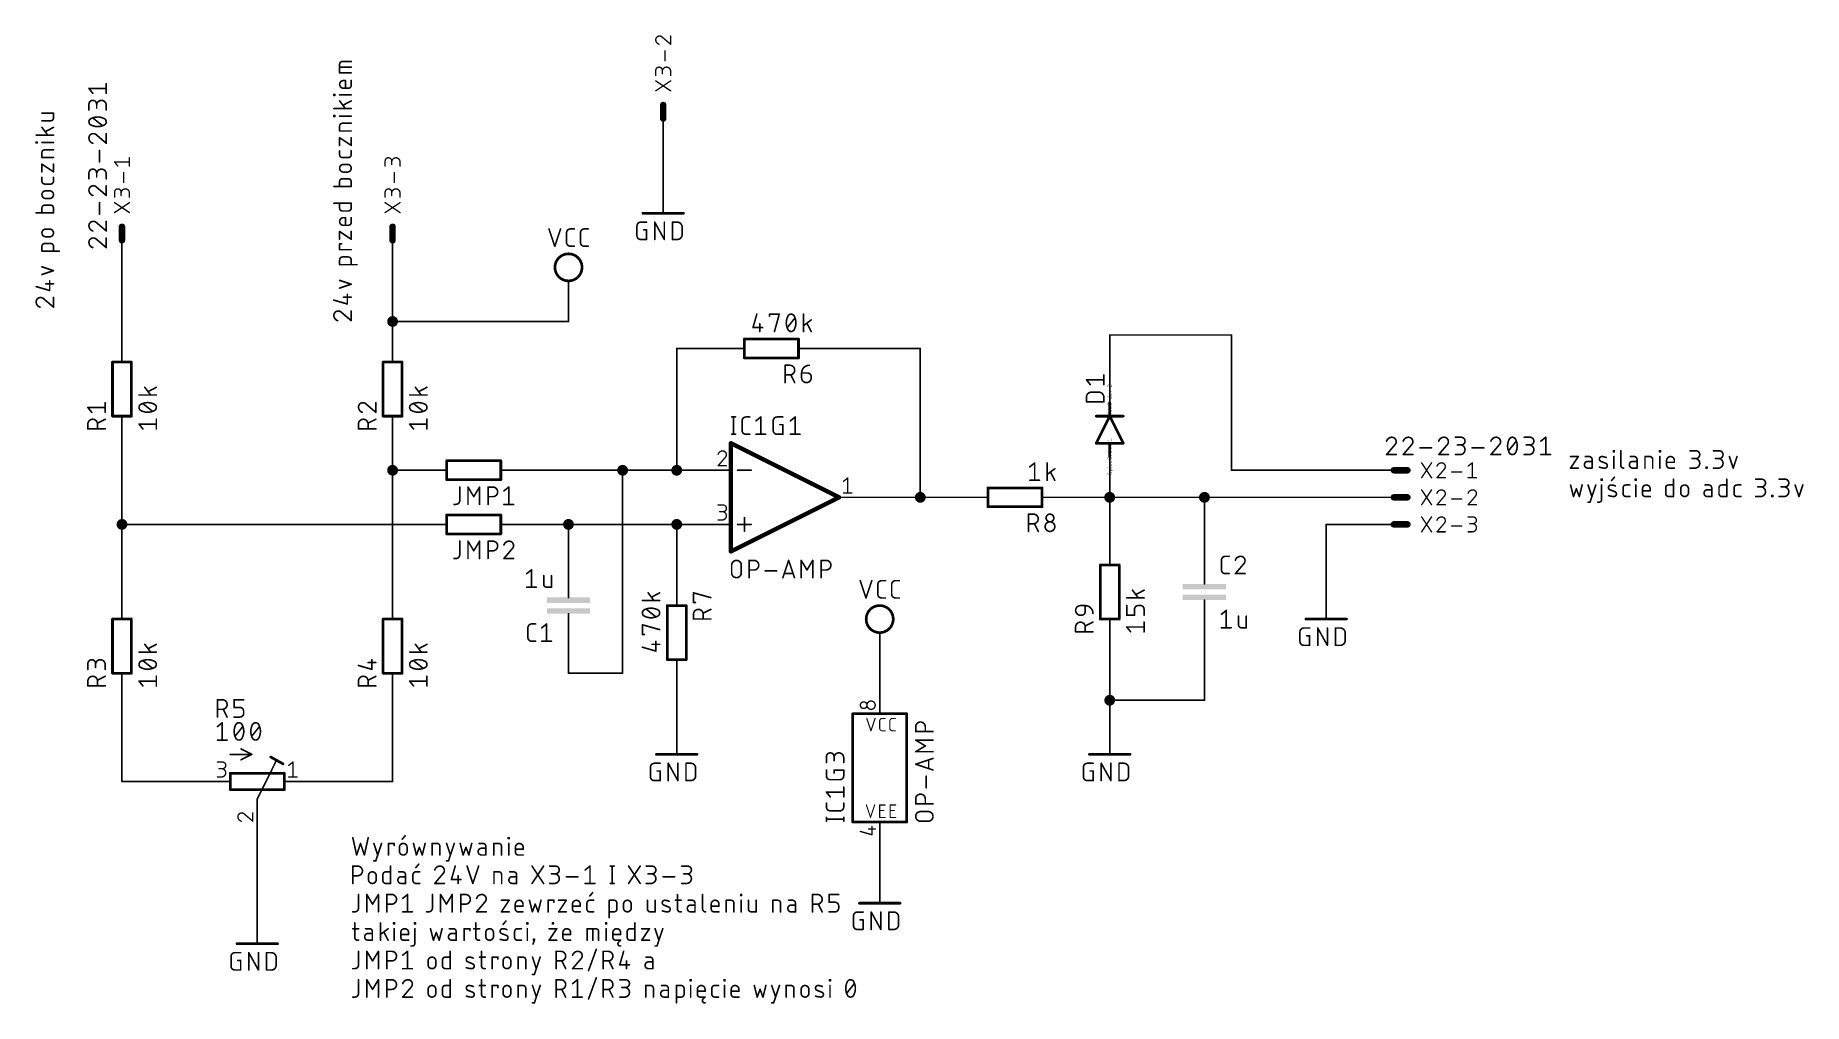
# Model space of a CAD drawing. Extents: x 5 to 171, y -44 to 47.
import ezdxf

# ---------------------------------------------------------------- set-up
doc = ezdxf.new("R2010")
doc.units = 0
for name, color, linetype in [('91', 122, 'CONTINUOUS'), ('94', 12, 'CONTINUOUS'), ('95', 251, 'CONTINUOUS'), ('96', 251, 'CONTINUOUS'), ('97', 251, 'CONTINUOUS'), ('99', 251, 'CONTINUOUS')]:
    doc.layers.add(name, color=color, linetype=linetype)

# ---------------------------------------------------------------- blocks, each defined once
blk = doc.blocks.new('RECT')
blk.add_solid([(-0.5, -0.5), (0.5, -0.5), (-0.5, 0.5), (0.5, 0.5)])

msp = doc.modelspace()

# ---------------------------------------------------------------- linework, layer by layer
at = {"layer": '91', "const_width": 0.1524}
for points in [[(63.5, 36.83), (63.5, 33.02)], [(12.7, 25.4), (12.7, 19.05)], [(38.1, 20.32), (38.1, 25.4)], [(54.61, 21.59), (54.61, 20.32)], [(38.1, 20.32), (38.1, 19.05)], [(54.61, 20.32), (38.1, 20.32)], [(116.84, 19.05), (105.41, 19.05)], [(105.41, 19.05), (105.41, 12.7)], [(116.84, 6.35), (116.84, 19.05)], [(64.77, 6.35), (64.77, 17.78)], [(64.77, 17.78), (68.58, 17.78)], [(78.74, 17.78), (87.63, 17.78)], [(87.63, 17.78), (87.63, 3.81)], [(12.7, 1.27), (12.7, 8.89)], [(38.1, 6.35), (38.1, 8.89)], [(105.41, 3.81), (105.41, 7.62)], [(38.1, -5.08), (38.1, 6.35)], [(40.64, 6.35), (38.1, 6.35)], [(59.69, 6.35), (50.8, 6.35)], [(64.77, 6.35), (59.69, 6.35)], [(59.69, -12.7), (59.69, 6.35)], [(67.31, 6.35), (64.77, 6.35)], [(129.54, 6.35), (116.84, 6.35)], [(87.63, 3.81), (82.55, 3.81)], [(91.44, 3.81), (87.63, 3.81)], [(101.6, 3.81), (105.41, 3.81)], [(105.41, 3.81), (105.41, 0)], [(105.41, 3.81), (114.3, 3.81)], [(114.3, 3.81), (114.3, -1.27)], [(114.3, 3.81), (129.54, 3.81)], [(12.7, -5.08), (12.7, 1.27)], [(40.64, 1.27), (12.7, 1.27)], [(50.8, 1.27), (54.61, 1.27)], [(54.61, 1.27), (64.77, 1.27)], [(54.61, -2.54), (54.61, 1.27)], [(64.77, 1.27), (67.31, 1.27)], [(64.77, -3.81), (64.77, 1.27)], [(129.54, 1.27), (125.73, 1.27)], [(125.73, 1.27), (125.73, -5.08)], [(114.3, -8.89), (114.3, -15.24)], [(54.61, -10.16), (54.61, -12.7)], [(83.82, -13.97), (83.82, -11.43)], [(105.41, -10.16), (105.41, -15.24)], [(54.61, -12.7), (59.69, -12.7)], [(64.77, -17.78), (64.77, -13.97)], [(12.7, -22.86), (12.7, -15.24)], [(38.1, -22.86), (38.1, -15.24)], [(105.41, -15.24), (105.41, -17.78)], [(114.3, -15.24), (105.41, -15.24)], [(20.32, -22.86), (12.7, -22.86)], [(30.48, -22.86), (38.1, -22.86)], [(25.4, -27.94), (25.4, -35.56)], [(83.82, -31.75), (83.82, -29.21)]]:
    msp.add_lwpolyline(points, dxfattribs=at)
at = {"layer": '91'}
for points, const_width in [([(63.5381, 36.83, 1), (63.4619, 36.83)], 0.0762), ([(63.4619, 33.02, 1), (63.5381, 33.02)], 0.0762), ([(12.7381, 25.4, 1), (12.6619, 25.4)], 0.0762), ([(38.1381, 25.4, 1), (38.0619, 25.4)], 0.0762), ([(54.6481, 21.59, 1), (54.5719, 21.59)], 0.0762), ([(38.1, 20.066, 1), (38.1, 20.574, 1), (38.1, 20.066)], 0.508), ([(38.1381, 20.32, 1), (38.0619, 20.32)], 0.0762), ([(38.1, 20.3581, 1), (38.1, 20.2819)], 0.0762), ([(38.0619, 20.32, 1), (38.1381, 20.32)], 0.0762), ([(54.5719, 20.32, 1), (54.6481, 20.32)], 0.0762), ([(54.61, 20.2819, 1), (54.61, 20.3581)], 0.0762), ([(12.6619, 19.05, 1), (12.7381, 19.05)], 0.0762), ([(38.0619, 19.05, 1), (38.1381, 19.05)], 0.0762), ([(105.41, 19.0881, 1), (105.41, 19.0119)], 0.0762), ([(105.4481, 19.05, 1), (105.3719, 19.05)], 0.0762), ([(116.8781, 19.05, 1), (116.8019, 19.05)], 0.0762), ([(116.84, 19.0119, 1), (116.84, 19.0881)], 0.0762), ([(64.8081, 17.78, 1), (64.7319, 17.78)], 0.0762), ([(64.77, 17.8181, 1), (64.77, 17.7419)], 0.0762), ([(68.58, 17.7419, 1), (68.58, 17.8181)], 0.0762), ([(78.74, 17.8181, 1), (78.74, 17.7419)], 0.0762), ([(87.6681, 17.78, 1), (87.5919, 17.78)], 0.0762), ([(87.63, 17.7419, 1), (87.63, 17.8181)], 0.0762), ([(105.3719, 12.7, 1), (105.4481, 12.7)], 0.0762), ([(12.7381, 8.89, 1), (12.6619, 8.89)], 0.0762), ([(38.1381, 8.89, 1), (38.0619, 8.89)], 0.0762), ([(38.1, 6.096, 1), (38.1, 6.604, 1), (38.1, 6.096)], 0.508), ([(59.69, 6.096, 1), (59.69, 6.604, 1), (59.69, 6.096)], 0.508), ([(64.77, 6.096, 1), (64.77, 6.604, 1), (64.77, 6.096)], 0.508), ([(105.4481, 7.62, 1), (105.3719, 7.62)], 0.0762), ([(38.1381, 6.35, 1), (38.0619, 6.35)], 0.0762), ([(38.1, 6.3881, 1), (38.1, 6.3119)], 0.0762), ([(38.0619, 6.35, 1), (38.1381, 6.35)], 0.0762), ([(40.64, 6.3119, 1), (40.64, 6.3881)], 0.0762), ([(50.8, 6.3881, 1), (50.8, 6.3119)], 0.0762), ([(59.69, 6.3881, 1), (59.69, 6.3119)], 0.0762), ([(59.7281, 6.35, 1), (59.6519, 6.35)], 0.0762), ([(59.69, 6.3119, 1), (59.69, 6.3881)], 0.0762), ([(64.77, 6.3881, 1), (64.77, 6.3119)], 0.0762), ([(64.7319, 6.35, 1), (64.8081, 6.35)], 0.0762), ([(64.77, 6.3119, 1), (64.77, 6.3881)], 0.0762), ([(67.31, 6.3119, 1), (67.31, 6.3881)], 0.0762), ([(116.84, 6.3881, 1), (116.84, 6.3119)], 0.0762), ([(116.8019, 6.35, 1), (116.8781, 6.35)], 0.0762), ([(129.54, 6.3119, 1), (129.54, 6.3881)], 0.0762), ([(82.55, 3.8481, 1), (82.55, 3.7719)], 0.0762), ([(87.63, 3.556, 1), (87.63, 4.064, 1), (87.63, 3.556)], 0.508), ([(87.63, 3.8481, 1), (87.63, 3.7719)], 0.0762), ([(87.5919, 3.81, 1), (87.6681, 3.81)], 0.0762), ([(87.63, 3.7719, 1), (87.63, 3.8481)], 0.0762), ([(91.44, 3.7719, 1), (91.44, 3.8481)], 0.0762), ([(101.6, 3.8481, 1), (101.6, 3.7719)], 0.0762), ([(105.41, 3.556, 1), (105.41, 4.064, 1), (105.41, 3.556)], 0.508), ([(105.4481, 3.81, 1), (105.3719, 3.81)], 0.0762), ([(105.41, 3.8481, 1), (105.41, 3.7719)], 0.0762), ([(105.3719, 3.81, 1), (105.4481, 3.81)], 0.0762), ([(105.41, 3.7719, 1), (105.41, 3.8481)], 0.0762), ([(114.3, 3.556, 1), (114.3, 4.064, 1), (114.3, 3.556)], 0.508), ([(114.3381, 3.81, 1), (114.2619, 3.81)], 0.0762), ([(114.3, 3.8481, 1), (114.3, 3.7719)], 0.0762), ([(114.3, 3.7719, 1), (114.3, 3.8481)], 0.0762), ([(129.54, 3.7719, 1), (129.54, 3.8481)], 0.0762), ([(12.7, 1.016, 1), (12.7, 1.524, 1), (12.7, 1.016)], 0.508), ([(54.61, 1.016, 1), (54.61, 1.524, 1), (54.61, 1.016)], 0.508), ([(64.77, 1.016, 1), (64.77, 1.524, 1), (64.77, 1.016)], 0.508), ([(12.7381, 1.27, 1), (12.6619, 1.27)], 0.0762), ([(12.7, 1.3081, 1), (12.7, 1.2319)], 0.0762), ([(12.6619, 1.27, 1), (12.7381, 1.27)], 0.0762), ([(40.64, 1.2319, 1), (40.64, 1.3081)], 0.0762), ([(50.8, 1.3081, 1), (50.8, 1.2319)], 0.0762), ([(54.61, 1.3081, 1), (54.61, 1.2319)], 0.0762), ([(54.6481, 1.27, 1), (54.5719, 1.27)], 0.0762), ([(54.61, 1.2319, 1), (54.61, 1.3081)], 0.0762), ([(64.77, 1.3081, 1), (64.77, 1.2319)], 0.0762), ([(64.8081, 1.27, 1), (64.7319, 1.27)], 0.0762), ([(64.77, 1.2319, 1), (64.77, 1.3081)], 0.0762), ([(67.31, 1.2319, 1), (67.31, 1.3081)], 0.0762), ([(105.3719, 0, 1), (105.4481, 0)], 0.0762), ([(125.73, 1.3081, 1), (125.73, 1.2319)], 0.0762), ([(125.7681, 1.27, 1), (125.6919, 1.27)], 0.0762), ([(129.54, 1.2319, 1), (129.54, 1.3081)], 0.0762), ([(114.2619, -1.27, 1), (114.3381, -1.27)], 0.0762), ([(54.5719, -2.54, 1), (54.6481, -2.54)], 0.0762), ([(64.7319, -3.81, 1), (64.8081, -3.81)], 0.0762), ([(12.6619, -5.08, 1), (12.7381, -5.08)], 0.0762), ([(38.0619, -5.08, 1), (38.1381, -5.08)], 0.0762), ([(125.6919, -5.08, 1), (125.7681, -5.08)], 0.0762), ([(114.3381, -8.89, 1), (114.2619, -8.89)], 0.0762), ([(54.6481, -10.16, 1), (54.5719, -10.16)], 0.0762), ([(83.8581, -11.43, 1), (83.7819, -11.43)], 0.0762), ([(105.4481, -10.16, 1), (105.3719, -10.16)], 0.0762), ([(54.61, -12.6619, 1), (54.61, -12.7381)], 0.0762), ([(54.5719, -12.7, 1), (54.6481, -12.7)], 0.0762), ([(59.6519, -12.7, 1), (59.7281, -12.7)], 0.0762), ([(59.69, -12.7381, 1), (59.69, -12.6619)], 0.0762), ([(64.8081, -13.97, 1), (64.7319, -13.97)], 0.0762), ([(83.7819, -13.97, 1), (83.8581, -13.97)], 0.0762), ([(105.41, -15.494, 1), (105.41, -14.986, 1), (105.41, -15.494)], 0.508), ([(12.7381, -15.24, 1), (12.6619, -15.24)], 0.0762), ([(38.1381, -15.24, 1), (38.0619, -15.24)], 0.0762), ([(105.4481, -15.24, 1), (105.3719, -15.24)], 0.0762), ([(105.41, -15.2019, 1), (105.41, -15.2781)], 0.0762), ([(105.3719, -15.24, 1), (105.4481, -15.24)], 0.0762), ([(114.2619, -15.24, 1), (114.3381, -15.24)], 0.0762), ([(114.3, -15.2781, 1), (114.3, -15.2019)], 0.0762), ([(64.7319, -17.78, 1), (64.8081, -17.78)], 0.0762), ([(105.3719, -17.78, 1), (105.4481, -17.78)], 0.0762), ([(12.7, -22.8219, 1), (12.7, -22.8981)], 0.0762), ([(12.6619, -22.86, 1), (12.7381, -22.86)], 0.0762), ([(20.32, -22.8981, 1), (20.32, -22.8219)], 0.0762), ([(30.48, -22.8219, 1), (30.48, -22.8981)], 0.0762), ([(38.0619, -22.86, 1), (38.1381, -22.86)], 0.0762), ([(38.1, -22.8981, 1), (38.1, -22.8219)], 0.0762), ([(25.4381, -27.94, 1), (25.3619, -27.94)], 0.0762), ([(83.8581, -29.21, 1), (83.7819, -29.21)], 0.0762), ([(83.7819, -31.75, 1), (83.8581, -31.75)], 0.0762), ([(25.3619, -35.56, 1), (25.4381, -35.56)], 0.0762)]:
    msp.add_lwpolyline(points, format="xyb", dxfattribs=dict(at, const_width=const_width))
at = {"layer": '94'}
for points, const_width in [([(63.5, 40.64), (63.5, 39.37)], 0.6096), ([(63.5, 36.83), (63.5, 39.37)], 0.1524), ([(63.5, 33.02), (63.5, 30.48)], 0.1524), ([(61.595, 30.48), (65.405, 30.48)], 0.254), ([(12.7, 29.21), (12.7, 27.94)], 0.6096), ([(38.1, 29.21), (38.1, 27.94)], 0.6096), ([(12.7, 25.4), (12.7, 27.94)], 0.1524), ([(38.1, 25.4), (38.1, 27.94)], 0.1524), ([(54.61, 21.59), (54.61, 24.13)], 0.1524), ([(12.7, 19.05), (12.7, 16.51)], 0.1524), ([(38.1, 19.05), (38.1, 16.51)], 0.1524), ([(76.2, 18.669), (71.12, 18.669)], 0.254), ([(71.12, 18.669), (71.12, 16.891)], 0.254), ([(76.2, 18.669), (76.2, 16.891)], 0.254), ([(11.811, 16.51), (11.811, 11.43)], 0.254), ([(13.589, 16.51), (11.811, 16.51)], 0.254), ([(13.589, 11.43), (13.589, 16.51)], 0.254), ([(37.211, 16.51), (37.211, 11.43)], 0.254), ([(38.989, 16.51), (37.211, 16.51)], 0.254), ([(38.989, 11.43), (38.989, 16.51)], 0.254), ([(68.58, 17.78), (71.12, 17.78)], 0.1524), ([(71.12, 16.891), (76.2, 16.891)], 0.254), ([(78.74, 17.78), (76.2, 17.78)], 0.1524), ([(105.41, 12.7), (105.41, 11.43)], 0.254), ([(13.589, 11.43), (11.811, 11.43)], 0.254), ([(12.7, 8.89), (12.7, 11.43)], 0.1524), ([(38.989, 11.43), (37.211, 11.43)], 0.254), ([(38.1, 8.89), (38.1, 11.43)], 0.1524), ([(105.41, 11.43), (104.14, 8.89)], 0.254), ([(104.14, 11.43), (105.41, 11.43)], 0.254), ([(106.68, 8.89), (105.41, 11.43)], 0.254), ([(105.41, 11.43), (106.68, 11.43)], 0.254), ([(80.01, 3.81), (69.85, 8.89)], 0.4064), ([(69.85, 8.89), (69.85, -1.27)], 0.4064), ([(104.14, 8.89), (105.41, 8.89)], 0.254), ([(105.41, 8.89), (106.68, 8.89)], 0.254), ([(105.41, 8.89), (105.41, 7.62)], 0.254), ([(48.26, 7.239), (43.18, 7.239)], 0.254), ([(43.18, 7.239), (43.18, 5.461)], 0.254), ([(48.26, 7.239), (48.26, 5.461)], 0.254), ([(133.35, 6.35), (132.08, 6.35)], 0.6096), ([(40.64, 6.35), (43.18, 6.35)], 0.1524), ([(43.18, 5.461), (48.26, 5.461)], 0.254), ([(50.8, 6.35), (48.26, 6.35)], 0.1524), ([(67.31, 6.35), (69.85, 6.35)], 0.1524), ([(70.485, 6.35), (71.755, 6.35)], 0.1524), ([(129.54, 6.35), (132.08, 6.35)], 0.1524), ([(69.85, -1.27), (80.01, 3.81)], 0.4064), ([(82.55, 3.81), (80.01, 3.81)], 0.1524), ([(91.44, 3.81), (93.98, 3.81)], 0.1524), ([(99.06, 4.699), (93.98, 4.699)], 0.254), ([(93.98, 4.699), (93.98, 2.921)], 0.254), ([(99.06, 4.699), (99.06, 2.921)], 0.254), ([(101.6, 3.81), (99.06, 3.81)], 0.1524), ([(129.54, 3.81), (132.08, 3.81)], 0.1524), ([(133.35, 3.81), (132.08, 3.81)], 0.6096), ([(48.26, 2.159), (43.18, 2.159)], 0.254), ([(43.18, 2.159), (43.18, 0.381)], 0.254), ([(48.26, 2.159), (48.26, 0.381)], 0.254), ([(71.12, 1.905), (71.12, 0.635)], 0.1524), ([(93.98, 2.921), (99.06, 2.921)], 0.254), ([(40.64, 1.27), (43.18, 1.27)], 0.1524), ([(43.18, 0.381), (48.26, 0.381)], 0.254), ([(50.8, 1.27), (48.26, 1.27)], 0.1524), ([(67.31, 1.27), (69.85, 1.27)], 0.1524), ([(70.485, 1.27), (71.755, 1.27)], 0.1524), ([(105.41, 0), (105.41, -2.54)], 0.1524), ([(129.54, 1.27), (132.08, 1.27)], 0.1524), ([(133.35, 1.27), (132.08, 1.27)], 0.6096), ([(114.3, -1.27), (114.3, -3.81)], 0.1524), ([(54.61, -2.54), (54.61, -5.08)], 0.1524), ([(104.521, -2.54), (104.521, -7.62)], 0.254), ([(106.299, -2.54), (104.521, -2.54)], 0.254), ([(106.299, -7.62), (106.299, -2.54)], 0.254), ([(64.77, -3.81), (64.77, -6.35)], 0.1524), ([(114.3, -3.81), (114.3, -4.318)], 0.1524), ([(12.7, -5.08), (12.7, -7.62)], 0.1524), ([(38.1, -5.08), (38.1, -7.62)], 0.1524), ([(54.61, -5.08), (54.61, -5.588)], 0.1524), ([(63.881, -6.35), (63.881, -11.43)], 0.254), ([(63.881, -6.35), (65.659, -6.35)], 0.254), ([(65.659, -11.43), (65.659, -6.35)], 0.254), ([(114.3, -6.35), (114.3, -5.842)], 0.1524), ([(114.3, -8.89), (114.3, -6.35)], 0.1524), ([(125.73, -5.08), (125.73, -7.62)], 0.1524), ([(11.811, -7.62), (11.811, -12.7)], 0.254), ([(13.589, -7.62), (11.811, -7.62)], 0.254), ([(13.589, -12.7), (13.589, -7.62)], 0.254), ([(37.211, -7.62), (37.211, -12.7)], 0.254), ([(38.989, -7.62), (37.211, -7.62)], 0.254), ([(38.989, -12.7), (38.989, -7.62)], 0.254), ([(54.61, -7.62), (54.61, -7.112)], 0.1524), ([(54.61, -10.16), (54.61, -7.62)], 0.1524), ([(106.299, -7.62), (104.521, -7.62)], 0.254), ([(105.41, -10.16), (105.41, -7.62)], 0.1524), ([(123.825, -7.62), (127.635, -7.62)], 0.254), ([(83.82, -11.43), (83.82, -8.89)], 0.1524), ([(63.881, -11.43), (65.659, -11.43)], 0.254), ([(64.77, -13.97), (64.77, -11.43)], 0.1524), ([(13.589, -12.7), (11.811, -12.7)], 0.254), ([(12.7, -15.24), (12.7, -12.7)], 0.1524), ([(38.989, -12.7), (37.211, -12.7)], 0.254), ([(38.1, -15.24), (38.1, -12.7)], 0.1524), ([(83.82, -13.97), (83.82, -16.51)], 0.1524), ([(81.28, -16.51), (86.36, -16.51)], 0.254), ([(81.28, -26.67), (81.28, -16.51)], 0.254), ([(86.36, -16.51), (86.36, -26.67)], 0.254), ([(64.77, -17.78), (64.77, -20.32)], 0.1524), ([(82.6088, -16.9418), (82.9983, -18.1102)], 0.1016), ([(82.9983, -18.1102), (83.3877, -16.9418)], 0.1016), ([(83.8134, -17.8506), (83.8134, -17.2014)], 0.1016), ([(84.073, -16.9418), (84.3327, -16.9418)], 0.1016), ([(84.3327, -18.1102), (84.073, -18.1102)], 0.1016), ([(84.7659, -17.8506), (84.7659, -17.2014)], 0.1016), ([(85.0255, -16.9418), (85.2852, -16.9418)], 0.1016), ([(85.2852, -18.1102), (85.0255, -18.1102)], 0.1016), ([(105.41, -17.78), (105.41, -20.32)], 0.1524), ([(24.892, -20.32), (23.876, -19.812)], 0.1524), ([(22.86, -20.32), (24.892, -20.32)], 0.1524), ([(24.892, -20.32), (23.876, -20.828)], 0.1524), ([(25.4, -24.511), (27.1526, -20.9804)], 0.1524), ([(26.67, -20.574), (27.813, -21.209)], 0.254), ([(62.865, -20.32), (66.675, -20.32)], 0.254), ([(103.505, -20.32), (107.315, -20.32)], 0.254), ([(20.32, -22.86), (22.86, -22.86)], 0.1524), ([(27.94, -22.098), (22.86, -22.098)], 0.254), ([(22.86, -22.098), (22.86, -23.622)], 0.254), ([(27.94, -22.86), (27.94, -22.098)], 0.254), ([(27.94, -23.622), (27.94, -22.86)], 0.254), ([(27.94, -22.86), (30.48, -22.86)], 0.1524), ([(30.48, -22.86), (27.94, -22.86)], 0.1524), ([(22.86, -23.622), (27.94, -23.622)], 0.254), ([(25.4, -25.4), (25.4, -24.511)], 0.1524), ([(25.4, -27.94), (25.4, -25.4)], 0.1524), ([(86.36, -26.67), (81.28, -26.67)], 0.254), ([(82.5679, -25.0698), (82.9574, -26.2382)], 0.1016), ([(82.9574, -26.2382), (83.3469, -25.0698)], 0.1016), ([(83.8162, -26.2382), (83.8162, -25.0698)], 0.1016), ([(83.8162, -25.0698), (84.3355, -25.0698)], 0.1016), ([(83.8162, -25.5891), (84.2057, -25.5891)], 0.1016), ([(84.3355, -26.2382), (83.8162, -26.2382)], 0.1016), ([(84.8068, -26.2382), (84.8068, -25.0698)], 0.1016), ([(84.8068, -25.0698), (85.3261, -25.0698)], 0.1016), ([(84.8068, -25.5891), (85.1963, -25.5891)], 0.1016), ([(85.3261, -26.2382), (84.8068, -26.2382)], 0.1016), ([(83.82, -29.21), (83.82, -26.67)], 0.1524), ([(83.82, -31.75), (83.82, -34.29)], 0.1524), ([(81.915, -34.29), (85.725, -34.29)], 0.254), ([(25.4, -35.56), (25.4, -38.1)], 0.1524), ([(23.495, -38.1), (27.305, -38.1)], 0.254)]:
    msp.add_lwpolyline(points, dxfattribs=dict(at, const_width=const_width))
for points, const_width in [([(63.6524, 40.64, 1), (63.3476, 40.64)], 0.3048), ([(63.3476, 39.37, 1), (63.6524, 39.37)], 0.3048), ([(63.5381, 39.37, 1), (63.4619, 39.37)], 0.0762), ([(63.4619, 36.83, 1), (63.5381, 36.83)], 0.0762), ([(63.5381, 33.02, 1), (63.4619, 33.02)], 0.0762), ([(61.595, 30.5435, 1), (61.595, 30.4165)], 0.127), ([(63.4619, 30.48, 1), (63.5381, 30.48)], 0.0762), ([(65.405, 30.4165, 1), (65.405, 30.5435)], 0.127), ([(12.8524, 29.21, 1), (12.5476, 29.21)], 0.3048), ([(38.2524, 29.21, 1), (37.9476, 29.21)], 0.3048), ([(12.5476, 27.94, 1), (12.8524, 27.94)], 0.3048), ([(12.7381, 27.94, 1), (12.6619, 27.94)], 0.0762), ([(37.9476, 27.94, 1), (38.2524, 27.94)], 0.3048), ([(38.1381, 27.94, 1), (38.0619, 27.94)], 0.0762), ([(54.61, 24.13, 1), (54.61, 26.67, 1), (54.61, 24.13)], 0.254), ([(12.6619, 25.4, 1), (12.7381, 25.4)], 0.0762), ([(38.0619, 25.4, 1), (38.1381, 25.4)], 0.0762), ([(54.6481, 24.13, 1), (54.5719, 24.13)], 0.0762), ([(54.5719, 21.59, 1), (54.6481, 21.59)], 0.0762), ([(12.7381, 19.05, 1), (12.6619, 19.05)], 0.0762), ([(38.1381, 19.05, 1), (38.0619, 19.05)], 0.0762), ([(71.12, 18.7325, 1), (71.12, 18.6055)], 0.127), ([(71.1835, 18.669, 1), (71.0565, 18.669)], 0.127), ([(76.2635, 18.669, 1), (76.1365, 18.669)], 0.127), ([(76.2, 18.6055, 1), (76.2, 18.7325)], 0.127), ([(11.8745, 16.51, 1), (11.7475, 16.51)], 0.127), ([(11.811, 16.5735, 1), (11.811, 16.4465)], 0.127), ([(13.6525, 16.51, 1), (13.5255, 16.51)], 0.127), ([(13.589, 16.4465, 1), (13.589, 16.5735)], 0.127), ([(37.2745, 16.51, 1), (37.1475, 16.51)], 0.127), ([(37.211, 16.5735, 1), (37.211, 16.4465)], 0.127), ([(39.0525, 16.51, 1), (38.9255, 16.51)], 0.127), ([(38.989, 16.4465, 1), (38.989, 16.5735)], 0.127), ([(68.58, 17.8181, 1), (68.58, 17.7419)], 0.0762), ([(71.12, 16.9545, 1), (71.12, 16.8275)], 0.127), ([(71.0565, 16.891, 1), (71.1835, 16.891)], 0.127), ([(71.12, 17.7419, 1), (71.12, 17.8181)], 0.0762), ([(76.1365, 16.891, 1), (76.2635, 16.891)], 0.127), ([(76.2, 17.8181, 1), (76.2, 17.7419)], 0.0762), ([(76.2, 16.8275, 1), (76.2, 16.9545)], 0.127), ([(78.74, 17.7419, 1), (78.74, 17.8181)], 0.0762), ([(12.6619, 16.51, 1), (12.7381, 16.51)], 0.0762), ([(38.0619, 16.51, 1), (38.1381, 16.51)], 0.0762), ([(105.4735, 12.7, 1), (105.3465, 12.7)], 0.127), ([(11.811, 11.4935, 1), (11.811, 11.3665)], 0.127), ([(11.7475, 11.43, 1), (11.8745, 11.43)], 0.127), ([(12.7381, 11.43, 1), (12.6619, 11.43)], 0.0762), ([(13.5255, 11.43, 1), (13.6525, 11.43)], 0.127), ([(13.589, 11.3665, 1), (13.589, 11.4935)], 0.127), ([(37.211, 11.4935, 1), (37.211, 11.3665)], 0.127), ([(37.1475, 11.43, 1), (37.2745, 11.43)], 0.127), ([(38.1381, 11.43, 1), (38.0619, 11.43)], 0.0762), ([(38.9255, 11.43, 1), (39.0525, 11.43)], 0.127), ([(38.989, 11.3665, 1), (38.989, 11.4935)], 0.127), ([(104.14, 11.4935, 1), (104.14, 11.3665)], 0.127), ([(105.4668, 11.4584, 1), (105.3532, 11.4016)], 0.127), ([(105.41, 11.4935, 1), (105.41, 11.3665)], 0.127), ([(105.3465, 11.43, 1), (105.4735, 11.43)], 0.127), ([(105.4668, 11.4016, 1), (105.3532, 11.4584)], 0.127), ([(105.41, 11.3665, 1), (105.41, 11.4935)], 0.127), ([(106.68, 11.3665, 1), (106.68, 11.4935)], 0.127), ([(12.6619, 8.89, 1), (12.7381, 8.89)], 0.0762), ([(38.0619, 8.89, 1), (38.1381, 8.89)], 0.0762), ([(69.8954, 8.9809, 1), (69.8046, 8.7991)], 0.2032), ([(69.9516, 8.89, 1), (69.7484, 8.89)], 0.2032), ([(104.14, 8.9535, 1), (104.14, 8.8265)], 0.127), ([(104.0832, 8.9184, 1), (104.1968, 8.8616)], 0.127), ([(105.41, 8.9535, 1), (105.41, 8.8265)], 0.127), ([(105.4735, 8.89, 1), (105.3465, 8.89)], 0.127), ([(105.41, 8.8265, 1), (105.41, 8.9535)], 0.127), ([(106.6232, 8.8616, 1), (106.7368, 8.9184)], 0.127), ([(106.68, 8.8265, 1), (106.68, 8.9535)], 0.127), ([(43.18, 7.3025, 1), (43.18, 7.1755)], 0.127), ([(43.2435, 7.239, 1), (43.1165, 7.239)], 0.127), ([(48.3235, 7.239, 1), (48.1965, 7.239)], 0.127), ([(48.26, 7.1755, 1), (48.26, 7.3025)], 0.127), ([(105.3465, 7.62, 1), (105.4735, 7.62)], 0.127), ([(132.08, 6.5024, 1), (132.08, 6.1976)], 0.3048), ([(133.35, 6.1976, 1), (133.35, 6.5024)], 0.3048), ([(40.64, 6.3881, 1), (40.64, 6.3119)], 0.0762), ([(43.18, 5.5245, 1), (43.18, 5.3975)], 0.127), ([(43.1165, 5.461, 1), (43.2435, 5.461)], 0.127), ([(43.18, 6.3119, 1), (43.18, 6.3881)], 0.0762), ([(48.1965, 5.461, 1), (48.3235, 5.461)], 0.127), ([(48.26, 6.3881, 1), (48.26, 6.3119)], 0.0762), ([(48.26, 5.3975, 1), (48.26, 5.5245)], 0.127), ([(50.8, 6.3119, 1), (50.8, 6.3881)], 0.0762), ([(67.31, 6.3881, 1), (67.31, 6.3119)], 0.0762), ([(69.85, 6.3119, 1), (69.85, 6.3881)], 0.0762), ([(70.485, 6.3881, 1), (70.485, 6.3119)], 0.0762), ([(71.755, 6.3119, 1), (71.755, 6.3881)], 0.0762), ([(129.54, 6.3881, 1), (129.54, 6.3119)], 0.0762), ([(132.08, 6.3119, 1), (132.08, 6.3881)], 0.0762), ([(80.0554, 3.7191, 1), (79.9646, 3.9009)], 0.2032), ([(79.9646, 3.7191, 1), (80.0554, 3.9009)], 0.2032), ([(80.01, 3.8481, 1), (80.01, 3.7719)], 0.0762), ([(82.55, 3.7719, 1), (82.55, 3.8481)], 0.0762), ([(91.44, 3.8481, 1), (91.44, 3.7719)], 0.0762), ([(93.98, 4.7625, 1), (93.98, 4.6355)], 0.127), ([(94.0435, 4.699, 1), (93.9165, 4.699)], 0.127), ([(93.98, 3.7719, 1), (93.98, 3.8481)], 0.0762), ([(99.1235, 4.699, 1), (98.9965, 4.699)], 0.127), ([(99.06, 3.8481, 1), (99.06, 3.7719)], 0.0762), ([(99.06, 4.6355, 1), (99.06, 4.7625)], 0.127), ([(101.6, 3.7719, 1), (101.6, 3.8481)], 0.0762), ([(129.54, 3.8481, 1), (129.54, 3.7719)], 0.0762), ([(132.08, 3.9624, 1), (132.08, 3.6576)], 0.3048), ([(132.08, 3.7719, 1), (132.08, 3.8481)], 0.0762), ([(133.35, 3.6576, 1), (133.35, 3.9624)], 0.3048), ([(43.18, 2.2225, 1), (43.18, 2.0955)], 0.127), ([(43.2435, 2.159, 1), (43.1165, 2.159)], 0.127), ([(48.3235, 2.159, 1), (48.1965, 2.159)], 0.127), ([(48.26, 2.0955, 1), (48.26, 2.2225)], 0.127), ([(71.1581, 1.905, 1), (71.0819, 1.905)], 0.0762), ([(93.98, 2.9845, 1), (93.98, 2.8575)], 0.127), ([(93.9165, 2.921, 1), (94.0435, 2.921)], 0.127), ([(98.9965, 2.921, 1), (99.1235, 2.921)], 0.127), ([(99.06, 2.8575, 1), (99.06, 2.9845)], 0.127), ([(40.64, 1.3081, 1), (40.64, 1.2319)], 0.0762), ([(43.18, 0.4445, 1), (43.18, 0.3175)], 0.127), ([(43.1165, 0.381, 1), (43.2435, 0.381)], 0.127), ([(43.18, 1.2319, 1), (43.18, 1.3081)], 0.0762), ([(48.1965, 0.381, 1), (48.3235, 0.381)], 0.127), ([(48.26, 1.3081, 1), (48.26, 1.2319)], 0.0762), ([(48.26, 0.3175, 1), (48.26, 0.4445)], 0.127), ([(50.8, 1.2319, 1), (50.8, 1.3081)], 0.0762), ([(67.31, 1.3081, 1), (67.31, 1.2319)], 0.0762), ([(69.85, 1.2319, 1), (69.85, 1.3081)], 0.0762), ([(70.485, 1.3081, 1), (70.485, 1.2319)], 0.0762), ([(71.0819, 0.635, 1), (71.1581, 0.635)], 0.0762), ([(71.755, 1.2319, 1), (71.755, 1.3081)], 0.0762), ([(105.4481, 0, 1), (105.3719, 0)], 0.0762), ([(129.54, 1.3081, 1), (129.54, 1.2319)], 0.0762), ([(132.08, 1.4224, 1), (132.08, 1.1176)], 0.3048), ([(132.08, 1.2319, 1), (132.08, 1.3081)], 0.0762), ([(133.35, 1.1176, 1), (133.35, 1.4224)], 0.3048), ([(69.8046, -1.1791, 1), (69.8954, -1.3609)], 0.2032), ([(69.7484, -1.27, 1), (69.9516, -1.27)], 0.2032), ([(114.3381, -1.27, 1), (114.2619, -1.27)], 0.0762), ([(54.6481, -2.54, 1), (54.5719, -2.54)], 0.0762), ([(104.5845, -2.54, 1), (104.4575, -2.54)], 0.127), ([(104.521, -2.4765, 1), (104.521, -2.6035)], 0.127), ([(105.3719, -2.54, 1), (105.4481, -2.54)], 0.0762), ([(106.3625, -2.54, 1), (106.2355, -2.54)], 0.127), ([(106.299, -2.6035, 1), (106.299, -2.4765)], 0.127), ([(64.8081, -3.81, 1), (64.7319, -3.81)], 0.0762), ([(114.3381, -3.81, 1), (114.2619, -3.81)], 0.0762), ([(114.2619, -3.81, 1), (114.3381, -3.81)], 0.0762), ([(114.2619, -4.318, 1), (114.3381, -4.318)], 0.0762), ([(12.7381, -5.08, 1), (12.6619, -5.08)], 0.0762), ([(38.1381, -5.08, 1), (38.0619, -5.08)], 0.0762), ([(54.6481, -5.08, 1), (54.5719, -5.08)], 0.0762), ([(54.5719, -5.08, 1), (54.6481, -5.08)], 0.0762), ([(54.5719, -5.588, 1), (54.6481, -5.588)], 0.0762), ([(63.9445, -6.35, 1), (63.8175, -6.35)], 0.127), ([(63.881, -6.2865, 1), (63.881, -6.4135)], 0.127), ([(64.7319, -6.35, 1), (64.8081, -6.35)], 0.0762), ([(65.7225, -6.35, 1), (65.5955, -6.35)], 0.127), ([(65.659, -6.4135, 1), (65.659, -6.2865)], 0.127), ([(83.82, -8.89, 1), (83.82, -6.35, 1), (83.82, -8.89)], 0.254), ([(114.3381, -5.842, 1), (114.2619, -5.842)], 0.0762), ([(114.3381, -6.35, 1), (114.2619, -6.35)], 0.0762), ([(114.2619, -6.35, 1), (114.3381, -6.35)], 0.0762), ([(125.7681, -5.08, 1), (125.6919, -5.08)], 0.0762), ([(11.8745, -7.62, 1), (11.7475, -7.62)], 0.127), ([(11.811, -7.5565, 1), (11.811, -7.6835)], 0.127), ([(12.6619, -7.62, 1), (12.7381, -7.62)], 0.0762), ([(13.6525, -7.62, 1), (13.5255, -7.62)], 0.127), ([(13.589, -7.6835, 1), (13.589, -7.5565)], 0.127), ([(37.2745, -7.62, 1), (37.1475, -7.62)], 0.127), ([(37.211, -7.5565, 1), (37.211, -7.6835)], 0.127), ([(38.0619, -7.62, 1), (38.1381, -7.62)], 0.0762), ([(39.0525, -7.62, 1), (38.9255, -7.62)], 0.127), ([(38.989, -7.6835, 1), (38.989, -7.5565)], 0.127), ([(54.6481, -7.112, 1), (54.5719, -7.112)], 0.0762), ([(54.6481, -7.62, 1), (54.5719, -7.62)], 0.0762), ([(54.5719, -7.62, 1), (54.6481, -7.62)], 0.0762), ([(104.521, -7.5565, 1), (104.521, -7.6835)], 0.127), ([(104.4575, -7.62, 1), (104.5845, -7.62)], 0.127), ([(105.4481, -7.62, 1), (105.3719, -7.62)], 0.0762), ([(106.2355, -7.62, 1), (106.3625, -7.62)], 0.127), ([(106.299, -7.6835, 1), (106.299, -7.5565)], 0.127), ([(123.825, -7.5565, 1), (123.825, -7.6835)], 0.127), ([(125.6919, -7.62, 1), (125.7681, -7.62)], 0.0762), ([(127.635, -7.6835, 1), (127.635, -7.5565)], 0.127), ([(83.8581, -8.89, 1), (83.7819, -8.89)], 0.0762), ([(114.2619, -8.89, 1), (114.3381, -8.89)], 0.0762), ([(54.5719, -10.16, 1), (54.6481, -10.16)], 0.0762), ([(63.881, -11.3665, 1), (63.881, -11.4935)], 0.127), ([(63.8175, -11.43, 1), (63.9445, -11.43)], 0.127), ([(64.8081, -11.43, 1), (64.7319, -11.43)], 0.0762), ([(65.5955, -11.43, 1), (65.7225, -11.43)], 0.127), ([(65.659, -11.4935, 1), (65.659, -11.3665)], 0.127), ([(83.7819, -11.43, 1), (83.8581, -11.43)], 0.0762), ([(105.3719, -10.16, 1), (105.4481, -10.16)], 0.0762), ([(11.811, -12.6365, 1), (11.811, -12.7635)], 0.127), ([(11.7475, -12.7, 1), (11.8745, -12.7)], 0.127), ([(12.7381, -12.7, 1), (12.6619, -12.7)], 0.0762), ([(13.5255, -12.7, 1), (13.6525, -12.7)], 0.127), ([(13.589, -12.7635, 1), (13.589, -12.6365)], 0.127), ([(37.211, -12.6365, 1), (37.211, -12.7635)], 0.127), ([(37.1475, -12.7, 1), (37.2745, -12.7)], 0.127), ([(38.1381, -12.7, 1), (38.0619, -12.7)], 0.0762), ([(38.9255, -12.7, 1), (39.0525, -12.7)], 0.127), ([(38.989, -12.7635, 1), (38.989, -12.6365)], 0.127), ([(64.7319, -13.97, 1), (64.8081, -13.97)], 0.0762), ([(83.8581, -13.97, 1), (83.7819, -13.97)], 0.0762), ([(12.6619, -15.24, 1), (12.7381, -15.24)], 0.0762), ([(38.0619, -15.24, 1), (38.1381, -15.24)], 0.0762), ([(81.28, -16.4465, 1), (81.28, -16.5735)], 0.127), ([(81.3435, -16.51, 1), (81.2165, -16.51)], 0.127), ([(83.7819, -16.51, 1), (83.8581, -16.51)], 0.0762), ([(86.4235, -16.51, 1), (86.2965, -16.51)], 0.127), ([(86.36, -16.5735, 1), (86.36, -16.4465)], 0.127), ([(64.8081, -17.78, 1), (64.7319, -17.78)], 0.0762), ([(82.6329, -16.9338, 1), (82.5847, -16.9498)], 0.0508), ([(82.9742, -18.1022, 1), (83.0224, -18.1182)], 0.0508), ([(82.9742, -18.1182, 1), (83.0224, -18.1022)], 0.0508), ([(83.4118, -16.9498, 1), (83.3636, -16.9338)], 0.0508), ([(84.073, -16.9418, 0.4142), (83.8134, -17.2014)], 0.1016), ([(83.8388, -17.2014, 1), (83.788, -17.2014)], 0.0508), ([(83.788, -17.2014, 1), (83.8388, -17.2014)], 0.0508), ([(83.8134, -17.8506, 0.4142), (84.073, -18.1102)], 0.1016), ([(83.8388, -17.8506, 1), (83.788, -17.8506)], 0.0508), ([(83.788, -17.8506, 1), (83.8388, -17.8506)], 0.0508), ([(84.073, -16.9164, 1), (84.073, -16.9672)], 0.0508), ([(84.073, -18.0848, 1), (84.073, -18.1356)], 0.0508), ([(84.073, -16.9672, 1), (84.073, -16.9164)], 0.0508), ([(84.073, -18.1356, 1), (84.073, -18.0848)], 0.0508), ([(84.3327, -16.9672, 1), (84.3327, -16.9164)], 0.0508), ([(84.3327, -18.1356, 1), (84.3327, -18.0848)], 0.0508), ([(85.0255, -16.9418, 0.4142), (84.7659, -17.2014)], 0.1016), ([(84.7913, -17.2014, 1), (84.7405, -17.2014)], 0.0508), ([(84.7405, -17.2014, 1), (84.7913, -17.2014)], 0.0508), ([(84.7659, -17.8506, 0.4142), (85.0255, -18.1102)], 0.1016), ([(84.7913, -17.8506, 1), (84.7405, -17.8506)], 0.0508), ([(84.7405, -17.8506, 1), (84.7913, -17.8506)], 0.0508), ([(85.0255, -16.9164, 1), (85.0255, -16.9672)], 0.0508), ([(85.0255, -18.0848, 1), (85.0255, -18.1356)], 0.0508), ([(85.0255, -16.9672, 1), (85.0255, -16.9164)], 0.0508), ([(85.0255, -18.1356, 1), (85.0255, -18.0848)], 0.0508), ([(85.2852, -16.9672, 1), (85.2852, -16.9164)], 0.0508), ([(85.2852, -18.1356, 1), (85.2852, -18.0848)], 0.0508), ([(105.4481, -17.78, 1), (105.3719, -17.78)], 0.0762), ([(23.893, -19.7779, 1), (23.859, -19.8461)], 0.0762), ([(22.86, -20.2819, 1), (22.86, -20.3581)], 0.0762), ([(23.859, -20.7939, 1), (23.893, -20.8621)], 0.0762), ([(24.909, -20.3541, 1), (24.875, -20.2859)], 0.0762), ([(24.875, -20.3541, 1), (24.909, -20.2859)], 0.0762), ([(24.892, -20.3581, 1), (24.892, -20.2819)], 0.0762), ([(26.7008, -20.5185, 1), (26.6392, -20.6295)], 0.127), ([(27.1867, -20.9973, 1), (27.1185, -20.9635)], 0.0762), ([(27.7822, -21.2645, 1), (27.8438, -21.1535)], 0.127), ([(62.865, -20.2565, 1), (62.865, -20.3835)], 0.127), ([(64.7319, -20.32, 1), (64.8081, -20.32)], 0.0762), ([(66.675, -20.3835, 1), (66.675, -20.2565)], 0.127), ([(103.505, -20.2565, 1), (103.505, -20.3835)], 0.127), ([(105.3719, -20.32, 1), (105.4481, -20.32)], 0.0762), ([(107.315, -20.3835, 1), (107.315, -20.2565)], 0.127), ([(20.32, -22.8219, 1), (20.32, -22.8981)], 0.0762), ([(22.86, -22.0345, 1), (22.86, -22.1615)], 0.127), ([(22.9235, -22.098, 1), (22.7965, -22.098)], 0.127), ([(22.86, -22.8981, 1), (22.86, -22.8219)], 0.0762), ([(28.0035, -22.098, 1), (27.8765, -22.098)], 0.127), ([(28.0035, -22.86, 1), (27.8765, -22.86)], 0.127), ([(27.8765, -22.86, 1), (28.0035, -22.86)], 0.127), ([(27.94, -22.8219, 1), (27.94, -22.8981)], 0.0762), ([(27.94, -22.8219, 1), (27.94, -22.8981)], 0.0762), ([(27.94, -22.1615, 1), (27.94, -22.0345)], 0.127), ([(30.48, -22.8981, 1), (30.48, -22.8219)], 0.0762), ([(30.48, -22.8981, 1), (30.48, -22.8219)], 0.0762), ([(22.86, -23.5585, 1), (22.86, -23.6855)], 0.127), ([(22.7965, -23.622, 1), (22.9235, -23.622)], 0.127), ([(25.4381, -24.511, 1), (25.3619, -24.511)], 0.0762), ([(25.3659, -24.4941, 1), (25.4341, -24.5279)], 0.0762), ([(27.8765, -23.622, 1), (28.0035, -23.622)], 0.127), ([(27.94, -23.6855, 1), (27.94, -23.5585)], 0.127), ([(25.4381, -25.4, 1), (25.3619, -25.4)], 0.0762), ([(25.3619, -25.4, 1), (25.4381, -25.4)], 0.0762), ([(81.28, -26.6065, 1), (81.28, -26.7335)], 0.127), ([(82.592, -25.0618, 1), (82.5438, -25.0778)], 0.0508), ([(82.9333, -26.2302, 1), (82.9815, -26.2462)], 0.0508), ([(82.9333, -26.2462, 1), (82.9815, -26.2302)], 0.0508), ([(83.3709, -25.0778, 1), (83.3228, -25.0618)], 0.0508), ([(83.8416, -25.0698, 1), (83.7908, -25.0698)], 0.0508), ([(83.8162, -25.0444, 1), (83.8162, -25.0952)], 0.0508), ([(83.8162, -25.5637, 1), (83.8162, -25.6145)], 0.0508), ([(83.8162, -26.2128, 1), (83.8162, -26.2636)], 0.0508), ([(83.7908, -26.2382, 1), (83.8416, -26.2382)], 0.0508), ([(84.2057, -25.6145, 1), (84.2057, -25.5637)], 0.0508), ([(84.3355, -25.0952, 1), (84.3355, -25.0444)], 0.0508), ([(84.3355, -26.2636, 1), (84.3355, -26.2128)], 0.0508), ([(84.8322, -25.0698, 1), (84.7814, -25.0698)], 0.0508), ([(84.8068, -25.0444, 1), (84.8068, -25.0952)], 0.0508), ([(84.8068, -25.5637, 1), (84.8068, -25.6145)], 0.0508), ([(84.8068, -26.2128, 1), (84.8068, -26.2636)], 0.0508), ([(84.7814, -26.2382, 1), (84.8322, -26.2382)], 0.0508), ([(85.1963, -25.6145, 1), (85.1963, -25.5637)], 0.0508), ([(85.3261, -25.0952, 1), (85.3261, -25.0444)], 0.0508), ([(85.3261, -26.2636, 1), (85.3261, -26.2128)], 0.0508), ([(86.36, -26.7335, 1), (86.36, -26.6065)], 0.127), ([(25.3619, -27.94, 1), (25.4381, -27.94)], 0.0762), ([(81.2165, -26.67, 1), (81.3435, -26.67)], 0.127), ([(83.8581, -26.67, 1), (83.7819, -26.67)], 0.0762), ([(86.2965, -26.67, 1), (86.4235, -26.67)], 0.127), ([(83.7819, -29.21, 1), (83.8581, -29.21)], 0.0762), ([(83.8581, -31.75, 1), (83.7819, -31.75)], 0.0762), ([(81.915, -34.2265, 1), (81.915, -34.3535)], 0.127), ([(83.7819, -34.29, 1), (83.8581, -34.29)], 0.0762), ([(85.725, -34.3535, 1), (85.725, -34.2265)], 0.127), ([(25.4381, -35.56, 1), (25.3619, -35.56)], 0.0762), ([(23.495, -38.0365, 1), (23.495, -38.1635)], 0.127), ([(25.3619, -38.1, 1), (25.4381, -38.1)], 0.0762), ([(27.305, -38.1635, 1), (27.305, -38.0365)], 0.127)]:
    msp.add_lwpolyline(points, format="xyb", dxfattribs=dict(at, const_width=const_width))
at = {"layer": '95'}
for points, const_width in [([(63.1508, 47.1163, 0.4142), (62.8015, 46.767)], 0.127), ([(62.8015, 46.767, 0.3252), (63.1119, 46.3402)], 0.127), ([(62.8332, 46.767, 1), (62.7698, 46.767)], 0.0635), ([(62.7698, 46.767, 1), (62.8333, 46.767)], 0.0635), ([(63.1507, 47.148, 1), (63.1508, 47.0845)], 0.0635), ([(63.4224, 46.9999, 0.2053), (63.1508, 47.1163)], 0.127), ([(63.1508, 47.0845, 1), (63.1508, 47.148)], 0.0635), ([(63.443, 47.0241, 1), (63.4018, 46.9757)], 0.0635), ([(63.3994, 46.978, 1), (63.4454, 47.0218)], 0.0635), ([(64.2303, 47.1163, 1), (64.1668, 47.1163)], 0.0635), ([(63.1022, 46.31, 1), (63.1217, 46.3704)], 0.0635), ([(63.687, 45.7338, 1), (63.6235, 45.7338)], 0.0635), ([(63.6235, 44.8025, 1), (63.687, 44.8025)], 0.0635), ([(64.1668, 46.3402, 1), (64.2303, 46.3402)], 0.0635), ([(64.1779, 46.316, 1), (64.2191, 46.3644)], 0.0635), ([(63.4224, 43.8856, 1), (62.8015, 43.8856)], 0.127), ([(62.8333, 43.8856, 1), (62.7698, 43.8856)], 0.0635), ([(62.7698, 43.8856, 1), (62.8333, 43.8856)], 0.0635), ([(62.7698, 43.42, 1), (62.8333, 43.42)], 0.0635), ([(63.4541, 43.8856, 1), (63.3906, 43.8856)], 0.0635), ([(63.3906, 43.8856, 1), (63.4541, 43.8856)], 0.0635), ([(63.3906, 43.808, 1), (63.4541, 43.808)], 0.0635), ([(63.3906, 43.5752, 1), (63.4541, 43.5752)], 0.0635), ([(64.1985, 43.808, 1), (63.4224, 43.808)], 0.127), ([(64.2303, 43.808, 1), (64.1668, 43.808)], 0.0635), ([(64.1668, 43.808, 1), (64.2303, 43.808)], 0.0635), ([(64.1668, 43.42, 1), (64.2303, 43.42)], 0.0635), ([(62.8191, 42.9312, 1), (62.7839, 42.8784)], 0.0635), ([(62.7839, 41.9999, 1), (62.8191, 41.9471)], 0.0635), ([(64.2161, 42.8784, 1), (64.1809, 42.9312)], 0.0635), ([(64.1809, 41.9471, 1), (64.2161, 41.9999)], 0.0635), ([(12.0263, 35.3181, 1), (11.9767, 35.2784)], 0.0635), ([(12.0015, 35.33, 1), (12.0015, 35.2665)], 0.0635), ([(12.2872, 34.8904, 1), (12.3367, 34.93)], 0.0635), ([(13.4303, 35.6863, 1), (13.3667, 35.6863)], 0.0635), ([(13.3667, 34.9102, 1), (13.4303, 34.9102)], 0.0635), ([(13.3985, 35.2665, 1), (13.3985, 35.33)], 0.0635), ([(37.4333, 35.3758, 1), (37.3697, 35.3758)], 0.0635), ([(37.3697, 35.3758, 1), (37.4333, 35.3758)], 0.0635), ([(37.3697, 34.9102, 1), (37.4333, 34.9102)], 0.0635), ([(38.0224, 35.3758, 1), (37.4015, 35.3758)], 0.127), ([(38.0541, 35.3758, 1), (37.9906, 35.3758)], 0.0635), ([(37.9906, 35.3758, 1), (38.0541, 35.3758)], 0.0635), ([(37.9906, 35.2982, 1), (38.0541, 35.2982)], 0.0635), ([(37.9906, 35.0654, 1), (38.0541, 35.0654)], 0.0635), ([(38.7985, 35.2982, 1), (38.0224, 35.2982)], 0.127), ([(38.8303, 35.2982, 1), (38.7668, 35.2982)], 0.0635), ([(38.7668, 35.2982, 1), (38.8303, 35.2982)], 0.0635), ([(38.7668, 34.9102, 1), (38.8303, 34.9102)], 0.0635), ([(12.887, 34.3038, 1), (12.8235, 34.3038)], 0.0635), ([(12.8235, 33.3725, 1), (12.887, 33.3725)], 0.0635), ([(38.287, 34.3038, 1), (38.2235, 34.3038)], 0.0635), ([(38.2235, 33.3725, 1), (38.287, 33.3725)], 0.0635), ([(12.0333, 32.4556, 1), (11.9697, 32.4556)], 0.0635), ([(11.9697, 32.4556, 1), (12.0333, 32.4556)], 0.0635), ([(11.9697, 31.99, 1), (12.0333, 31.99)], 0.0635), ([(12.6224, 32.4556, 1), (12.0015, 32.4556)], 0.127), ([(12.0191, 31.5012, 1), (11.9839, 31.4484)], 0.0635), ([(13.3985, 32.378, 1), (12.6224, 32.378)], 0.127), ([(12.6541, 32.4556, 1), (12.5906, 32.4556)], 0.0635), ([(12.5906, 32.4556, 1), (12.6541, 32.4556)], 0.0635), ([(12.5906, 32.378, 1), (12.6541, 32.378)], 0.0635), ([(12.5906, 32.1452, 1), (12.6541, 32.1452)], 0.0635), ([(13.4303, 32.378, 1), (13.3667, 32.378)], 0.0635), ([(13.3667, 32.378, 1), (13.4303, 32.378)], 0.0635), ([(13.3667, 31.99, 1), (13.4303, 31.99)], 0.0635), ([(13.4161, 31.4484, 1), (13.3809, 31.5012)], 0.0635), ([(37.4333, 32.4556, 1), (37.3697, 32.4556)], 0.0635), ([(37.3697, 32.4556, 1), (37.4333, 32.4556)], 0.0635), ([(37.3697, 31.99, 1), (37.4333, 31.99)], 0.0635), ([(38.0224, 32.4556, 1), (37.4015, 32.4556)], 0.127), ([(37.4191, 31.5012, 1), (37.3839, 31.4484)], 0.0635), ([(38.0541, 32.4556, 1), (37.9906, 32.4556)], 0.0635), ([(37.9906, 32.4556, 1), (38.0541, 32.4556)], 0.0635), ([(37.9906, 32.378, 1), (38.0541, 32.378)], 0.0635), ([(37.9906, 32.1452, 1), (38.0541, 32.1452)], 0.0635), ([(38.7985, 32.378, 1), (38.0224, 32.378)], 0.127), ([(38.8303, 32.378, 1), (38.7668, 32.378)], 0.0635), ([(38.7668, 32.378, 1), (38.8303, 32.378)], 0.0635), ([(38.7668, 31.99, 1), (38.8303, 31.99)], 0.0635), ([(38.8161, 31.4484, 1), (38.7809, 31.5012)], 0.0635), ([(11.9839, 30.5699, 1), (12.0191, 30.5171)], 0.0635), ([(13.3809, 30.5171, 1), (13.4161, 30.5699)], 0.0635), ([(37.3839, 30.5699, 1), (37.4191, 30.5171)], 0.0635), ([(38.7809, 30.5171, 1), (38.8161, 30.5699)], 0.0635), ([(74.9748, 16.2052, 1), (74.8986, 16.2052)], 0.0762), ([(74.9367, 16.2433, 1), (74.9367, 16.1671)], 0.0762), ([(74.9367, 15.3402, 1), (74.9367, 15.264)], 0.0762), ([(75.3883, 15.3021, 1), (75.3883, 16.2052)], 0.1524), ([(75.3883, 16.2433, 1), (75.3883, 16.1671)], 0.0762), ([(75.3883, 15.3402, 1), (75.3883, 15.264)], 0.0762), ([(75.3883, 16.1671, 1), (75.3883, 16.2433)], 0.0762), ([(75.3883, 15.264, 1), (75.3883, 15.3402)], 0.0762), ([(75.5127, 15.3191, 1), (75.4445, 15.285)], 0.0762), ([(77.2132, 16.2052, 0.4142), (76.4907, 15.4827)], 0.1524), ([(76.4907, 15.5208, 1), (76.4907, 15.4446)], 0.0762), ([(76.5288, 15.4827, 1), (76.4526, 15.4827)], 0.0762), ([(76.4526, 15.4827, 1), (76.5288, 15.4827)], 0.0762), ([(76.4907, 15.0312, 1), (77.3938, 15.0312)], 0.1524), ([(76.5288, 15.0312, 1), (76.4526, 15.0312)], 0.0762), ([(76.4526, 15.0312, 1), (76.5288, 15.0312)], 0.0762), ([(77.3938, 15.1215, 0.4142), (77.0326, 15.4827)], 0.1524), ([(77.0326, 15.5208, 1), (77.0326, 15.4446)], 0.0762), ([(77.0326, 15.4446, 1), (77.0326, 15.5208)], 0.0762), ([(77.2132, 16.1671, 1), (77.2132, 16.2433)], 0.0762), ([(77.4319, 15.1215, 1), (77.3557, 15.1215)], 0.0762), ([(77.3557, 15.1215, 1), (77.4319, 15.1215)], 0.0762), ([(77.4319, 15.0312, 1), (77.3557, 15.0312)], 0.0762), ([(77.3557, 15.0312, 1), (77.4319, 15.0312)], 0.0762), ([(104.8893, 15.2945, 1), (104.8131, 15.2945)], 0.0762), ([(74.8986, 14.5796, 1), (74.9748, 14.5796)], 0.0762), ([(75.8058, 14.5626, 1), (75.8739, 14.5966)], 0.0762), ([(103.2554, 14.8668, 1), (103.1958, 14.8192)], 0.0762), ([(103.2256, 14.8811, 1), (103.2256, 14.8049)], 0.0762), ([(103.6772, 13.6793, 0.4142), (103.2256, 13.2278)], 0.1524), ([(103.2637, 13.2278, 1), (103.1875, 13.2278)], 0.0762), ([(103.5571, 14.3676, 1), (103.6166, 14.4152)], 0.0762), ([(103.6772, 13.7174, 1), (103.6772, 13.6412)], 0.0762), ([(103.6772, 13.6412, 1), (103.6772, 13.7174)], 0.0762), ([(104.8512, 13.2278, 0.4142), (104.3996, 13.6793)], 0.1524), ([(104.3996, 13.7174, 1), (104.3996, 13.6412)], 0.0762), ([(104.3996, 13.6412, 1), (104.3996, 13.7174)], 0.0762), ([(104.8131, 14.3914, 1), (104.8893, 14.3914)], 0.0762), ([(104.8893, 13.2278, 1), (104.8131, 13.2278)], 0.0762), ([(104.8512, 14.8049, 1), (104.8512, 14.8811)], 0.0762), ([(9.5294, 12.2655, 1), (9.4698, 12.2179)], 0.0762), ([(9.4996, 12.2798, 1), (9.4996, 12.2036)], 0.0762), ([(9.8311, 11.7664, 1), (9.8906, 11.814)], 0.0762), ([(11.1633, 12.6933, 1), (11.0871, 12.6933)], 0.0762), ([(11.0871, 11.7902, 1), (11.1633, 11.7902)], 0.0762), ([(11.1252, 12.2036, 1), (11.1252, 12.2798)], 0.0762), ([(35.306, 12.6933, 0.4142), (34.8996, 12.2869)], 0.1524), ([(34.8996, 12.2869, 0.3252), (35.2608, 11.7902)], 0.1524), ([(34.9377, 12.2869, 1), (34.8615, 12.2869)], 0.0762), ([(34.8615, 12.2869, 1), (34.9377, 12.2869)], 0.0762), ([(35.2491, 11.7539, 1), (35.2726, 11.8264)], 0.0762), ([(35.6221, 12.5578, 0.2053), (35.306, 12.6933)], 0.1524), ([(35.306, 12.7314, 1), (35.306, 12.6552)], 0.0762), ([(35.306, 12.6552, 1), (35.306, 12.7314)], 0.0762), ([(35.6468, 12.5868, 1), (35.5974, 12.5288)], 0.0762), ([(35.5945, 12.5315, 1), (35.6497, 12.5841)], 0.0762), ([(36.5633, 12.6933, 1), (36.4871, 12.6933)], 0.0762), ([(36.4871, 11.7902, 1), (36.5633, 11.7902)], 0.0762), ([(36.5005, 11.7611, 1), (36.5499, 11.8192)], 0.0762), ([(103.1875, 13.2278, 1), (103.2637, 13.2278)], 0.0762), ([(103.2256, 12.8143, 1), (103.2256, 12.7381)], 0.0762), ([(103.1875, 12.7762, 1), (103.2637, 12.7762)], 0.0762), ([(104.8131, 13.2278, 1), (104.8893, 13.2278)], 0.0762), ([(104.8131, 12.7762, 1), (104.8893, 12.7762)], 0.0762), ([(104.8512, 12.7381, 1), (104.8512, 12.8143)], 0.0762), ([(10.4027, 10.6878, 1), (9.4996, 10.6878)], 0.1524), ([(9.5377, 10.6878, 1), (9.4615, 10.6878)], 0.0762), ([(9.4615, 10.6878, 1), (9.5377, 10.6878)], 0.0762), ([(9.4996, 10.2743, 1), (9.4996, 10.1981)], 0.0762), ([(9.4615, 10.2362, 1), (9.5377, 10.2362)], 0.0762), ([(10.4408, 10.6878, 1), (10.3646, 10.6878)], 0.0762), ([(10.3646, 10.6878, 1), (10.4408, 10.6878)], 0.0762), ([(10.3646, 10.2362, 1), (10.4408, 10.2362)], 0.0762), ([(10.3857, 10.8121, 1), (10.4198, 10.744)], 0.0762), ([(11.1422, 11.1052, 1), (11.1082, 11.1734)], 0.0762), ([(11.1252, 10.1981, 1), (11.1252, 10.2743)], 0.0762), ([(35.8027, 10.6878, 1), (34.8996, 10.6878)], 0.1524), ([(34.9377, 10.6878, 1), (34.8615, 10.6878)], 0.0762), ([(34.8615, 10.6878, 1), (34.9377, 10.6878)], 0.0762), ([(34.8996, 10.2743, 1), (34.8996, 10.1981)], 0.0762), ([(34.8615, 10.2362, 1), (34.9377, 10.2362)], 0.0762), ([(35.8408, 10.6878, 1), (35.7646, 10.6878)], 0.0762), ([(35.7646, 10.6878, 1), (35.8408, 10.6878)], 0.0762), ([(35.7646, 10.2362, 1), (35.8408, 10.2362)], 0.0762), ([(35.7857, 10.8121, 1), (35.8198, 10.744)], 0.0762), ([(36.5422, 11.1052, 1), (36.5082, 11.1734)], 0.0762), ([(36.5252, 10.1981, 1), (36.5252, 10.2743)], 0.0762), ([(69.9262, 11.3919, 1), (69.9262, 11.3157)], 0.0762), ([(70.1449, 11.3538, 1), (70.0687, 11.3538)], 0.0762), ([(70.2874, 11.3157, 1), (70.2874, 11.3919)], 0.0762), ([(71.2631, 11.3538, 0.4142), (70.9018, 10.9926)], 0.1524), ([(70.9399, 10.9926, 1), (70.8637, 10.9926)], 0.0762), ([(70.8637, 10.9926, 1), (70.9399, 10.9926)], 0.0762), ([(70.9018, 10.0894, 0.4142), (71.2631, 9.7282)], 0.1524), ([(70.9399, 10.0894, 1), (70.8637, 10.0894)], 0.0762), ([(70.8637, 10.0894, 1), (70.9399, 10.0894)], 0.0762), ([(71.2631, 11.3919, 1), (71.2631, 11.3157)], 0.0762), ([(71.2631, 11.3157, 1), (71.2631, 11.3919)], 0.0762), ([(71.6243, 11.3157, 1), (71.6243, 11.3919)], 0.0762), ([(72.1846, 11.0223, 1), (72.2322, 10.9628)], 0.0762), ([(72.698, 11.3538, 1), (72.6218, 11.3538)], 0.0762), ([(72.6837, 11.324, 1), (72.6361, 11.3836)], 0.0762), ([(74.1848, 11.3538, 0.4142), (73.8236, 10.9926)], 0.1524), ([(73.8617, 10.9926, 1), (73.7855, 10.9926)], 0.0762), ([(73.7855, 10.9926, 1), (73.8617, 10.9926)], 0.0762), ([(73.8236, 10.0894, 0.4142), (74.1848, 9.7282)], 0.1524), ([(73.8617, 10.0894, 1), (73.7855, 10.0894)], 0.0762), ([(73.7855, 10.0894, 1), (73.8617, 10.0894)], 0.0762), ([(74.1848, 11.3919, 1), (74.1848, 11.3157)], 0.0762), ([(74.1848, 11.3157, 1), (74.1848, 11.3919)], 0.0762), ([(74.4558, 10.6694, 1), (74.4558, 10.5932)], 0.0762), ([(74.7648, 10.6313, 1), (74.6886, 10.6313)], 0.0762), ([(74.7267, 11.3157, 1), (74.7267, 11.3919)], 0.0762), ([(74.7267, 10.5932, 1), (74.7267, 10.6694)], 0.0762), ([(75.415, 11.0223, 1), (75.4626, 10.9628)], 0.0762), ([(75.9285, 11.3538, 1), (75.8523, 11.3538)], 0.0762), ([(75.9142, 11.324, 1), (75.8666, 11.3836)], 0.0762), ([(69.9262, 9.7663, 1), (69.9262, 9.6901)], 0.0762), ([(70.0687, 9.7282, 1), (70.1449, 9.7282)], 0.0762), ([(70.2874, 9.6901, 1), (70.2874, 9.7663)], 0.0762), ([(71.2631, 9.7663, 1), (71.2631, 9.6901)], 0.0762), ([(71.2631, 9.6901, 1), (71.2631, 9.7663)], 0.0762), ([(71.6243, 9.6901, 1), (71.6243, 9.7663)], 0.0762), ([(72.2084, 9.7663, 1), (72.2084, 9.6901)], 0.0762), ([(72.6218, 9.7282, 1), (72.698, 9.7282)], 0.0762), ([(73.1115, 9.6901, 1), (73.1115, 9.7663)], 0.0762), ([(74.1848, 9.7663, 1), (74.1848, 9.6901)], 0.0762), ([(74.1848, 9.6901, 1), (74.1848, 9.7663)], 0.0762), ([(74.6886, 9.7282, 1), (74.7648, 9.7282)], 0.0762), ([(74.7267, 9.6901, 1), (74.7267, 9.7663)], 0.0762), ([(75.4388, 9.7663, 1), (75.4388, 9.6901)], 0.0762), ([(75.8523, 9.7282, 1), (75.9285, 9.7282)], 0.0762), ([(76.3419, 9.6901, 1), (76.3419, 9.7663)], 0.0762), ([(69.0816, 8.1661, 0.3252), (68.6548, 7.8557)], 0.127), ([(68.6246, 7.8654, 1), (68.685, 7.8459)], 0.0635), ([(68.6548, 6.8008, 1), (68.6548, 6.7374)], 0.0635), ([(68.6306, 6.7897, 1), (68.679, 6.7485)], 0.0635), ([(69.0816, 8.1979, 1), (69.0816, 8.1343)], 0.0635), ([(69.4309, 7.8169, 0.4142), (69.0816, 8.1661)], 0.127), ([(69.0817, 8.1344, 1), (69.0816, 8.1978)], 0.0635), ([(69.3145, 7.5452, 0.2053), (69.4309, 7.8169)], 0.127), ([(69.2926, 7.5682, 1), (69.3364, 7.5222)], 0.0635), ([(69.3387, 7.5246, 1), (69.2903, 7.5658)], 0.0635), ([(69.4626, 7.8168, 1), (69.3992, 7.8169)], 0.0635), ([(69.3992, 7.8169, 1), (69.4627, 7.8169)], 0.0635), ([(69.4309, 6.7374, 1), (69.4309, 6.8008)], 0.0635), ([(134.7099, 7.0661, 1), (134.6571, 7.0309)], 0.0635), ([(135.6412, 7.0309, 1), (135.5884, 7.0661)], 0.0635), ([(136.5568, 7.0485, 0.3252), (136.13, 6.7381)], 0.127), ([(136.0998, 6.7478, 1), (136.1602, 6.7283)], 0.0635), ([(136.5568, 7.0803, 1), (136.5568, 7.0168)], 0.0635), ([(136.9061, 6.6993, 0.4142), (136.5568, 7.0485)], 0.127), ([(136.5568, 7.0168, 1), (136.5568, 7.0802)], 0.0635), ([(136.7897, 6.4276, 0.2053), (136.9061, 6.6993)], 0.127), ([(136.9378, 6.6992, 1), (136.8743, 6.6993)], 0.0635), ([(136.8743, 6.6993, 1), (136.9378, 6.6993)], 0.0635), ([(139.0304, 6.7628, 1), (139.07, 6.7133)], 0.0635), ([(139.47, 7.0485, 1), (139.4065, 7.0485)], 0.0635), ([(139.4581, 7.0237, 1), (139.4184, 7.0733)], 0.0635), ([(80.4093, 5.3404, 1), (80.4489, 5.2909)], 0.0635), ([(80.8489, 5.6261, 1), (80.7854, 5.6261)], 0.0635), ([(80.837, 5.6013, 1), (80.7973, 5.6509)], 0.0635), ([(134.6571, 5.6691, 1), (134.7099, 5.6339)], 0.0635), ([(135.5884, 5.6339, 1), (135.6412, 5.6691)], 0.0635), ([(136.13, 5.6833, 1), (136.13, 5.6198)], 0.0635), ([(136.1058, 5.6721, 1), (136.1542, 5.6309)], 0.0635), ([(136.7678, 6.4506, 1), (136.8116, 6.4046)], 0.0635), ([(136.8138, 6.407, 1), (136.7655, 6.4482)], 0.0635), ([(136.9061, 5.6198, 1), (136.9061, 5.6833)], 0.0635), ([(137.5125, 6.2265, 1), (137.5125, 6.163)], 0.0635), ([(138.4438, 6.163, 1), (138.4438, 6.2265)], 0.0635), ([(139.0502, 5.6833, 1), (139.0502, 5.6198)], 0.0635), ([(139.4065, 5.6515, 1), (139.47, 5.6515)], 0.0635), ([(139.8263, 5.6198, 1), (139.8263, 5.6833)], 0.0635), ([(44.0439, 3.1496, 0.4142), (44.4051, 3.5108)], 0.1524), ([(44.4432, 4.7752, 1), (44.367, 4.7752)], 0.0762), ([(44.4432, 3.5108, 1), (44.367, 3.5108)], 0.0762), ([(44.367, 3.5108, 1), (44.4432, 3.5108)], 0.0762), ([(45.2159, 4.7752, 1), (45.1397, 4.7752)], 0.0762), ([(45.2105, 4.7948, 1), (45.1451, 4.7556)], 0.0762), ([(45.687, 3.8917, 1), (45.7524, 3.8525)], 0.0762), ([(45.687, 3.8525, 1), (45.7524, 3.8917)], 0.0762), ([(46.2996, 4.7752, 1), (46.2234, 4.7752)], 0.0762), ([(46.2942, 4.7556, 1), (46.2289, 4.7948)], 0.0762), ([(47.0989, 4.7752, 1), (47.0227, 4.7752)], 0.0762), ([(47.0608, 4.8133, 1), (47.0608, 4.7371)], 0.0762), ([(47.0608, 3.9102, 1), (47.0608, 3.834)], 0.0762), ([(47.5123, 3.8721, 1), (47.5123, 4.7752)], 0.1524), ([(47.5123, 4.8133, 1), (47.5123, 4.7371)], 0.0762), ([(47.5123, 3.9102, 1), (47.5123, 3.834)], 0.0762), ([(47.5123, 4.7371, 1), (47.5123, 4.8133)], 0.0762), ([(47.5123, 3.834, 1), (47.5123, 3.9102)], 0.0762), ([(48.5269, 4.4437, 1), (48.5745, 4.3842)], 0.0762), ([(49.0403, 4.7752, 1), (48.9641, 4.7752)], 0.0762), ([(49.026, 4.7454, 1), (48.9784, 4.805)], 0.0762), ([(80.4291, 4.2608, 1), (80.4291, 4.1974)], 0.0635), ([(80.7854, 4.2291, 1), (80.8489, 4.2291)], 0.0635), ([(81.2052, 4.1974, 1), (81.2052, 4.2608)], 0.0635), ([(134.7099, 4.5261, 1), (134.6571, 4.4909)], 0.0635), ([(135.6412, 4.4909, 1), (135.5884, 4.5261)], 0.0635), ([(136.5568, 4.5085, 0.3252), (136.13, 4.1981)], 0.127), ([(136.0998, 4.2078, 1), (136.1602, 4.1883)], 0.0635), ([(136.9061, 4.1593, 0.4142), (136.5568, 4.5085)], 0.127), ([(136.5568, 4.5403, 1), (136.5568, 4.4768)], 0.0635), ([(136.5568, 4.4768, 1), (136.5568, 4.5402)], 0.0635), ([(136.7897, 3.8876, 0.2053), (136.9061, 4.1593)], 0.127), ([(136.7678, 3.9106, 1), (136.8116, 3.8646)], 0.0635), ([(136.8138, 3.867, 1), (136.7655, 3.9082)], 0.0635), ([(136.9378, 4.1592, 1), (136.8743, 4.1593)], 0.0635), ([(136.8743, 4.1593, 1), (136.9378, 4.1593)], 0.0635), ([(137.5125, 3.6865, 1), (137.5125, 3.623)], 0.0635), ([(138.4438, 3.623, 1), (138.4438, 3.6865)], 0.0635), ([(139.477, 4.5085, 0.3252), (139.0502, 4.1981)], 0.127), ([(139.02, 4.2078, 1), (139.0804, 4.1883)], 0.0635), ([(139.8263, 4.1593, 0.4142), (139.477, 4.5085)], 0.127), ([(139.477, 4.5403, 1), (139.477, 4.4768)], 0.0635), ([(139.477, 4.4768, 1), (139.477, 4.5402)], 0.0635), ([(139.7099, 3.8876, 0.2053), (139.8263, 4.1593)], 0.127), ([(139.688, 3.9106, 1), (139.7318, 3.8646)], 0.0635), ([(139.7341, 3.867, 1), (139.6857, 3.9082)], 0.0635), ([(139.858, 4.1592, 1), (139.7945, 4.1593)], 0.0635), ([(139.7945, 4.1593, 1), (139.858, 4.1593)], 0.0635), ([(43.8632, 3.1877, 1), (43.8632, 3.1115)], 0.0762), ([(44.0439, 3.1877, 1), (44.0439, 3.1115)], 0.0762), ([(44.0439, 3.1115, 1), (44.0439, 3.1877)], 0.0762), ([(45.1397, 3.1496, 1), (45.2159, 3.1496)], 0.0762), ([(46.2234, 3.1496, 1), (46.2996, 3.1496)], 0.0762), ([(47.0227, 3.1496, 1), (47.0989, 3.1496)], 0.0762), ([(48.5507, 3.1877, 1), (48.5507, 3.1115)], 0.0762), ([(48.9641, 3.1496, 1), (49.0403, 3.1496)], 0.0762), ([(49.4538, 3.1115, 1), (49.4538, 3.1877)], 0.0762), ([(68.6548, 3.1179, 1), (68.6548, 3.0543)], 0.0635), ([(68.6548, 1.7208, 1), (68.6548, 1.6574)], 0.0635), ([(68.81, 2.497, 1), (68.81, 2.4335)], 0.0635), ([(69.0428, 2.497, 1), (69.0428, 2.4335)], 0.0635), ([(69.0428, 1.6891, 1), (69.0428, 2.4652)], 0.127), ([(69.0428, 1.7208, 1), (69.0428, 1.6574)], 0.0635), ([(69.0428, 1.6574, 1), (69.0428, 1.7208)], 0.0635), ([(69.1205, 3.1179, 1), (69.1205, 3.0543)], 0.0635), ([(69.1205, 2.4652, 1), (69.1205, 3.0861)], 0.127), ([(69.1205, 2.497, 1), (69.1205, 2.4335)], 0.0635), ([(69.1205, 3.0543, 1), (69.1205, 3.1179)], 0.0635), ([(69.1205, 2.4335, 1), (69.1205, 2.497)], 0.0635), ([(97.8348, 2.2352, 1), (97.7586, 2.2352)], 0.0762), ([(97.7967, 2.2733, 1), (97.7967, 2.1971)], 0.0762), ([(98.2483, 1.3321, 1), (98.2483, 2.2352)], 0.1524), ([(98.2483, 2.2733, 1), (98.2483, 2.1971)], 0.0762), ([(98.2483, 2.1971, 1), (98.2483, 2.2733)], 0.0762), ([(100.1635, 1.874, 1), (99.441, 1.874)], 0.1524), ([(99.441, 1.874, 1), (100.1635, 1.874)], 0.1524), ([(99.4791, 1.874, 1), (99.4029, 1.874)], 0.0762), ([(99.4029, 1.874, 1), (99.4791, 1.874)], 0.0762), ([(100.2016, 1.874, 1), (100.1254, 1.874)], 0.0762), ([(100.1254, 1.874, 1), (100.2016, 1.874)], 0.0762), ([(134.6571, 3.1291, 1), (134.7099, 3.0939)], 0.0635), ([(134.7099, 1.9861, 1), (134.6571, 1.9509)], 0.0635), ([(135.5884, 3.0939, 1), (135.6412, 3.1291)], 0.0635), ([(135.6412, 1.9509, 1), (135.5884, 1.9861)], 0.0635), ([(136.13, 3.1433, 1), (136.13, 3.0797)], 0.0635), ([(136.1058, 3.1321, 1), (136.1542, 3.0909)], 0.0635), ([(136.5568, 1.9685, 0.3252), (136.13, 1.6581)], 0.127), ([(136.0998, 1.6678, 1), (136.1602, 1.6483)], 0.0635), ([(136.5568, 2.0003, 1), (136.5568, 1.9368)], 0.0635), ([(136.9061, 1.6193, 0.4142), (136.5568, 1.9685)], 0.127), ([(136.5568, 1.9368, 1), (136.5568, 2.0002)], 0.0635), ([(136.7897, 1.3476, 0.2053), (136.9061, 1.6193)], 0.127), ([(136.9378, 1.6192, 1), (136.8743, 1.6193)], 0.0635), ([(136.9061, 3.0797, 1), (136.9061, 3.1433)], 0.0635), ([(139.0502, 3.1433, 1), (139.0502, 3.0797)], 0.0635), ([(139.026, 3.1321, 1), (139.0744, 3.0909)], 0.0635), ([(139.0502, 2.0003, 1), (139.0502, 1.9368)], 0.0635), ([(139.5159, 2.0003, 1), (139.5159, 1.9368)], 0.0635), ([(139.5159, 1.3476, 1), (139.5159, 1.9685)], 0.127), ([(139.5159, 1.9368, 1), (139.5159, 2.0003)], 0.0635), ([(139.8263, 3.0797, 1), (139.8263, 3.1433)], 0.0635), ([(97.7967, 1.3702, 1), (97.7967, 1.294)], 0.0762), ([(97.7586, 0.6096, 1), (97.8348, 0.6096)], 0.0762), ([(98.2483, 1.3702, 1), (98.2483, 1.294)], 0.0762), ([(98.2483, 1.294, 1), (98.2483, 1.3702)], 0.0762), ([(98.3727, 1.3491, 1), (98.3045, 1.315)], 0.0762), ([(98.6658, 0.5926, 1), (98.7339, 0.6266)], 0.0762), ([(100.2538, 1.0612, 1), (99.3507, 1.0612)], 0.1524), ([(99.3507, 1.0612, 1), (100.2538, 1.0612)], 0.1524), ([(99.3888, 1.0612, 1), (99.3126, 1.0612)], 0.0762), ([(99.3126, 1.0612, 1), (99.3888, 1.0612)], 0.0762), ([(100.2919, 1.0612, 1), (100.2157, 1.0612)], 0.0762), ([(100.2157, 1.0612, 1), (100.2919, 1.0612)], 0.0762), ([(134.6571, 0.5891, 1), (134.7099, 0.5539)], 0.0635), ([(135.5884, 0.5539, 1), (135.6412, 0.5891)], 0.0635), ([(136.13, 0.6033, 1), (136.13, 0.5397)], 0.0635), ([(136.1058, 0.5921, 1), (136.1542, 0.5509)], 0.0635), ([(136.7678, 1.3706, 1), (136.8116, 1.3246)], 0.0635), ([(136.8138, 1.327, 1), (136.7655, 1.3682)], 0.0635), ([(136.8743, 1.6193, 1), (136.9378, 1.6193)], 0.0635), ([(136.9061, 0.5397, 1), (136.9061, 0.6033)], 0.0635), ([(137.5125, 1.1465, 1), (137.5125, 1.083)], 0.0635), ([(138.4438, 1.083, 1), (138.4438, 1.1465)], 0.0635), ([(139.0502, 0.6033, 1), (139.0502, 0.5397)], 0.0635), ([(139.2054, 1.3794, 1), (139.2054, 1.3159)], 0.0635), ([(139.4382, 0.5715, 1), (139.4382, 1.3476)], 0.127), ([(139.4382, 1.3794, 1), (139.4382, 1.3159)], 0.0635), ([(139.4382, 0.6033, 1), (139.4382, 0.5397)], 0.0635), ([(139.4382, 0.5397, 1), (139.4382, 0.6033)], 0.0635), ([(139.5159, 1.3794, 1), (139.5159, 1.3159)], 0.0635), ([(139.5159, 1.3159, 1), (139.5159, 1.3794)], 0.0635), ([(44.0439, -1.9304, 0.4142), (44.4051, -1.5692)], 0.1524), ([(44.4432, -0.3048, 1), (44.367, -0.3048)], 0.0762), ([(44.4432, -1.5692, 1), (44.367, -1.5692)], 0.0762), ([(44.367, -1.5692, 1), (44.4432, -1.5692)], 0.0762), ([(45.2159, -0.3048, 1), (45.1397, -0.3048)], 0.0762), ([(45.2105, -0.2852, 1), (45.1451, -0.3244)], 0.0762), ([(45.687, -1.1883, 1), (45.7524, -1.2275)], 0.0762), ([(45.687, -1.2275, 1), (45.7524, -1.1883)], 0.0762), ([(46.2996, -0.3048, 1), (46.2234, -0.3048)], 0.0762), ([(46.2942, -0.3244, 1), (46.2289, -0.2852)], 0.0762), ([(47.0989, -0.3048, 1), (47.0227, -0.3048)], 0.0762), ([(47.0608, -0.2667, 1), (47.0608, -0.3429)], 0.0762), ([(47.0608, -1.1698, 1), (47.0608, -1.246)], 0.0762), ([(47.5123, -1.2079, 1), (47.5123, -0.3048)], 0.1524), ([(47.5123, -0.2667, 1), (47.5123, -0.3429)], 0.0762), ([(47.5123, -1.1698, 1), (47.5123, -1.246)], 0.0762), ([(47.5123, -0.3429, 1), (47.5123, -0.2667)], 0.0762), ([(47.5123, -1.246, 1), (47.5123, -1.1698)], 0.0762), ([(48.5144, -0.6543, 1), (48.5869, -0.6778)], 0.0762), ([(49.0474, -0.3048, 0.3252), (48.5507, -0.666)], 0.1524), ([(49.4538, -0.7112, 0.4142), (49.0474, -0.3048)], 0.1524), ([(49.0474, -0.2667, 1), (49.0474, -0.3429)], 0.0762), ([(49.0474, -0.3429, 1), (49.0474, -0.2667)], 0.0762), ([(49.3183, -1.0273, 0.2053), (49.4538, -0.7112)], 0.1524), ([(49.2921, -0.9997, 1), (49.3446, -1.0549)], 0.0762), ([(49.3474, -1.052, 1), (49.2893, -1.0026)], 0.0762), ([(49.4919, -0.7112, 1), (49.4157, -0.7112)], 0.0762), ([(49.4157, -0.7112, 1), (49.4919, -0.7112)], 0.0762), ([(116.2614, -1.7272, 0.4142), (115.9002, -2.0884)], 0.1524), ([(116.2614, -1.6891, 1), (116.2614, -1.7653)], 0.0762), ([(116.2614, -1.7653, 1), (116.2614, -1.6891)], 0.0762), ([(116.6227, -1.7653, 1), (116.6227, -1.6891)], 0.0762), ([(117.7035, -1.7272, 0.3252), (117.2067, -2.0884)], 0.1524), ([(118.1099, -2.1336, 0.4142), (117.7035, -1.7272)], 0.1524), ([(117.7035, -1.6891, 1), (117.7035, -1.7653)], 0.0762), ([(117.7035, -1.7653, 1), (117.7035, -1.6891)], 0.0762), ([(43.8632, -1.8923, 1), (43.8632, -1.9685)], 0.0762), ([(44.0439, -1.8923, 1), (44.0439, -1.9685)], 0.0762), ([(44.0439, -1.9685, 1), (44.0439, -1.8923)], 0.0762), ([(45.1397, -1.9304, 1), (45.2159, -1.9304)], 0.0762), ([(46.2234, -1.9304, 1), (46.2996, -1.9304)], 0.0762), ([(47.0227, -1.9304, 1), (47.0989, -1.9304)], 0.0762), ([(48.5507, -1.8923, 1), (48.5507, -1.9685)], 0.0762), ([(48.5217, -1.9057, 1), (48.5797, -1.9551)], 0.0762), ([(49.4538, -1.9685, 1), (49.4538, -1.8923)], 0.0762), ([(70.8293, -2.5598, 1), (69.9262, -2.5598)], 0.1524), ([(69.9643, -2.5598, 1), (69.8881, -2.5598)], 0.0762), ([(69.8881, -2.5598, 1), (69.9643, -2.5598)], 0.0762), ([(69.9262, -3.2822, 1), (70.8293, -3.2822)], 0.1524), ([(69.9643, -3.2822, 1), (69.8881, -3.2822)], 0.0762), ([(69.8881, -3.2822, 1), (69.9643, -3.2822)], 0.0762), ([(70.8674, -2.5598, 1), (70.7912, -2.5598)], 0.0762), ([(70.7912, -2.5598, 1), (70.8674, -2.5598)], 0.0762), ([(70.8674, -3.2822, 1), (70.7912, -3.2822)], 0.0762), ([(70.7912, -3.2822, 1), (70.8674, -3.2822)], 0.0762), ([(71.6006, -2.1082, 1), (71.5244, -2.1082)], 0.0762), ([(71.5625, -2.0701, 1), (71.5625, -2.1463)], 0.0762), ([(71.5625, -2.9732, 1), (71.5625, -3.0494)], 0.0762), ([(72.0141, -3.0113, 1), (72.0141, -2.1082)], 0.1524), ([(72.0141, -2.0701, 1), (72.0141, -2.1463)], 0.0762), ([(72.0141, -2.9732, 1), (72.0141, -3.0494)], 0.0762), ([(72.0141, -2.1463, 1), (72.0141, -2.0701)], 0.0762), ([(72.0141, -3.0494, 1), (72.0141, -2.9732)], 0.0762), ([(73.0663, -3.0635, 1), (73.0663, -3.1397)], 0.0762), ([(74.1501, -3.1397, 1), (74.1501, -3.0635)], 0.0762), ([(74.8691, -3.2893, 1), (74.8691, -3.3655)], 0.0762), ([(75.3117, -2.0962, 1), (75.2394, -2.1202)], 0.0762), ([(75.3117, -2.1202, 1), (75.2394, -2.0962)], 0.0762), ([(75.6819, -3.3655, 1), (75.6819, -3.2893)], 0.0762), ([(76.4912, -2.1082, 1), (76.415, -2.1082)], 0.0762), ([(76.4858, -2.0886, 1), (76.4204, -2.1278)], 0.0762), ([(76.9623, -2.9917, 1), (77.0276, -3.0309)], 0.0762), ([(76.9623, -3.0309, 1), (77.0276, -2.9917)], 0.0762), ([(77.5749, -2.1082, 1), (77.4987, -2.1082)], 0.0762), ([(77.5695, -2.1278, 1), (77.5042, -2.0886)], 0.0762), ([(78.3742, -2.1082, 1), (78.298, -2.1082)], 0.0762), ([(78.3361, -2.0701, 1), (78.3361, -2.1463)], 0.0762), ([(78.3361, -2.9732, 1), (78.3361, -3.0494)], 0.0762), ([(78.7876, -3.0113, 1), (78.7876, -2.1082)], 0.1524), ([(78.7876, -2.0701, 1), (78.7876, -2.1463)], 0.0762), ([(78.7876, -2.9732, 1), (78.7876, -3.0494)], 0.0762), ([(78.7876, -2.1463, 1), (78.7876, -2.0701)], 0.0762), ([(78.7876, -3.0494, 1), (78.7876, -2.9732)], 0.0762), ([(115.9383, -2.0884, 1), (115.8621, -2.0884)], 0.0762), ([(115.8621, -2.0884, 1), (115.9383, -2.0884)], 0.0762), ([(115.9002, -2.9916, 0.4142), (116.2614, -3.3528)], 0.1524), ([(115.9383, -2.9916, 1), (115.8621, -2.9916)], 0.0762), ([(115.8621, -2.9916, 1), (115.9383, -2.9916)], 0.0762), ([(116.2614, -3.3147, 1), (116.2614, -3.3909)], 0.0762), ([(116.2614, -3.3909, 1), (116.2614, -3.3147)], 0.0762), ([(116.6227, -3.3909, 1), (116.6227, -3.3147)], 0.0762), ([(117.1705, -2.0767, 1), (117.243, -2.1002)], 0.0762), ([(117.2067, -3.3147, 1), (117.2067, -3.3909)], 0.0762), ([(117.1777, -3.3281, 1), (117.2358, -3.3775)], 0.0762), ([(117.9744, -2.4497, 0.2053), (118.1099, -2.1336)], 0.1524), ([(117.9481, -2.4221, 1), (118.0007, -2.4773)], 0.0762), ([(118.0034, -2.4744, 1), (117.9454, -2.425)], 0.0762), ([(118.148, -2.1336, 1), (118.0718, -2.1336)], 0.0762), ([(118.0718, -2.1336, 1), (118.148, -2.1336)], 0.0762), ([(118.1099, -3.3909, 1), (118.1099, -3.3147)], 0.0762), ([(71.5244, -3.7338, 1), (71.6006, -3.7338)], 0.0762), ([(74.6975, -3.7218, 1), (74.7698, -3.7458)], 0.0762), ([(75.7813, -3.7458, 1), (75.8536, -3.7218)], 0.0762), ([(76.415, -3.7338, 1), (76.4912, -3.7338)], 0.0762), ([(77.4987, -3.7338, 1), (77.5749, -3.7338)], 0.0762), ([(78.298, -3.7338, 1), (78.3742, -3.7338)], 0.0762), ([(66.3829, -5.1562, 1), (66.3067, -5.1562)], 0.0762), ([(66.355, -5.1195, 1), (66.3346, -5.1929)], 0.0762), ([(66.3448, -6.0212, 1), (66.3448, -6.0974)], 0.0762), ([(66.3067, -6.0593, 1), (66.3829, -6.0593)], 0.0762), ([(67.2479, -7.1617, 1), (66.3448, -7.1617)], 0.1524), ([(66.5254, -6.0974, 1), (66.5254, -6.0212)], 0.0762), ([(67.9874, -6.7442, 1), (67.9534, -6.6761)], 0.0762), ([(67.9602, -5.6445, 1), (67.9806, -5.571)], 0.0762), ([(102.6612, -6.3567, 1), (102.6612, -7.2598)], 0.1524), ([(102.6612, -6.3186, 1), (102.6612, -6.3948)], 0.0762), ([(102.6612, -6.3948, 1), (102.6612, -6.3186)], 0.0762), ([(103.1508, -6.3567, 1), (103.0746, -6.3567)], 0.0762), ([(103.8352, -7.0792, 0.4142), (103.1127, -6.3567)], 0.1524), ([(103.1127, -6.3186, 1), (103.1127, -6.3948)], 0.0762), ([(103.1127, -6.3948, 1), (103.1127, -6.3186)], 0.0762), ([(51.1614, -8.0772, 0.4142), (50.8001, -8.4384)], 0.1524), ([(51.1614, -8.0391, 1), (51.1614, -8.1153)], 0.0762), ([(51.1614, -8.1153, 1), (51.1614, -8.0391)], 0.0762), ([(51.5226, -8.1153, 1), (51.5226, -8.0391)], 0.0762), ([(52.5963, -8.0772, 1), (52.5201, -8.0772)], 0.0762), ([(52.582, -8.107, 1), (52.5344, -8.0474)], 0.0762), ([(66.3829, -7.1617, 1), (66.3067, -7.1617)], 0.0762), ([(66.3067, -7.1617, 1), (66.3829, -7.1617)], 0.0762), ([(66.3448, -7.5752, 1), (66.3448, -7.6514)], 0.0762), ([(66.3067, -7.6133, 1), (66.3829, -7.6133)], 0.0762), ([(67.2309, -7.0373, 1), (67.265, -7.1055)], 0.0762), ([(67.286, -7.1617, 1), (67.2098, -7.1617)], 0.0762), ([(67.2098, -7.1617, 1), (67.286, -7.1617)], 0.0762), ([(67.2098, -7.6133, 1), (67.286, -7.6133)], 0.0762), ([(67.9704, -7.6514, 1), (67.9704, -7.5752)], 0.0762), ([(103.1127, -8.3622, 1), (102.2096, -8.3622)], 0.1524), ([(102.2477, -8.3622, 1), (102.1715, -8.3622)], 0.0762), ([(102.6612, -7.2217, 1), (102.6612, -7.2979)], 0.0762), ([(102.6612, -7.2979, 1), (102.6612, -7.2217)], 0.0762), ([(102.7515, -7.2598, 0.4142), (103.1127, -6.8986)], 0.1524), ([(102.7515, -7.2217, 1), (102.7515, -7.2979)], 0.0762), ([(102.7515, -7.2979, 1), (102.7515, -7.2217)], 0.0762), ([(103.1508, -6.8986, 1), (103.0746, -6.8986)], 0.0762), ([(103.0746, -6.8986, 1), (103.1508, -6.8986)], 0.0762), ([(103.1508, -8.3622, 1), (103.0746, -8.3622)], 0.0762), ([(103.0957, -8.2379, 1), (103.1298, -8.306)], 0.0762), ([(103.7971, -7.0792, 1), (103.8733, -7.0792)], 0.0762), ([(103.8522, -7.9448, 1), (103.8182, -7.8766)], 0.0762), ([(50.8382, -8.4384, 1), (50.762, -8.4384)], 0.0762), ([(50.762, -8.4384, 1), (50.8382, -8.4384)], 0.0762), ([(50.8001, -9.3416, 0.4142), (51.1614, -9.7028)], 0.1524), ([(50.8382, -9.3416, 1), (50.762, -9.3416)], 0.0762), ([(50.762, -9.3416, 1), (50.8382, -9.3416)], 0.0762), ([(51.1614, -9.6647, 1), (51.1614, -9.7409)], 0.0762), ([(51.1614, -9.7409, 1), (51.1614, -9.6647)], 0.0762), ([(51.5226, -9.7409, 1), (51.5226, -9.6647)], 0.0762), ([(52.0829, -8.4087, 1), (52.1305, -8.4682)], 0.0762), ([(52.1067, -9.6647, 1), (52.1067, -9.7409)], 0.0762), ([(52.5201, -9.7028, 1), (52.5963, -9.7028)], 0.0762), ([(53.0098, -9.7409, 1), (53.0098, -9.6647)], 0.0762), ([(102.1715, -8.3622, 1), (102.2477, -8.3622)], 0.0762), ([(102.2096, -8.7757, 1), (102.2096, -8.8519)], 0.0762), ([(102.1715, -8.8138, 1), (102.2477, -8.8138)], 0.0762), ([(103.0746, -8.3622, 1), (103.1508, -8.3622)], 0.0762), ([(103.0746, -8.8138, 1), (103.1508, -8.8138)], 0.0762), ([(103.8352, -8.8519, 1), (103.8352, -8.7757)], 0.0762), ([(10.2221, -11.798, 1), (9.4996, -11.798)], 0.1524), ([(11.1252, -11.8883, 1), (10.2221, -11.8883)], 0.1524), ([(36.2021, -11.4367, 1), (36.1259, -11.4367)], 0.0762), ([(9.5377, -11.798, 1), (9.4615, -11.798)], 0.0762), ([(9.4615, -11.798, 1), (9.5377, -11.798)], 0.0762), ([(9.4615, -12.3398, 1), (9.5377, -12.3398)], 0.0762), ([(10.4027, -13.4422, 1), (9.4996, -13.4422)], 0.1524), ([(10.2602, -11.798, 1), (10.184, -11.798)], 0.0762), ([(10.184, -11.798, 1), (10.2602, -11.798)], 0.0762), ([(10.184, -11.8883, 1), (10.2602, -11.8883)], 0.0762), ([(10.184, -12.1592, 1), (10.2602, -12.1592)], 0.0762), ([(11.1633, -11.8883, 1), (11.0871, -11.8883)], 0.0762), ([(11.0871, -11.8883, 1), (11.1633, -11.8883)], 0.0762), ([(11.0871, -12.3398, 1), (11.1633, -12.3398)], 0.0762), ([(11.1422, -13.0248, 1), (11.1082, -12.9566)], 0.0762), ([(34.9101, -11.942, 1), (34.8891, -12.0152)], 0.0762), ([(35.8027, -13.4422, 1), (34.8996, -13.4422)], 0.1524), ([(35.8027, -11.6696, 1), (35.8027, -11.7458)], 0.0762), ([(36.1259, -12.3398, 1), (36.2021, -12.3398)], 0.0762), ([(36.1535, -12.3765, 1), (36.1744, -12.3032)], 0.0762), ([(36.5422, -13.0248, 1), (36.5082, -12.9566)], 0.0762), ([(36.5252, -11.7458, 1), (36.5252, -11.6696)], 0.0762), ([(9.5377, -13.4422, 1), (9.4615, -13.4422)], 0.0762), ([(9.4615, -13.4422, 1), (9.5377, -13.4422)], 0.0762), ([(9.4996, -13.8557, 1), (9.4996, -13.9319)], 0.0762), ([(9.4615, -13.8938, 1), (9.5377, -13.8938)], 0.0762), ([(10.4408, -13.4422, 1), (10.3646, -13.4422)], 0.0762), ([(10.3646, -13.4422, 1), (10.4408, -13.4422)], 0.0762), ([(10.3646, -13.8938, 1), (10.4408, -13.8938)], 0.0762), ([(10.3857, -13.3179, 1), (10.4198, -13.386)], 0.0762), ([(11.1252, -13.9319, 1), (11.1252, -13.8557)], 0.0762), ([(34.9377, -13.4422, 1), (34.8615, -13.4422)], 0.0762), ([(34.8615, -13.4422, 1), (34.9377, -13.4422)], 0.0762), ([(34.8996, -13.8557, 1), (34.8996, -13.9319)], 0.0762), ([(34.8615, -13.8938, 1), (34.9377, -13.8938)], 0.0762), ([(35.8408, -13.4422, 1), (35.7646, -13.4422)], 0.0762), ([(35.7646, -13.4422, 1), (35.8408, -13.4422)], 0.0762), ([(35.7646, -13.8938, 1), (35.8408, -13.8938)], 0.0762), ([(35.7857, -13.3179, 1), (35.8198, -13.386)], 0.0762), ([(36.5252, -13.9319, 1), (36.5252, -13.8557)], 0.0762), ([(21.7043, -15.1892, 1), (21.6281, -15.1892)], 0.0762), ([(21.6662, -15.1511, 1), (21.6662, -15.2273)], 0.0762), ([(21.6662, -16.0542, 1), (21.6662, -16.1304)], 0.0762), ([(22.1178, -16.0923, 1), (22.1178, -15.1892)], 0.1524), ([(22.1178, -15.1511, 1), (22.1178, -15.2273)], 0.0762), ([(22.1178, -16.0542, 1), (22.1178, -16.1304)], 0.0762), ([(22.1178, -15.2273, 1), (22.1178, -15.1511)], 0.0762), ([(22.1178, -16.1304, 1), (22.1178, -16.0542)], 0.0762), ([(22.2421, -16.0753, 1), (22.174, -16.1094)], 0.0762), ([(23.2583, -15.1892, 1), (23.1821, -15.1892)], 0.0762), ([(23.2202, -15.1511, 1), (23.2202, -15.2273)], 0.0762), ([(23.2202, -15.8736, 1), (23.2202, -15.9498)], 0.0762), ([(23.1821, -15.9117, 1), (23.2583, -15.9117)], 0.0762), ([(24.1233, -16.2729, 0.4142), (23.762, -15.9117)], 0.1524), ([(23.762, -15.8736, 1), (23.762, -15.9498)], 0.0762), ([(23.762, -16.8148, 0.4142), (24.1233, -16.4536)], 0.1524), ([(23.762, -15.9498, 1), (23.762, -15.8736)], 0.0762), ([(24.1614, -16.2729, 1), (24.0852, -16.2729)], 0.0762), ([(24.0852, -16.2729, 1), (24.1614, -16.2729)], 0.0762), ([(24.1614, -16.4536, 1), (24.0852, -16.4536)], 0.0762), ([(24.0852, -16.4536, 1), (24.1614, -16.4536)], 0.0762), ([(24.1233, -15.2273, 1), (24.1233, -15.1511)], 0.0762), ([(82.3143, -15.3924, 1), (82.3143, -16.0133)], 0.127), ([(82.3143, -15.3606, 1), (82.3143, -15.4242)], 0.0635), ([(82.3143, -16.0133, 1), (82.3143, -15.3924)], 0.127), ([(82.3143, -15.9815, 1), (82.3143, -16.045)], 0.0635), ([(82.3143, -15.4241, 1), (82.3143, -15.3606)], 0.0635), ([(82.3143, -16.045, 1), (82.3143, -15.9815)], 0.0635), ([(83.0128, -15.3148, 1), (83.0128, -16.0909)], 0.127), ([(83.0128, -15.283, 1), (83.0128, -15.3465)], 0.0635), ([(83.0128, -16.0909, 1), (83.0128, -15.3148)], 0.127), ([(83.0128, -16.0591, 1), (83.0128, -16.1226)], 0.0635), ([(83.0128, -15.3465, 1), (83.0128, -15.283)], 0.0635), ([(83.0128, -16.1227, 1), (83.0128, -16.0592)], 0.0635), ([(21.6281, -16.8148, 1), (21.7043, -16.8148)], 0.0762), ([(22.5352, -16.8318, 1), (22.6034, -16.7978)], 0.0762), ([(23.2202, -16.7767, 1), (23.2202, -16.8529)], 0.0762), ([(23.762, -16.7767, 1), (23.762, -16.8529)], 0.0762), ([(23.762, -16.8529, 1), (23.762, -16.7767)], 0.0762), ([(88.1013, -17.7324, 1), (87.1982, -17.7324)], 0.1524), ([(87.2363, -17.7324, 1), (87.1601, -17.7324)], 0.0762), ([(87.1601, -17.7324, 1), (87.2363, -17.7324)], 0.0762), ([(87.1982, -18.1458, 1), (87.1982, -18.222)], 0.0762), ([(87.1601, -18.1839, 1), (87.2363, -18.1839)], 0.0762), ([(88.1394, -17.7324, 1), (88.0632, -17.7324)], 0.0762), ([(88.0632, -17.7324, 1), (88.1394, -17.7324)], 0.0762), ([(88.0632, -18.1839, 1), (88.1394, -18.1839)], 0.0762), ([(88.8238, -18.222, 1), (88.8238, -18.1458)], 0.0762), ([(87.2178, -18.9505, 1), (87.1786, -19.0158)], 0.0762), ([(87.1982, -18.9451, 1), (87.1982, -19.0213)], 0.0762), ([(88.1209, -19.5577, 1), (88.0817, -19.4924)], 0.0762), ([(88.0817, -19.5577, 1), (88.1209, -19.4924)], 0.0762), ([(88.8238, -19.0213, 1), (88.8238, -18.9451)], 0.0762), ([(21.6648, -21.0122, 1), (21.6648, -21.0756)], 0.0635), ([(22.1305, -21.6648, 1), (22.1305, -21.0439)], 0.127), ([(22.1305, -21.0122, 1), (22.1305, -21.0756)], 0.0635), ([(22.1305, -21.0756, 1), (22.1305, -21.0122)], 0.0635), ([(28.3393, -21.3296, 1), (28.3789, -21.3791)], 0.0635), ([(28.7789, -21.0439, 1), (28.7154, -21.0439)], 0.0635), ([(28.767, -21.0687, 1), (28.7273, -21.0191)], 0.0635), ([(79.5387, -20.5393, 1), (78.8162, -20.5393)], 0.1524), ([(78.8543, -20.5393, 1), (78.7781, -20.5393)], 0.0762), ([(78.7781, -20.5393, 1), (78.8543, -20.5393)], 0.0762), ([(78.7781, -21.0812, 1), (78.8543, -21.0812)], 0.0762), ([(80.4418, -20.6296, 1), (79.5387, -20.6296)], 0.1524), ([(79.5768, -20.5393, 1), (79.5006, -20.5393)], 0.0762), ([(79.5006, -20.5393, 1), (79.5768, -20.5393)], 0.0762), ([(79.5006, -20.6296, 1), (79.5768, -20.6296)], 0.0762), ([(79.5006, -20.9006, 1), (79.5768, -20.9006)], 0.0762), ([(80.4799, -20.6296, 1), (80.4037, -20.6296)], 0.0762), ([(80.4037, -20.6296, 1), (80.4799, -20.6296)], 0.0762), ([(80.4037, -21.0812, 1), (80.4799, -21.0812)], 0.0762), ([(87.1982, -20.0288, 1), (87.1982, -20.105)], 0.0762), ([(87.1786, -20.0342, 1), (87.2178, -20.0996)], 0.0762), ([(87.2102, -21.2083, 1), (87.1862, -21.2806)], 0.0762), ([(87.1862, -21.2083, 1), (87.2102, -21.2806)], 0.0762), ([(88.4555, -20.8381, 1), (88.3793, -20.8381)], 0.0762), ([(88.8358, -20.7387, 1), (88.8118, -20.6664)], 0.0762), ([(88.8238, -20.105, 1), (88.8238, -20.0288)], 0.0762), ([(21.6648, -22.4092, 1), (21.6648, -22.4727)], 0.0635), ([(21.82, -21.633, 1), (21.82, -21.6965)], 0.0635), ([(22.0528, -21.633, 1), (22.0528, -21.6965)], 0.0635), ([(22.0528, -22.4409, 1), (22.0528, -21.6648)], 0.127), ([(22.0528, -22.4092, 1), (22.0528, -22.4727)], 0.0635), ([(22.0528, -22.4727, 1), (22.0528, -22.4092)], 0.0635), ([(22.1305, -21.633, 1), (22.1305, -21.6965)], 0.0635), ([(22.1305, -21.6965, 1), (22.1305, -21.633)], 0.0635), ([(28.3591, -22.4092, 1), (28.3591, -22.4727)], 0.0635), ([(28.7154, -22.4409, 1), (28.7789, -22.4409)], 0.0635), ([(29.1352, -22.4727, 1), (29.1352, -22.4092)], 0.0635), ([(78.8543, -21.7933, 1), (78.7781, -21.7933)], 0.0762), ([(78.8162, -22.3352, 0.4142), (79.1774, -22.6964)], 0.1524), ([(78.8543, -22.3352, 1), (78.7781, -22.3352)], 0.0762), ([(78.7781, -22.3352, 1), (78.8543, -22.3352)], 0.0762), ([(79.1774, -22.6583, 1), (79.1774, -22.7345)], 0.0762), ([(79.1774, -22.7345, 1), (79.1774, -22.6583)], 0.0762), ([(79.5768, -21.7933, 1), (79.5006, -21.7933)], 0.0762), ([(79.5387, -21.7552, 1), (79.5387, -21.8314)], 0.0762), ([(79.5006, -22.0642, 1), (79.5768, -22.0642)], 0.0762), ([(80.0806, -22.6964, 0.4142), (80.4418, -22.3352)], 0.1524), ([(80.0806, -22.6583, 1), (80.0806, -22.7345)], 0.0762), ([(80.0806, -22.7345, 1), (80.0806, -22.6583)], 0.0762), ([(80.4799, -21.7933, 1), (80.4037, -21.7933)], 0.0762), ([(80.4799, -22.3352, 1), (80.4037, -22.3352)], 0.0762), ([(80.4037, -22.3352, 1), (80.4799, -22.3352)], 0.0762), ([(80.4418, -21.8314, 1), (80.4418, -21.7552)], 0.0762), ([(88.2297, -22.3699, 1), (88.1535, -22.3699)], 0.0762), ([(88.3793, -21.6509, 1), (88.4555, -21.6509)], 0.0762), ([(88.8118, -21.8225, 1), (88.8358, -21.7502)], 0.0762), ([(78.846, -23.8363, 1), (78.7864, -23.8839)], 0.0762), ([(78.8162, -23.822, 1), (78.8162, -23.8982)], 0.0762), ([(78.8543, -24.8957, 1), (78.7781, -24.8957)], 0.0762), ([(79.1477, -24.3354, 1), (79.2072, -24.2878)], 0.0762), ([(80.4799, -23.4085, 1), (80.4037, -23.4085)], 0.0762), ([(80.4037, -24.3116, 1), (80.4799, -24.3116)], 0.0762), ([(80.4799, -24.8957, 1), (80.4037, -24.8957)], 0.0762), ([(80.4418, -23.8982, 1), (80.4418, -23.822)], 0.0762), ([(88.1013, -24.5059, 1), (87.1982, -24.5059)], 0.1524), ([(87.2363, -24.5059, 1), (87.1601, -24.5059)], 0.0762), ([(87.1601, -24.5059, 1), (87.2363, -24.5059)], 0.0762), ([(87.1982, -24.9194, 1), (87.1982, -24.9956)], 0.0762), ([(88.1394, -24.5059, 1), (88.0632, -24.5059)], 0.0762), ([(88.0632, -24.5059, 1), (88.1394, -24.5059)], 0.0762), ([(88.1535, -23.4537, 1), (88.2297, -23.4537)], 0.0762), ([(88.8238, -24.9956, 1), (88.8238, -24.9194)], 0.0762), ([(23.9332, -25.8191, 0.4142), (23.5839, -26.1684)], 0.127), ([(23.5839, -26.1684, 0.3252), (23.8943, -26.5952)], 0.127), ([(23.6156, -26.1684, 1), (23.5522, -26.1683)], 0.0635), ([(23.5522, -26.1684, 1), (23.6156, -26.1684)], 0.0635), ([(23.8846, -26.6254, 1), (23.9041, -26.565)], 0.0635), ([(24.2048, -25.9355, 0.2053), (23.9332, -25.8191)], 0.127), ([(23.9331, -25.7874, 1), (23.9332, -25.8508)], 0.0635), ([(23.9332, -25.8509, 1), (23.9332, -25.7874)], 0.0635), ([(24.2254, -25.9113, 1), (24.1842, -25.9597)], 0.0635), ([(24.1818, -25.9574, 1), (24.2278, -25.9136)], 0.0635), ([(25.0127, -25.8191, 1), (24.9492, -25.8191)], 0.0635), ([(24.9603, -26.6194, 1), (25.0015, -26.571)], 0.0635), ([(78.8162, -25.2569, 0.4142), (79.1774, -25.6182)], 0.1524), ([(78.8543, -25.2569, 1), (78.7781, -25.2569)], 0.0762), ([(78.7781, -25.2569, 1), (78.8543, -25.2569)], 0.0762), ([(78.8543, -26.2326, 1), (78.7781, -26.2326)], 0.0762), ([(78.8162, -26.3751, 1), (78.8162, -26.4513)], 0.0762), ([(79.1774, -25.5801, 1), (79.1774, -25.6563)], 0.0762), ([(79.1774, -25.6563, 1), (79.1774, -25.5801)], 0.0762), ([(80.0806, -25.6182, 0.4142), (80.4418, -25.2569)], 0.1524), ([(80.0806, -25.5801, 1), (80.0806, -25.6563)], 0.0762), ([(80.0806, -25.6563, 1), (80.0806, -25.5801)], 0.0762), ([(80.4799, -25.2569, 1), (80.4037, -25.2569)], 0.0762), ([(80.4037, -25.2569, 1), (80.4799, -25.2569)], 0.0762), ([(80.4799, -26.2326, 1), (80.4037, -26.2326)], 0.0762), ([(80.4418, -26.4513, 1), (80.4418, -26.3751)], 0.0762), ([(87.1601, -24.9575, 1), (87.2363, -24.9575)], 0.0762), ([(87.6498, -25.6907, 1), (87.6498, -26.5938)], 0.1524), ([(87.6498, -25.6526, 1), (87.6498, -25.7288)], 0.0762), ([(87.6498, -26.5557, 1), (87.6498, -26.6319)], 0.0762), ([(87.6498, -25.7288, 1), (87.6498, -25.6526)], 0.0762), ([(87.6498, -26.6319, 1), (87.6498, -26.5557)], 0.0762), ([(88.0632, -24.9575, 1), (88.1394, -24.9575)], 0.0762), ([(88.3722, -26.5938, 1), (88.3722, -25.6907)], 0.1524), ([(88.3722, -25.6526, 1), (88.3722, -25.7288)], 0.0762), ([(88.3722, -26.5557, 1), (88.3722, -26.6319)], 0.0762), ([(88.3722, -25.7288, 1), (88.3722, -25.6526)], 0.0762), ([(88.3722, -26.6319, 1), (88.3722, -26.5557)], 0.0762), ([(24.9492, -26.5952, 1), (25.0127, -26.5952)], 0.0635), ([(78.7781, -26.5938, 1), (78.8543, -26.5938)], 0.0762), ([(80.4037, -26.5938, 1), (80.4799, -26.5938)], 0.0762), ([(82.0126, -27.5242, 1), (81.9952, -27.5853)], 0.0635), ([(82.78, -27.2902, 1), (82.78, -27.3537)], 0.0635), ([(83.1222, -27.0891, 1), (83.0587, -27.0891)], 0.0635), ([(83.0587, -27.8652, 1), (83.1222, -27.8652)], 0.0635), ([(83.0817, -27.8957, 1), (83.0992, -27.8347)], 0.0635), ([(83.4009, -27.3537, 1), (83.4009, -27.2902)], 0.0635)]:
    msp.add_lwpolyline(points, format="xyb", dxfattribs=dict(at, const_width=const_width))
for points, const_width in [([(63.4224, 46.9999), (64.1985, 46.3402)], 0.127), ([(64.1985, 46.3402), (64.1985, 47.1163)], 0.127), ([(63.6552, 44.8025), (63.6552, 45.7338)], 0.127), ([(62.8015, 43.42), (62.8015, 43.8856)], 0.127), ([(63.4224, 43.8856), (63.4224, 43.5752)], 0.127), ([(64.1985, 43.42), (64.1985, 43.808)], 0.127), ([(64.1985, 41.9735), (62.8015, 42.9048)], 0.127), ([(62.8015, 41.9735), (64.1985, 42.9048)], 0.127), ([(12.3119, 34.9102), (12.0015, 35.2982)], 0.127), ([(12.0015, 35.2982), (13.3985, 35.2982)], 0.127), ([(13.3985, 34.9102), (13.3985, 35.6863)], 0.127), ([(37.4015, 34.9102), (37.4015, 35.3758)], 0.127), ([(38.0224, 35.3758), (38.0224, 35.0654)], 0.127), ([(38.7985, 34.9102), (38.7985, 35.2982)], 0.127), ([(12.8552, 33.3725), (12.8552, 34.3038)], 0.127), ([(38.2552, 33.3725), (38.2552, 34.3038)], 0.127), ([(12.0015, 31.99), (12.0015, 32.4556)], 0.127), ([(13.3985, 30.5435), (12.0015, 31.4748)], 0.127), ([(12.0015, 30.5435), (13.3985, 31.4748)], 0.127), ([(12.6224, 32.4556), (12.6224, 32.1452)], 0.127), ([(13.3985, 31.99), (13.3985, 32.378)], 0.127), ([(37.4015, 31.99), (37.4015, 32.4556)], 0.127), ([(38.7985, 30.5435), (37.4015, 31.4748)], 0.127), ([(37.4015, 30.5435), (38.7985, 31.4748)], 0.127), ([(38.0224, 32.4556), (38.0224, 32.1452)], 0.127), ([(38.7985, 31.99), (38.7985, 32.378)], 0.127), ([(74.9367, 14.5796), (74.9367, 16.2052)], 0.1524), ([(74.9367, 16.2052), (75.3883, 16.2052)], 0.1524), ([(75.3883, 15.3021), (74.9367, 15.3021)], 0.1524), ([(75.8398, 14.5796), (75.4786, 15.3021)], 0.1524), ([(76.4907, 15.4827), (77.0326, 15.4827)], 0.1524), ([(76.4907, 15.0312), (76.4907, 15.4827)], 0.1524), ([(77.3938, 15.1215), (77.3938, 15.0312)], 0.1524), ([(104.8512, 14.3914), (104.8512, 15.2945)], 0.1524), ([(103.5868, 14.3914), (103.2256, 14.843)], 0.1524), ([(103.2256, 14.843), (104.8512, 14.843)], 0.1524), ([(103.2256, 12.7762), (103.2256, 13.2278)], 0.1524), ([(103.6772, 13.6793), (104.3996, 13.6793)], 0.1524), ([(104.8512, 13.2278), (104.8512, 12.7762)], 0.1524), ([(9.8608, 11.7902), (9.4996, 12.2417)], 0.1524), ([(9.4996, 12.2417), (11.1252, 12.2417)], 0.1524), ([(11.1252, 11.7902), (11.1252, 12.6933)], 0.1524), ([(35.6221, 12.5578), (36.5252, 11.7902)], 0.1524), ([(36.5252, 11.7902), (36.5252, 12.6933)], 0.1524), ([(104.8512, 12.7762), (103.2256, 12.7762)], 0.1524), ([(9.4996, 10.2362), (9.4996, 10.6878)], 0.1524), ([(11.1252, 10.2362), (9.4996, 10.2362)], 0.1524), ([(11.1252, 11.1393), (10.4027, 10.7781)], 0.1524), ([(10.4027, 10.6878), (10.4027, 10.2362)], 0.1524), ([(34.8996, 10.2362), (34.8996, 10.6878)], 0.1524), ([(36.5252, 10.2362), (34.8996, 10.2362)], 0.1524), ([(36.5252, 11.1393), (35.8027, 10.7781)], 0.1524), ([(35.8027, 10.6878), (35.8027, 10.2362)], 0.1524), ([(69.9262, 11.3538), (70.2874, 11.3538)], 0.1524), ([(70.1068, 11.3538), (70.1068, 9.7282)], 0.1524), ([(70.9018, 10.0894), (70.9018, 10.9926)], 0.1524), ([(71.2631, 11.3538), (71.6243, 11.3538)], 0.1524), ([(72.2084, 10.9926), (72.6599, 11.3538)], 0.1524), ([(72.6599, 11.3538), (72.6599, 9.7282)], 0.1524), ([(73.8236, 10.0894), (73.8236, 10.9926)], 0.1524), ([(74.1848, 11.3538), (74.7267, 11.3538)], 0.1524), ([(74.4558, 10.6313), (74.7267, 10.6313)], 0.1524), ([(74.7267, 10.6313), (74.7267, 9.7282)], 0.1524), ([(75.4388, 10.9926), (75.8904, 11.3538)], 0.1524), ([(75.8904, 11.3538), (75.8904, 9.7282)], 0.1524), ([(69.9262, 9.7282), (70.2874, 9.7282)], 0.1524), ([(71.6243, 9.7282), (71.2631, 9.7282)], 0.1524), ([(72.2084, 9.7282), (73.1115, 9.7282)], 0.1524), ([(74.7267, 9.7282), (74.1848, 9.7282)], 0.1524), ([(75.4388, 9.7282), (76.3419, 9.7282)], 0.1524), ([(69.3145, 7.5452), (68.6548, 6.7691)], 0.127), ([(68.6548, 6.7691), (69.4309, 6.7691)], 0.127), ([(134.6835, 5.6515), (135.6148, 7.0485)], 0.127), ([(134.6835, 7.0485), (135.6148, 5.6515)], 0.127), ([(139.0502, 6.7381), (139.4382, 7.0485)], 0.127), ([(139.4382, 7.0485), (139.4382, 5.6515)], 0.127), ([(80.4291, 5.3157), (80.8172, 5.6261)], 0.127), ([(80.8172, 5.6261), (80.8172, 4.2291)], 0.127), ([(136.7897, 6.4276), (136.13, 5.6515)], 0.127), ([(136.13, 5.6515), (136.9061, 5.6515)], 0.127), ([(137.5125, 6.1948), (138.4438, 6.1948)], 0.127), ([(139.0502, 5.6515), (139.8263, 5.6515)], 0.127), ([(44.4051, 4.7752), (44.4051, 3.5108)], 0.1524), ([(45.1778, 3.1496), (45.1778, 4.7752)], 0.1524), ([(45.1778, 4.7752), (45.7197, 3.8721)], 0.1524), ([(45.7197, 3.8721), (46.2615, 4.7752)], 0.1524), ([(46.2615, 4.7752), (46.2615, 3.1496)], 0.1524), ([(47.0608, 3.1496), (47.0608, 4.7752)], 0.1524), ([(47.0608, 4.7752), (47.5123, 4.7752)], 0.1524), ([(47.5123, 3.8721), (47.0608, 3.8721)], 0.1524), ([(48.5507, 4.414), (49.0022, 4.7752)], 0.1524), ([(49.0022, 4.7752), (49.0022, 3.1496)], 0.1524), ([(80.4291, 4.2291), (81.2052, 4.2291)], 0.127), ([(134.6835, 3.1115), (135.6148, 4.5085)], 0.127), ([(134.6835, 4.5085), (135.6148, 3.1115)], 0.127), ([(136.7897, 3.8876), (136.13, 3.1115)], 0.127), ([(137.5125, 3.6548), (138.4438, 3.6548)], 0.127), ([(139.7099, 3.8876), (139.0502, 3.1115)], 0.127), ([(44.0439, 3.1496), (43.8632, 3.1496)], 0.1524), ([(48.5507, 3.1496), (49.4538, 3.1496)], 0.1524), ([(68.6548, 3.0861), (69.1205, 3.0861)], 0.127), ([(68.6548, 1.6891), (69.0428, 1.6891)], 0.127), ([(69.1205, 2.4652), (68.81, 2.4652)], 0.127), ([(97.7967, 0.6096), (97.7967, 2.2352)], 0.1524), ([(97.7967, 2.2352), (98.2483, 2.2352)], 0.1524), ([(134.6835, 0.5715), (135.6148, 1.9685)], 0.127), ([(134.6835, 1.9685), (135.6148, 0.5715)], 0.127), ([(136.13, 3.1115), (136.9061, 3.1115)], 0.127), ([(139.0502, 3.1115), (139.8263, 3.1115)], 0.127), ([(139.0502, 1.9685), (139.5159, 1.9685)], 0.127), ([(98.2483, 1.3321), (97.7967, 1.3321)], 0.1524), ([(98.6998, 0.6096), (98.3386, 1.3321)], 0.1524), ([(136.7897, 1.3476), (136.13, 0.5715)], 0.127), ([(136.13, 0.5715), (136.9061, 0.5715)], 0.127), ([(137.5125, 1.1148), (138.4438, 1.1148)], 0.127), ([(139.0502, 0.5715), (139.4382, 0.5715)], 0.127), ([(139.5159, 1.3476), (139.2054, 1.3476)], 0.127), ([(44.4051, -0.3048), (44.4051, -1.5692)], 0.1524), ([(45.1778, -1.9304), (45.1778, -0.3048)], 0.1524), ([(45.1778, -0.3048), (45.7197, -1.2079)], 0.1524), ([(45.7197, -1.2079), (46.2615, -0.3048)], 0.1524), ([(46.2615, -0.3048), (46.2615, -1.9304)], 0.1524), ([(47.0608, -1.9304), (47.0608, -0.3048)], 0.1524), ([(47.0608, -0.3048), (47.5123, -0.3048)], 0.1524), ([(47.5123, -1.2079), (47.0608, -1.2079)], 0.1524), ([(49.3183, -1.0273), (48.5507, -1.9304)], 0.1524), ([(116.2614, -1.7272), (116.6227, -1.7272)], 0.1524), ([(44.0439, -1.9304), (43.8632, -1.9304)], 0.1524), ([(48.5507, -1.9304), (49.4538, -1.9304)], 0.1524), ([(69.9262, -3.2822), (69.9262, -2.5598)], 0.1524), ([(70.8293, -2.5598), (70.8293, -3.2822)], 0.1524), ([(71.5625, -3.7338), (71.5625, -2.1082)], 0.1524), ([(71.5625, -2.1082), (72.0141, -2.1082)], 0.1524), ([(72.0141, -3.0113), (71.5625, -3.0113)], 0.1524), ([(73.0663, -3.1016), (74.1501, -3.1016)], 0.1524), ([(74.7337, -3.7338), (75.2755, -2.1082)], 0.1524), ([(75.6819, -3.3274), (74.8691, -3.3274)], 0.1524), ([(75.2755, -2.1082), (75.8174, -3.7338)], 0.1524), ([(76.4531, -3.7338), (76.4531, -2.1082)], 0.1524), ([(76.4531, -2.1082), (76.995, -3.0113)], 0.1524), ([(76.995, -3.0113), (77.5368, -2.1082)], 0.1524), ([(77.5368, -2.1082), (77.5368, -3.7338)], 0.1524), ([(78.3361, -3.7338), (78.3361, -2.1082)], 0.1524), ([(78.3361, -2.1082), (78.7876, -2.1082)], 0.1524), ([(78.7876, -3.0113), (78.3361, -3.0113)], 0.1524), ([(115.9002, -2.9916), (115.9002, -2.0884)], 0.1524), ([(116.6227, -3.3528), (116.2614, -3.3528)], 0.1524), ([(117.9744, -2.4497), (117.2067, -3.3528)], 0.1524), ([(117.2067, -3.3528), (118.1099, -3.3528)], 0.1524), ([(66.3448, -6.0593), (66.3448, -5.1562)], 0.1524), ([(66.3448, -5.1562), (67.9704, -5.6078)], 0.1524), ([(66.5254, -6.0593), (66.3448, -6.0593)], 0.1524), ([(67.9704, -6.7102), (67.2479, -7.0714)], 0.1524), ([(102.6612, -6.3567), (103.1127, -6.3567)], 0.1524), ([(103.1127, -6.3567), (103.1127, -6.8986)], 0.1524), ([(51.1614, -8.0772), (51.5226, -8.0772)], 0.1524), ([(52.1067, -8.4384), (52.5582, -8.0772)], 0.1524), ([(52.5582, -8.0772), (52.5582, -9.7028)], 0.1524), ([(66.3448, -7.6133), (66.3448, -7.1617)], 0.1524), ([(67.9704, -7.6133), (66.3448, -7.6133)], 0.1524), ([(67.2479, -7.1617), (67.2479, -7.6133)], 0.1524), ([(102.2096, -8.8138), (102.2096, -8.3622)], 0.1524), ([(102.7515, -7.2598), (102.6612, -7.2598)], 0.1524), ([(103.8352, -7.9107), (103.1127, -8.2719)], 0.1524), ([(103.1127, -8.3622), (103.1127, -8.8138)], 0.1524), ([(50.8001, -9.3416), (50.8001, -8.4384)], 0.1524), ([(51.5226, -9.7028), (51.1614, -9.7028)], 0.1524), ([(52.1067, -9.7028), (53.0098, -9.7028)], 0.1524), ([(103.8352, -8.8138), (102.2096, -8.8138)], 0.1524), ([(36.164, -12.3398), (36.164, -11.4367)], 0.1524), ([(9.4996, -12.3398), (9.4996, -11.798)], 0.1524), ([(10.2221, -11.798), (10.2221, -12.1592)], 0.1524), ([(11.1252, -12.9907), (10.4027, -13.3519)], 0.1524), ([(11.1252, -12.3398), (11.1252, -11.8883)], 0.1524), ([(34.8996, -11.9786), (36.164, -12.3398)], 0.1524), ([(35.8027, -11.7077), (36.5252, -11.7077)], 0.1524), ([(36.5252, -12.9907), (35.8027, -13.3519)], 0.1524), ([(9.4996, -13.8938), (9.4996, -13.4422)], 0.1524), ([(11.1252, -13.8938), (9.4996, -13.8938)], 0.1524), ([(10.4027, -13.4422), (10.4027, -13.8938)], 0.1524), ([(34.8996, -13.8938), (34.8996, -13.4422)], 0.1524), ([(36.5252, -13.8938), (34.8996, -13.8938)], 0.1524), ([(35.8027, -13.4422), (35.8027, -13.8938)], 0.1524), ([(21.6662, -16.8148), (21.6662, -15.1892)], 0.1524), ([(21.6662, -15.1892), (22.1178, -15.1892)], 0.1524), ([(22.1178, -16.0923), (21.6662, -16.0923)], 0.1524), ([(22.5693, -16.8148), (22.2081, -16.0923)], 0.1524), ([(23.2202, -15.9117), (23.2202, -15.1892)], 0.1524), ([(23.2202, -15.1892), (24.1233, -15.1892)], 0.1524), ([(23.762, -15.9117), (23.2202, -15.9117)], 0.1524), ([(24.1233, -16.4536), (24.1233, -16.2729)], 0.1524), ([(23.2202, -16.8148), (23.762, -16.8148)], 0.1524), ([(87.1982, -18.1839), (87.1982, -17.7324)], 0.1524), ([(88.8238, -18.1839), (87.1982, -18.1839)], 0.1524), ([(88.1013, -17.7324), (88.1013, -18.1839)], 0.1524), ([(88.1013, -19.525), (87.1982, -18.9832)], 0.1524), ([(87.1982, -18.9832), (88.8238, -18.9832)], 0.1524), ([(87.1982, -20.0669), (88.1013, -19.525)], 0.1524), ([(21.6648, -21.0439), (22.1305, -21.0439)], 0.127), ([(28.3591, -21.3543), (28.7472, -21.0439)], 0.127), ([(28.7472, -21.0439), (28.7472, -22.4409)], 0.127), ([(78.8162, -21.0812), (78.8162, -20.5393)], 0.1524), ([(79.5387, -20.5393), (79.5387, -20.9006)], 0.1524), ([(80.4418, -21.0812), (80.4418, -20.6296)], 0.1524), ([(88.8238, -20.0669), (87.1982, -20.0669)], 0.1524), ([(87.1982, -21.2445), (88.8238, -20.7026)], 0.1524), ([(88.8238, -21.7863), (87.1982, -21.2445)], 0.1524), ([(88.4174, -20.8381), (88.4174, -21.6509)], 0.1524), ([(21.6648, -22.4409), (22.0528, -22.4409)], 0.127), ([(22.1305, -21.6648), (21.82, -21.6648)], 0.127), ([(28.3591, -22.4409), (29.1352, -22.4409)], 0.127), ([(78.8162, -22.3352), (78.8162, -21.7933)], 0.1524), ([(80.0806, -22.6964), (79.1774, -22.6964)], 0.1524), ([(79.5387, -22.0642), (79.5387, -21.7933)], 0.1524), ([(79.5387, -21.7933), (80.4418, -21.7933)], 0.1524), ([(80.4418, -21.7933), (80.4418, -22.3352)], 0.1524), ([(88.1916, -23.4537), (88.1916, -22.3699)], 0.1524), ([(79.1774, -24.3116), (78.8162, -23.8601)], 0.1524), ([(78.8162, -23.8601), (80.4418, -23.8601)], 0.1524), ([(78.8162, -25.2569), (78.8162, -24.8957)], 0.1524), ([(80.4418, -24.3116), (80.4418, -23.4085)], 0.1524), ([(80.4418, -24.8957), (80.4418, -25.2569)], 0.1524), ([(87.1982, -24.9575), (87.1982, -24.5059)], 0.1524), ([(88.8238, -24.9575), (87.1982, -24.9575)], 0.1524), ([(88.1013, -24.5059), (88.1013, -24.9575)], 0.1524), ([(24.2048, -25.9355), (24.9809, -26.5952)], 0.127), ([(24.9809, -26.5952), (24.9809, -25.8191)], 0.127), ([(78.8162, -26.5938), (78.8162, -26.2326)], 0.1524), ([(78.8162, -26.4132), (80.4418, -26.4132)], 0.1524), ([(80.0806, -25.6182), (79.1774, -25.6182)], 0.1524), ([(80.4418, -26.5938), (80.4418, -26.2326)], 0.1524), ([(87.6498, -25.6907), (88.3722, -25.6907)], 0.1524), ([(88.3722, -26.5938), (87.6498, -26.5938)], 0.1524), ([(82.0039, -27.5548), (83.0905, -27.8652)], 0.127), ([(82.78, -27.3219), (83.4009, -27.3219)], 0.127), ([(83.0905, -27.8652), (83.0905, -27.0891)], 0.127)]:
    msp.add_lwpolyline(points, dxfattribs=dict(at, const_width=const_width))
at = {"layer": '96', "const_width": 0.1524}
for points in [[(9.9624, 41.7391), (9.6012, 42.1907)], [(9.6012, 42.1907), (11.2268, 42.1907)], [(11.2268, 41.7391), (11.2268, 42.6422)], [(9.6012, 40.176), (9.6012, 40.7179)], [(10.3237, 40.7179), (10.3237, 40.3566)], [(11.2268, 40.176), (11.2268, 40.6276)], [(10.8656, 38.7032), (9.9624, 39.4257)], [(10.3237, 37.8174), (11.2268, 37.0498)], [(11.2268, 37.0498), (11.2268, 37.9529)], [(10.5946, 35.2921), (10.5946, 36.3759)], [(9.6012, 33.7151), (9.6012, 34.257)], [(10.3237, 34.257), (10.3237, 33.8957)], [(11.2268, 33.7151), (11.2268, 34.1667)], [(10.3237, 32.9196), (11.2268, 32.152)], [(10.5946, 30.3943), (10.5946, 31.4781)], [(11.2268, 32.152), (11.2268, 33.0551)], [(10.3237, 29.585), (11.2268, 28.8173)], [(11.2268, 28.8173), (11.2268, 29.7204)], [(11.2268, 27.2542), (11.2268, 28.1573)], [(52.7812, 29.0068), (53.3231, 27.3812)], [(53.3231, 27.3812), (53.8649, 29.0068)], [(54.4307, 27.7424), (54.4307, 28.6456)], [(54.7919, 29.0068), (55.1532, 29.0068)], [(55.7333, 27.7424), (55.7333, 28.6456)], [(56.0945, 29.0068), (56.4558, 29.0068)], [(61.0362, 28.3774), (61.0362, 29.2806)], [(61.3974, 29.6418), (61.9393, 29.6418)], [(61.6684, 28.9193), (61.9393, 28.9193)], [(61.9393, 28.9193), (61.9393, 28.0162)], [(62.7035, 28.0162), (62.7035, 29.6418)], [(62.7035, 29.6418), (63.6066, 28.0162)], [(63.6066, 28.0162), (63.6066, 29.6418)], [(64.3709, 28.0162), (64.3709, 29.6418)], [(64.3709, 29.6418), (64.8224, 29.6418)], [(65.274, 29.1902), (65.274, 28.4678)], [(10.3237, 28.0218), (11.2268, 27.2542)], [(55.1532, 27.3812), (54.7919, 27.3812)], [(56.4558, 27.3812), (56.0945, 27.3812)], [(61.9393, 28.0162), (61.3974, 28.0162)], [(64.8224, 28.0162), (64.3709, 28.0162)], [(72.2881, 21.0058), (71.9269, 19.7414)], [(72.559, 20.1027), (72.559, 19.3802)], [(73.49, 20.8252), (73.49, 21.0058)], [(73.49, 21.0058), (74.3931, 21.0058)], [(74.3931, 21.0058), (73.9415, 19.3802)], [(75.1434, 19.7414), (75.8659, 20.6446)], [(76.6713, 19.3802), (76.6713, 21.0058)], [(77.3938, 20.4639), (76.6713, 19.9221)], [(77.3938, 19.3802), (76.9874, 20.1478)], [(71.9269, 19.7414), (72.83, 19.7414)], [(15.9258, 13.4175), (14.3002, 13.4175)], [(14.8421, 14.14), (15.3839, 13.4175)], [(15.9258, 14.14), (15.1582, 13.7336)], [(41.3258, 13.4175), (39.7002, 13.4175)], [(40.2421, 14.14), (40.7839, 13.4175)], [(41.3258, 14.14), (40.5582, 13.7336)], [(15.5646, 11.8896), (14.6614, 12.6121)], [(40.9646, 11.8896), (40.0614, 12.6121)], [(14.6614, 10.2362), (14.3002, 10.6878)], [(14.3002, 10.6878), (15.9258, 10.6878)], [(15.9258, 10.2362), (15.9258, 11.1393)], [(40.0614, 10.2362), (39.7002, 10.6878)], [(39.7002, 10.6878), (41.3258, 10.6878)], [(41.3258, 10.2362), (41.3258, 11.1393)], [(132.1618, 8.7263), (131.3942, 7.8232)], [(133.725, 8.7263), (132.9573, 7.8232)], [(134.5343, 8.4554), (135.6181, 8.4554)], [(137.0596, 8.7263), (136.292, 7.8232)], [(137.8551, 9.4488), (138.397, 9.4488)], [(138.397, 8.7263), (138.0357, 8.7263)], [(139.4321, 8.4554), (140.5159, 8.4554)], [(141.9574, 8.7263), (141.1898, 7.8232)], [(142.8432, 8.1844), (143.5657, 9.0876)], [(144.316, 9.4488), (144.8579, 9.4488)], [(144.8579, 8.7263), (144.4966, 8.7263)], [(145.8791, 9.0876), (146.3307, 9.4488)], [(146.3307, 9.4488), (146.3307, 7.8232)], [(97.9131, 6.6746), (98.3647, 7.0358)], [(98.3647, 7.0358), (98.3647, 5.4102)], [(99.5313, 5.4102), (99.5313, 7.0358)], [(131.3942, 7.8232), (132.2973, 7.8232)], [(132.9573, 7.8232), (133.8604, 7.8232)], [(136.292, 7.8232), (137.1951, 7.8232)], [(137.8551, 7.8232), (138.3067, 7.8232)], [(141.1898, 7.8232), (142.0929, 7.8232)], [(144.316, 7.8232), (144.7676, 7.8232)], [(145.8791, 7.8232), (146.7822, 7.8232)], [(97.9131, 5.4102), (98.8162, 5.4102)], [(100.2538, 6.4939), (99.5313, 5.9521)], [(100.2538, 5.4102), (99.8474, 6.1778)], [(50.686, -3.3584), (51.1375, -2.9972)], [(51.1375, -2.9972), (51.1375, -4.6228)], [(50.686, -4.6228), (51.5891, -4.6228)], [(52.2873, -3.5391), (52.2873, -4.3519)], [(52.5582, -4.6228), (53.0098, -4.6228)], [(53.0098, -4.6228), (53.0098, -3.5391)], [(81.9912, -4.0132), (82.5331, -5.6388)], [(82.5331, -5.6388), (83.0749, -4.0132)], [(83.6407, -5.2776), (83.6407, -4.3744)], [(84.0019, -4.0132), (84.3632, -4.0132)], [(84.9433, -5.2776), (84.9433, -4.3744)], [(85.3045, -4.0132), (85.6658, -4.0132)], [(107.5521, -4.91), (108.0939, -5.6325)], [(108.6358, -4.91), (107.8682, -5.3164)], [(63.1698, -5.8787), (61.5442, -5.8787)], [(62.8086, -7.4066), (61.9054, -6.6841)], [(62.0861, -5.1562), (62.6279, -5.8787)], [(63.1698, -5.1562), (62.4022, -5.5626)], [(84.3632, -5.6388), (84.0019, -5.6388)], [(85.6658, -5.6388), (85.3045, -5.6388)], [(108.6358, -5.6325), (107.0102, -5.6325)], [(107.0102, -7.2507), (107.0102, -6.3476)], [(107.7327, -6.7088), (107.7327, -7.2507)], [(108.2746, -6.3476), (108.0939, -6.3476)], [(108.6358, -7.2507), (108.6358, -6.7088)], [(61.5442, -9.06), (61.5442, -8.1569)], [(61.5442, -8.1569), (63.1698, -8.6085)], [(107.7327, -7.2507), (107.0102, -7.2507)], [(107.3714, -8.8138), (107.0102, -8.3622)], [(107.0102, -8.3622), (108.6358, -8.3622)], [(108.6358, -8.8138), (108.6358, -7.9107)], [(115.9002, -7.1684), (116.3518, -6.8072)], [(116.3518, -6.8072), (116.3518, -8.4328)], [(117.5015, -7.3491), (117.5015, -8.1619)], [(118.224, -8.4328), (118.224, -7.3491)], [(14.8421, -9.99), (15.3839, -10.7125)], [(15.9258, -9.99), (15.1582, -10.3964)], [(40.2421, -9.99), (40.7839, -10.7125)], [(41.3258, -9.99), (40.5582, -10.3964)], [(61.7248, -9.06), (61.5442, -9.06)], [(62.4473, -9.991), (63.1698, -9.991)], [(62.8086, -10.6231), (62.8086, -9.72)], [(115.9002, -8.4328), (116.8033, -8.4328)], [(117.7725, -8.4328), (118.224, -8.4328)], [(123.2662, -9.7226), (123.2662, -8.8194)], [(123.6274, -8.4582), (124.1693, -8.4582)], [(123.8984, -9.1807), (124.1693, -9.1807)], [(124.1693, -9.1807), (124.1693, -10.0838)], [(124.9335, -10.0838), (124.9335, -8.4582)], [(124.9335, -8.4582), (125.8366, -10.0838)], [(125.8366, -10.0838), (125.8366, -8.4582)], [(126.6009, -10.0838), (126.6009, -8.4582)], [(126.6009, -8.4582), (127.0524, -8.4582)], [(127.504, -8.9098), (127.504, -9.6322)], [(15.9258, -10.7125), (14.3002, -10.7125)], [(15.5646, -12.2404), (14.6614, -11.5179)], [(41.3258, -10.7125), (39.7002, -10.7125)], [(40.9646, -12.2404), (40.0614, -11.5179)], [(61.5442, -10.2619), (62.8086, -10.6231)], [(124.1693, -10.0838), (123.6274, -10.0838)], [(127.0524, -10.0838), (126.6009, -10.0838)], [(15.9258, -13.8938), (15.9258, -12.9907)], [(41.3258, -13.8938), (41.3258, -12.9907)], [(14.6614, -13.8938), (14.3002, -13.4422)], [(14.3002, -13.4422), (15.9258, -13.4422)], [(40.0614, -13.8938), (39.7002, -13.4422)], [(39.7002, -13.4422), (41.3258, -13.4422)], [(21.6662, -17.7094), (22.1178, -17.3482)], [(22.1178, -17.3482), (22.1178, -18.9738)], [(23.3196, -18.6126), (24.0421, -17.7094)], [(24.8828, -18.6126), (25.6052, -17.7094)], [(21.6662, -18.9738), (22.5693, -18.9738)], [(62.3062, -22.4226), (62.3062, -21.5194)], [(62.6674, -21.1582), (63.2093, -21.1582)], [(63.9735, -22.7838), (63.9735, -21.1582)], [(63.9735, -21.1582), (64.8766, -22.7838)], [(64.8766, -22.7838), (64.8766, -21.1582)], [(65.6409, -22.7838), (65.6409, -21.1582)], [(65.6409, -21.1582), (66.0924, -21.1582)], [(66.544, -21.6098), (66.544, -22.3322)], [(102.9462, -22.4226), (102.9462, -21.5194)], [(103.3074, -21.1582), (103.8493, -21.1582)], [(104.6135, -22.7838), (104.6135, -21.1582)], [(104.6135, -21.1582), (105.5166, -22.7838)], [(105.5166, -22.7838), (105.5166, -21.1582)], [(106.2809, -22.7838), (106.2809, -21.1582)], [(106.2809, -21.1582), (106.7324, -21.1582)], [(107.184, -21.6098), (107.184, -22.3322)], [(63.2093, -22.7838), (62.6674, -22.7838)], [(62.9384, -21.8807), (63.2093, -21.8807)], [(63.2093, -21.8807), (63.2093, -22.7838)], [(66.0924, -22.7838), (65.6409, -22.7838)], [(103.8493, -22.7838), (103.3074, -22.7838)], [(103.5784, -21.8807), (103.8493, -21.8807)], [(103.8493, -21.8807), (103.8493, -22.7838)], [(106.7324, -22.7838), (106.2809, -22.7838)], [(81.3562, -36.3926), (81.3562, -35.4894)], [(81.7174, -35.1282), (82.2593, -35.1282)], [(81.9884, -35.8507), (82.2593, -35.8507)], [(82.2593, -35.8507), (82.2593, -36.7538)], [(83.0235, -36.7538), (83.0235, -35.1282)], [(83.0235, -35.1282), (83.9266, -36.7538)], [(83.9266, -36.7538), (83.9266, -35.1282)], [(84.6909, -36.7538), (84.6909, -35.1282)], [(84.6909, -35.1282), (85.1424, -35.1282)], [(85.594, -35.5798), (85.594, -36.3022)], [(82.2593, -36.7538), (81.7174, -36.7538)], [(85.1424, -36.7538), (84.6909, -36.7538)], [(22.9362, -40.2026), (22.9362, -39.2994)], [(23.2974, -38.9382), (23.8393, -38.9382)], [(23.5684, -39.6607), (23.8393, -39.6607)], [(23.8393, -39.6607), (23.8393, -40.5638)], [(24.6035, -40.5638), (24.6035, -38.9382)], [(24.6035, -38.9382), (25.5066, -40.5638)], [(25.5066, -40.5638), (25.5066, -38.9382)], [(26.2709, -40.5638), (26.2709, -38.9382)], [(26.2709, -38.9382), (26.7224, -38.9382)], [(27.174, -39.3898), (27.174, -40.1122)], [(23.8393, -40.5638), (23.2974, -40.5638)], [(26.7224, -40.5638), (26.2709, -40.5638)]]:
    msp.add_lwpolyline(points, dxfattribs=at)
at = {"layer": '96'}
for points, const_width in [([(9.631, 42.2145, 1), (9.5714, 42.1669)], 0.0762), ([(9.6012, 42.2288, 1), (9.6012, 42.1526)], 0.0762), ([(9.9327, 41.7153, 1), (9.9922, 41.7629)], 0.0762), ([(11.2649, 42.6422, 1), (11.1887, 42.6422)], 0.0762), ([(11.1887, 41.7391, 1), (11.2649, 41.7391)], 0.0762), ([(11.2268, 42.1526, 1), (11.2268, 42.2288)], 0.0762), ([(10.3237, 40.7179, 1), (9.6012, 40.7179)], 0.1524), ([(9.6393, 40.7179, 1), (9.5631, 40.7179)], 0.0762), ([(9.5631, 40.7179, 1), (9.6393, 40.7179)], 0.0762), ([(9.5631, 40.176, 1), (9.6393, 40.176)], 0.0762), ([(11.2268, 40.6276, 1), (10.3237, 40.6276)], 0.1524), ([(10.3618, 40.7179, 1), (10.2856, 40.7179)], 0.0762), ([(10.2856, 40.7179, 1), (10.3618, 40.7179)], 0.0762), ([(10.2856, 40.6276, 1), (10.3618, 40.6276)], 0.0762), ([(10.2856, 40.3566, 1), (10.3618, 40.3566)], 0.0762), ([(11.2649, 40.6276, 1), (11.1887, 40.6276)], 0.0762), ([(11.1887, 40.6276, 1), (11.2649, 40.6276)], 0.0762), ([(11.1887, 40.176, 1), (11.2649, 40.176)], 0.0762), ([(9.827, 39.3805, 0.3205), (9.6012, 39.0644)], 0.1524), ([(9.6012, 39.0644, 0.3205), (9.827, 38.7484)], 0.1524), ([(9.6393, 39.0644, 1), (9.5631, 39.0644)], 0.0762), ([(9.5631, 39.0644, 1), (9.6393, 39.0644)], 0.0762), ([(10.414, 39.516, 0.1139), (9.827, 39.3805)], 0.1524), ([(9.8103, 39.4148, 1), (9.8437, 39.3463)], 0.0762), ([(9.827, 38.7484, 0.1139), (10.414, 38.6129)], 0.1524), ([(9.8437, 38.7826, 1), (9.8103, 38.7141)], 0.0762), ([(9.8393, 39.3445, 1), (9.8146, 39.4166)], 0.0762), ([(9.8146, 38.7123, 1), (9.8393, 38.7844)], 0.0762), ([(9.9862, 39.4554, 1), (9.9386, 39.3959)], 0.0762), ([(11.001, 39.3805, 0.1139), (10.414, 39.516)], 0.1524), ([(10.414, 39.5541, 1), (10.414, 39.4779)], 0.0762), ([(10.414, 38.6129, 0.1139), (11.001, 38.7484)], 0.1524), ([(10.414, 38.651, 1), (10.414, 38.5748)], 0.0762), ([(10.414, 39.4779, 1), (10.414, 39.5541)], 0.0762), ([(10.414, 38.5748, 1), (10.414, 38.651)], 0.0762), ([(10.8418, 38.6734, 1), (10.8894, 38.7329)], 0.0762), ([(11.0134, 39.4166, 1), (10.9887, 39.3445)], 0.0762), ([(11.2268, 39.0644, 0.3205), (11.001, 39.3805)], 0.1524), ([(11.001, 38.7484, 0.3205), (11.2268, 39.0644)], 0.1524), ([(10.9887, 38.7844, 1), (11.0134, 38.7123)], 0.0762), ([(10.9843, 39.3463, 1), (11.0177, 39.4148)], 0.0762), ([(11.0177, 38.7141, 1), (10.9843, 38.7826)], 0.0762), ([(11.2649, 39.0644, 1), (11.1887, 39.0644)], 0.0762), ([(11.1887, 39.0644, 1), (11.2649, 39.0644)], 0.0762), ([(10.0076, 37.9529, 0.4142), (9.6012, 37.5465)], 0.1524), ([(9.6012, 37.5465, 0.3252), (9.9624, 37.0498)], 0.1524), ([(9.6393, 37.5465, 1), (9.5631, 37.5465)], 0.0762), ([(9.5631, 37.5465, 1), (9.6393, 37.5465)], 0.0762), ([(9.9507, 37.0135, 1), (9.9742, 37.086)], 0.0762), ([(10.3237, 37.8174, 0.2053), (10.0076, 37.9529)], 0.1524), ([(10.0076, 37.991, 1), (10.0076, 37.9148)], 0.0762), ([(10.0076, 37.9148, 1), (10.0076, 37.991)], 0.0762), ([(10.3484, 37.8464, 1), (10.299, 37.7884)], 0.0762), ([(10.2961, 37.7911, 1), (10.3513, 37.8437)], 0.0762), ([(11.2649, 37.9529, 1), (11.1887, 37.9529)], 0.0762), ([(11.1887, 37.0498, 1), (11.2649, 37.0498)], 0.0762), ([(11.2021, 37.0207, 1), (11.2515, 37.0788)], 0.0762), ([(10.6327, 36.3759, 1), (10.5565, 36.3759)], 0.0762), ([(10.5565, 35.2921, 1), (10.6327, 35.2921)], 0.0762), ([(10.3237, 34.257, 1), (9.6012, 34.257)], 0.1524), ([(9.6393, 34.257, 1), (9.5631, 34.257)], 0.0762), ([(9.5631, 34.257, 1), (9.6393, 34.257)], 0.0762), ([(9.5631, 33.7151, 1), (9.6393, 33.7151)], 0.0762), ([(11.2268, 34.1667, 1), (10.3237, 34.1667)], 0.1524), ([(10.3618, 34.257, 1), (10.2856, 34.257)], 0.0762), ([(10.2856, 34.257, 1), (10.3618, 34.257)], 0.0762), ([(10.2856, 34.1667, 1), (10.3618, 34.1667)], 0.0762), ([(10.2856, 33.8957, 1), (10.3618, 33.8957)], 0.0762), ([(11.2649, 34.1667, 1), (11.1887, 34.1667)], 0.0762), ([(11.1887, 34.1667, 1), (11.2649, 34.1667)], 0.0762), ([(11.1887, 33.7151, 1), (11.2649, 33.7151)], 0.0762), ([(10.0076, 33.0551, 0.4142), (9.6012, 32.6487)], 0.1524), ([(9.6012, 32.6487, 0.3252), (9.9624, 32.152)], 0.1524), ([(9.6393, 32.6487, 1), (9.5631, 32.6487)], 0.0762), ([(9.5631, 32.6487, 1), (9.6393, 32.6487)], 0.0762), ([(9.9507, 32.1157, 1), (9.9742, 32.1882)], 0.0762), ([(10.3237, 32.9196, 0.2053), (10.0076, 33.0551)], 0.1524), ([(10.0076, 33.0932, 1), (10.0076, 33.017)], 0.0762), ([(10.0076, 33.017, 1), (10.0076, 33.0932)], 0.0762), ([(10.3484, 32.9487, 1), (10.299, 32.8906)], 0.0762), ([(10.2961, 32.8933, 1), (10.3513, 32.9459)], 0.0762), ([(10.6327, 31.4781, 1), (10.5565, 31.4781)], 0.0762), ([(11.2649, 33.0551, 1), (11.1887, 33.0551)], 0.0762), ([(11.1887, 32.152, 1), (11.2649, 32.152)], 0.0762), ([(11.2021, 32.123, 1), (11.2515, 32.181)], 0.0762), ([(10.5565, 30.3943, 1), (10.6327, 30.3943)], 0.0762), ([(10.0076, 29.7204, 0.4142), (9.6012, 29.314)], 0.1524), ([(9.6012, 29.314, 0.3252), (9.9624, 28.8173)], 0.1524), ([(9.6393, 29.314, 1), (9.5631, 29.314)], 0.0762), ([(9.5631, 29.314, 1), (9.6393, 29.314)], 0.0762), ([(10.0076, 28.1573, 0.4142), (9.6012, 27.7509)], 0.1524), ([(9.9507, 28.7811, 1), (9.9742, 28.8536)], 0.0762), ([(10.3237, 29.585, 0.2053), (10.0076, 29.7204)], 0.1524), ([(10.0076, 29.7585, 1), (10.0076, 29.6823)], 0.0762), ([(10.3237, 28.0218, 0.2053), (10.0076, 28.1573)], 0.1524), ([(10.0076, 28.1954, 1), (10.0076, 28.1192)], 0.0762), ([(10.0076, 29.6823, 1), (10.0076, 29.7585)], 0.0762), ([(10.0076, 28.1192, 1), (10.0076, 28.1954)], 0.0762), ([(10.3484, 29.614, 1), (10.299, 29.5559)], 0.0762), ([(10.2961, 29.5587, 1), (10.3513, 29.6112)], 0.0762), ([(11.2649, 29.7204, 1), (11.1887, 29.7204)], 0.0762), ([(11.1887, 28.8173, 1), (11.2649, 28.8173)], 0.0762), ([(11.2649, 28.1573, 1), (11.1887, 28.1573)], 0.0762), ([(11.2021, 28.7883, 1), (11.2515, 28.8464)], 0.0762), ([(52.8173, 29.0188, 1), (52.7451, 28.9948)], 0.0762), ([(53.9011, 28.9948, 1), (53.8288, 29.0188)], 0.0762), ([(54.7919, 29.0068, 0.4142), (54.4307, 28.6456)], 0.1524), ([(54.4688, 28.6456, 1), (54.3926, 28.6456)], 0.0762), ([(54.3926, 28.6456, 1), (54.4688, 28.6456)], 0.0762), ([(54.7919, 29.0449, 1), (54.7919, 28.9687)], 0.0762), ([(54.7919, 28.9687, 1), (54.7919, 29.0449)], 0.0762), ([(55.1532, 28.9687, 1), (55.1532, 29.0449)], 0.0762), ([(56.0945, 29.0068, 0.4142), (55.7333, 28.6456)], 0.1524), ([(55.7714, 28.6456, 1), (55.6952, 28.6456)], 0.0762), ([(55.6952, 28.6456, 1), (55.7714, 28.6456)], 0.0762), ([(56.0945, 29.0449, 1), (56.0945, 28.9687)], 0.0762), ([(56.0945, 28.9687, 1), (56.0945, 29.0449)], 0.0762), ([(56.4558, 28.9687, 1), (56.4558, 29.0449)], 0.0762), ([(61.3974, 29.6418, 0.4142), (61.0362, 29.2806)], 0.1524), ([(61.0743, 29.2806, 1), (60.9981, 29.2806)], 0.0762), ([(60.9981, 29.2806, 1), (61.0743, 29.2806)], 0.0762), ([(61.0362, 28.3774, 0.4142), (61.3974, 28.0162)], 0.1524), ([(61.0743, 28.3774, 1), (60.9981, 28.3774)], 0.0762), ([(60.9981, 28.3774, 1), (61.0743, 28.3774)], 0.0762), ([(61.3974, 29.6799, 1), (61.3974, 29.6037)], 0.0762), ([(61.3974, 29.6037, 1), (61.3974, 29.6799)], 0.0762), ([(61.6684, 28.9574, 1), (61.6684, 28.8812)], 0.0762), ([(61.9774, 28.9193, 1), (61.9012, 28.9193)], 0.0762), ([(61.9393, 29.6037, 1), (61.9393, 29.6799)], 0.0762), ([(61.9393, 28.8812, 1), (61.9393, 28.9574)], 0.0762), ([(62.7416, 29.6418, 1), (62.6654, 29.6418)], 0.0762), ([(62.7368, 29.6603, 1), (62.6702, 29.6233)], 0.0762), ([(63.6447, 29.6418, 1), (63.5685, 29.6418)], 0.0762), ([(64.409, 29.6418, 1), (64.3328, 29.6418)], 0.0762), ([(64.3709, 29.6799, 1), (64.3709, 29.6037)], 0.0762), ([(65.274, 29.1902, 0.4142), (64.8224, 29.6418)], 0.1524), ([(64.8224, 29.6799, 1), (64.8224, 29.6037)], 0.0762), ([(64.8224, 28.0162, 0.4142), (65.274, 28.4678)], 0.1524), ([(64.8224, 29.6037, 1), (64.8224, 29.6799)], 0.0762), ([(65.3121, 29.1902, 1), (65.2359, 29.1902)], 0.0762), ([(65.2359, 29.1902, 1), (65.3121, 29.1902)], 0.0762), ([(65.3121, 28.4678, 1), (65.2359, 28.4678)], 0.0762), ([(65.2359, 28.4678, 1), (65.3121, 28.4678)], 0.0762), ([(9.6012, 27.7509, 0.3252), (9.9624, 27.2542)], 0.1524), ([(9.6393, 27.7509, 1), (9.5631, 27.7509)], 0.0762), ([(9.5631, 27.7509, 1), (9.6393, 27.7509)], 0.0762), ([(9.9507, 27.218, 1), (9.9742, 27.2904)], 0.0762), ([(10.3484, 28.0509, 1), (10.299, 27.9928)], 0.0762), ([(10.2961, 27.9956, 1), (10.3513, 28.0481)], 0.0762), ([(11.1887, 27.2542, 1), (11.2649, 27.2542)], 0.0762), ([(11.2021, 27.2252, 1), (11.2515, 27.2832)], 0.0762), ([(53.2869, 27.3932, 1), (53.3592, 27.3692)], 0.0762), ([(53.2869, 27.3692, 1), (53.3592, 27.3932)], 0.0762), ([(54.4307, 27.7424, 0.4142), (54.7919, 27.3812)], 0.1524), ([(54.4688, 27.7424, 1), (54.3926, 27.7424)], 0.0762), ([(54.3926, 27.7424, 1), (54.4688, 27.7424)], 0.0762), ([(54.7919, 27.4193, 1), (54.7919, 27.3431)], 0.0762), ([(54.7919, 27.3431, 1), (54.7919, 27.4193)], 0.0762), ([(55.1532, 27.3431, 1), (55.1532, 27.4193)], 0.0762), ([(55.7333, 27.7424, 0.4142), (56.0945, 27.3812)], 0.1524), ([(55.7714, 27.7424, 1), (55.6952, 27.7424)], 0.0762), ([(55.6952, 27.7424, 1), (55.7714, 27.7424)], 0.0762), ([(56.0945, 27.4193, 1), (56.0945, 27.3431)], 0.0762), ([(56.0945, 27.3431, 1), (56.0945, 27.4193)], 0.0762), ([(56.4558, 27.3431, 1), (56.4558, 27.4193)], 0.0762), ([(61.3974, 28.0543, 1), (61.3974, 27.9781)], 0.0762), ([(61.3974, 27.9781, 1), (61.3974, 28.0543)], 0.0762), ([(61.9012, 28.0162, 1), (61.9774, 28.0162)], 0.0762), ([(61.9393, 27.9781, 1), (61.9393, 28.0543)], 0.0762), ([(62.6654, 28.0162, 1), (62.7416, 28.0162)], 0.0762), ([(63.5685, 28.0162, 1), (63.6447, 28.0162)], 0.0762), ([(63.5733, 27.9977, 1), (63.6399, 28.0347)], 0.0762), ([(64.3709, 28.0543, 1), (64.3709, 27.9781)], 0.0762), ([(64.3328, 28.0162, 1), (64.409, 28.0162)], 0.0762), ([(64.8224, 28.0543, 1), (64.8224, 27.9781)], 0.0762), ([(64.8224, 27.9781, 1), (64.8224, 28.0543)], 0.0762), ([(72.3247, 20.9953, 1), (72.2515, 21.0163)], 0.0762), ([(72.5971, 20.1027, 1), (72.5209, 20.1027)], 0.0762), ([(73.5281, 21.0058, 1), (73.4519, 21.0058)], 0.0762), ([(73.49, 21.0439, 1), (73.49, 20.9677)], 0.0762), ([(73.4519, 20.8252, 1), (73.5281, 20.8252)], 0.0762), ([(74.4298, 20.9956, 1), (74.3564, 21.016)], 0.0762), ([(74.3931, 20.9677, 1), (74.3931, 21.0439)], 0.0762), ([(75.1886, 20.78, 0.1139), (75.0531, 20.193)], 0.1524), ([(75.0531, 20.193, 0.1139), (75.1886, 19.606)], 0.1524), ([(75.0912, 20.193, 1), (75.015, 20.193)], 0.0762), ([(75.015, 20.193, 1), (75.0912, 20.193)], 0.0762), ([(75.1525, 20.7924, 1), (75.2246, 20.7677)], 0.0762), ([(75.5047, 21.0058, 0.3205), (75.1886, 20.78)], 0.1524), ([(75.2228, 20.7633, 1), (75.1543, 20.7967)], 0.0762), ([(75.8208, 20.78, 0.3205), (75.5047, 21.0058)], 0.1524), ([(75.5047, 21.0439, 1), (75.5047, 20.9677)], 0.0762), ([(75.5047, 20.9677, 1), (75.5047, 21.0439)], 0.0762), ([(75.855, 20.7967, 1), (75.7865, 20.7633)], 0.0762), ([(75.9562, 20.193, 0.1139), (75.8208, 20.78)], 0.1524), ([(75.8208, 19.606, 0.1139), (75.9562, 20.193)], 0.1524), ([(75.7847, 20.7677, 1), (75.8568, 20.7924)], 0.0762), ([(75.8957, 20.6208, 1), (75.8362, 20.6684)], 0.0762), ([(75.9943, 20.193, 1), (75.9181, 20.193)], 0.0762), ([(75.9181, 20.193, 1), (75.9943, 20.193)], 0.0762), ([(76.7094, 21.0058, 1), (76.6332, 21.0058)], 0.0762), ([(76.6485, 19.9525, 1), (76.6942, 19.8916)], 0.0762), ([(77.0211, 20.1657, 1), (76.9537, 20.13)], 0.0762), ([(77.4167, 20.4335, 1), (77.3709, 20.4944)], 0.0762), ([(71.8902, 19.7519, 1), (71.9635, 19.731)], 0.0762), ([(71.9269, 19.7795, 1), (71.9269, 19.7033)], 0.0762), ([(72.5209, 19.3802, 1), (72.5971, 19.3802)], 0.0762), ([(72.83, 19.7033, 1), (72.83, 19.7795)], 0.0762), ([(73.9048, 19.3904, 1), (73.9782, 19.37)], 0.0762), ([(75.1137, 19.7652, 1), (75.1732, 19.7176)], 0.0762), ([(75.2246, 19.6183, 1), (75.1525, 19.5936)], 0.0762), ([(75.1886, 19.606, 0.3205), (75.5047, 19.3802)], 0.1524), ([(75.1543, 19.5893, 1), (75.2228, 19.6227)], 0.0762), ([(75.5047, 19.3802, 0.3205), (75.8208, 19.606)], 0.1524), ([(75.5047, 19.4183, 1), (75.5047, 19.3421)], 0.0762), ([(75.5047, 19.3421, 1), (75.5047, 19.4183)], 0.0762), ([(75.7865, 19.6227, 1), (75.855, 19.5893)], 0.0762), ([(75.8568, 19.5936, 1), (75.7847, 19.6183)], 0.0762), ([(76.6332, 19.3802, 1), (76.7094, 19.3802)], 0.0762), ([(77.3601, 19.3624, 1), (77.4275, 19.398)], 0.0762), ([(14.3002, 13.4556, 1), (14.3002, 13.3794)], 0.0762), ([(14.8725, 14.1629, 1), (14.8116, 14.1172)], 0.0762), ([(15.1403, 13.7673, 1), (15.176, 13.6999)], 0.0762), ([(15.3535, 13.3947, 1), (15.4144, 13.4404)], 0.0762), ([(15.9436, 14.1063, 1), (15.908, 14.1737)], 0.0762), ([(15.9258, 13.3794, 1), (15.9258, 13.4556)], 0.0762), ([(39.7002, 13.4556, 1), (39.7002, 13.3794)], 0.0762), ([(40.2725, 14.1629, 1), (40.2116, 14.1172)], 0.0762), ([(40.5403, 13.7673, 1), (40.576, 13.6999)], 0.0762), ([(40.7535, 13.3947, 1), (40.8144, 13.4404)], 0.0762), ([(41.3436, 14.1063, 1), (41.308, 14.1737)], 0.0762), ([(41.3258, 13.3794, 1), (41.3258, 13.4556)], 0.0762), ([(14.526, 12.567, 0.3205), (14.3002, 12.2509)], 0.1524), ([(14.3002, 12.2509, 0.3205), (14.526, 11.9348)], 0.1524), ([(14.3383, 12.2509, 1), (14.2621, 12.2509)], 0.0762), ([(14.2621, 12.2509, 1), (14.3383, 12.2509)], 0.0762), ([(15.113, 12.7024, 0.1139), (14.526, 12.567)], 0.1524), ([(14.5093, 12.6012, 1), (14.5427, 12.5327)], 0.0762), ([(14.526, 11.9348, 0.1139), (15.113, 11.7993)], 0.1524), ([(14.5427, 11.969, 1), (14.5093, 11.9005)], 0.0762), ([(14.5383, 12.5309, 1), (14.5136, 12.603)], 0.0762), ([(14.5136, 11.8987, 1), (14.5383, 11.9708)], 0.0762), ([(14.6852, 12.6419, 1), (14.6376, 12.5824)], 0.0762), ([(15.7, 12.567, 0.1139), (15.113, 12.7024)], 0.1524), ([(15.113, 12.7405, 1), (15.113, 12.6643)], 0.0762), ([(15.113, 11.7993, 0.1139), (15.7, 11.9348)], 0.1524), ([(15.113, 11.8374, 1), (15.113, 11.7612)], 0.0762), ([(15.113, 12.6643, 1), (15.113, 12.7405)], 0.0762), ([(15.113, 11.7612, 1), (15.113, 11.8374)], 0.0762), ([(15.5408, 11.8599, 1), (15.5884, 11.9194)], 0.0762), ([(15.9258, 12.2509, 0.3205), (15.7, 12.567)], 0.1524), ([(15.7124, 12.603, 1), (15.6877, 12.5309)], 0.0762), ([(15.7, 11.9348, 0.3205), (15.9258, 12.2509)], 0.1524), ([(15.6877, 11.9708, 1), (15.7124, 11.8987)], 0.0762), ([(15.6833, 12.5327, 1), (15.7167, 12.6012)], 0.0762), ([(15.7167, 11.9005, 1), (15.6833, 11.969)], 0.0762), ([(15.9639, 12.2509, 1), (15.8877, 12.2509)], 0.0762), ([(15.8877, 12.2509, 1), (15.9639, 12.2509)], 0.0762), ([(39.926, 12.567, 0.3205), (39.7002, 12.2509)], 0.1524), ([(39.7002, 12.2509, 0.3205), (39.926, 11.9348)], 0.1524), ([(39.7383, 12.2509, 1), (39.6621, 12.2509)], 0.0762), ([(39.6621, 12.2509, 1), (39.7383, 12.2509)], 0.0762), ([(40.513, 12.7024, 0.1139), (39.926, 12.567)], 0.1524), ([(39.9093, 12.6012, 1), (39.9427, 12.5327)], 0.0762), ([(39.926, 11.9348, 0.1139), (40.513, 11.7993)], 0.1524), ([(39.9427, 11.969, 1), (39.9093, 11.9005)], 0.0762), ([(39.9383, 12.5309, 1), (39.9136, 12.603)], 0.0762), ([(39.9136, 11.8987, 1), (39.9383, 11.9708)], 0.0762), ([(40.0852, 12.6419, 1), (40.0376, 12.5824)], 0.0762), ([(41.1, 12.567, 0.1139), (40.513, 12.7024)], 0.1524), ([(40.513, 12.7405, 1), (40.513, 12.6643)], 0.0762), ([(40.513, 11.7993, 0.1139), (41.1, 11.9348)], 0.1524), ([(40.513, 11.8374, 1), (40.513, 11.7612)], 0.0762), ([(40.513, 12.6643, 1), (40.513, 12.7405)], 0.0762), ([(40.513, 11.7612, 1), (40.513, 11.8374)], 0.0762), ([(40.9408, 11.8599, 1), (40.9884, 11.9194)], 0.0762), ([(41.3258, 12.2509, 0.3205), (41.1, 12.567)], 0.1524), ([(41.1124, 12.603, 1), (41.0877, 12.5309)], 0.0762), ([(41.1, 11.9348, 0.3205), (41.3258, 12.2509)], 0.1524), ([(41.0877, 11.9708, 1), (41.1124, 11.8987)], 0.0762), ([(41.0833, 12.5327, 1), (41.1167, 12.6012)], 0.0762), ([(41.1167, 11.9005, 1), (41.0833, 11.969)], 0.0762), ([(41.3639, 12.2509, 1), (41.2877, 12.2509)], 0.0762), ([(41.2877, 12.2509, 1), (41.3639, 12.2509)], 0.0762), ([(14.33, 10.7116, 1), (14.2704, 10.664)], 0.0762), ([(14.3002, 10.7259, 1), (14.3002, 10.6497)], 0.0762), ([(14.6317, 10.2124, 1), (14.6912, 10.26)], 0.0762), ([(15.9639, 11.1393, 1), (15.8877, 11.1393)], 0.0762), ([(15.8877, 10.2362, 1), (15.9639, 10.2362)], 0.0762), ([(15.9258, 10.6497, 1), (15.9258, 10.7259)], 0.0762), ([(39.73, 10.7116, 1), (39.6704, 10.664)], 0.0762), ([(39.7002, 10.7259, 1), (39.7002, 10.6497)], 0.0762), ([(40.0317, 10.2124, 1), (40.0912, 10.26)], 0.0762), ([(41.3639, 11.1393, 1), (41.2877, 11.1393)], 0.0762), ([(41.2877, 10.2362, 1), (41.3639, 10.2362)], 0.0762), ([(41.3258, 10.6497, 1), (41.3258, 10.7259)], 0.0762), ([(131.8909, 9.4488, 0.3252), (131.3942, 9.0876)], 0.1524), ([(131.358, 9.0993, 1), (131.4304, 9.0758)], 0.0762), ([(132.2973, 9.0424, 0.4142), (131.8909, 9.4488)], 0.1524), ([(131.8909, 9.4869, 1), (131.8909, 9.4107)], 0.0762), ([(131.8909, 9.4107, 1), (131.8909, 9.4869)], 0.0762), ([(132.1618, 8.7263, 0.2053), (132.2973, 9.0424)], 0.1524), ([(132.1356, 8.7539, 1), (132.1881, 8.6987)], 0.0762), ([(132.1909, 8.7016, 1), (132.1328, 8.751)], 0.0762), ([(132.3354, 9.0424, 1), (132.2592, 9.0424)], 0.0762), ([(132.2592, 9.0424, 1), (132.3354, 9.0424)], 0.0762), ([(133.454, 9.4488, 0.3252), (132.9573, 9.0876)], 0.1524), ([(132.9211, 9.0993, 1), (132.9936, 9.0758)], 0.0762), ([(133.8604, 9.0424, 0.4142), (133.454, 9.4488)], 0.1524), ([(133.454, 9.4869, 1), (133.454, 9.4107)], 0.0762), ([(133.454, 9.4107, 1), (133.454, 9.4869)], 0.0762), ([(133.725, 8.7263, 0.2053), (133.8604, 9.0424)], 0.1524), ([(133.6987, 8.7539, 1), (133.7512, 8.6987)], 0.0762), ([(133.754, 8.7016, 1), (133.6959, 8.751)], 0.0762), ([(133.8985, 9.0424, 1), (133.8223, 9.0424)], 0.0762), ([(133.8223, 9.0424, 1), (133.8985, 9.0424)], 0.0762), ([(134.5343, 8.4935, 1), (134.5343, 8.4173)], 0.0762), ([(135.6181, 8.4173, 1), (135.6181, 8.4935)], 0.0762), ([(136.2557, 9.0993, 1), (136.3282, 9.0758)], 0.0762), ([(136.7887, 9.4488, 0.3252), (136.292, 9.0876)], 0.1524), ([(137.1951, 9.0424, 0.4142), (136.7887, 9.4488)], 0.1524), ([(136.7887, 9.4869, 1), (136.7887, 9.4107)], 0.0762), ([(136.7887, 9.4107, 1), (136.7887, 9.4869)], 0.0762), ([(137.0596, 8.7263, 0.2053), (137.1951, 9.0424)], 0.1524), ([(137.0333, 8.7539, 1), (137.0859, 8.6987)], 0.0762), ([(137.0887, 8.7016, 1), (137.0306, 8.751)], 0.0762), ([(137.2332, 9.0424, 1), (137.157, 9.0424)], 0.0762), ([(137.157, 9.0424, 1), (137.2332, 9.0424)], 0.0762), ([(137.8551, 9.4869, 1), (137.8551, 9.4107)], 0.0762), ([(138.0357, 8.7644, 1), (138.0357, 8.6882)], 0.0762), ([(138.3067, 7.8232, 1), (138.3067, 8.7263)], 0.1524), ([(138.3067, 8.7644, 1), (138.3067, 8.6882)], 0.0762), ([(138.397, 8.7263, 1), (138.397, 9.4488)], 0.1524), ([(138.397, 9.4869, 1), (138.397, 9.4107)], 0.0762), ([(138.397, 8.7644, 1), (138.397, 8.6882)], 0.0762), ([(138.397, 9.4107, 1), (138.397, 9.4869)], 0.0762), ([(138.397, 8.6882, 1), (138.397, 8.7644)], 0.0762), ([(139.4321, 8.4935, 1), (139.4321, 8.4173)], 0.0762), ([(140.5159, 8.4173, 1), (140.5159, 8.4935)], 0.0762), ([(141.1535, 9.0993, 1), (141.226, 9.0758)], 0.0762), ([(141.6865, 9.4488, 0.3252), (141.1898, 9.0876)], 0.1524), ([(142.0929, 9.0424, 0.4142), (141.6865, 9.4488)], 0.1524), ([(141.6865, 9.4869, 1), (141.6865, 9.4107)], 0.0762), ([(141.6865, 9.4107, 1), (141.6865, 9.4869)], 0.0762), ([(141.9574, 8.7263, 0.2053), (142.0929, 9.0424)], 0.1524), ([(141.9311, 8.7539, 1), (141.9837, 8.6987)], 0.0762), ([(141.9864, 8.7016, 1), (141.9284, 8.751)], 0.0762), ([(142.131, 9.0424, 1), (142.0548, 9.0424)], 0.0762), ([(142.0548, 9.0424, 1), (142.131, 9.0424)], 0.0762), ([(142.8884, 9.223, 0.1139), (142.7529, 8.636)], 0.1524), ([(142.7529, 8.636, 0.1139), (142.8884, 8.049)], 0.1524), ([(142.791, 8.636, 1), (142.7148, 8.636)], 0.0762), ([(142.7148, 8.636, 1), (142.791, 8.636)], 0.0762), ([(142.8523, 9.2354, 1), (142.9244, 9.2107)], 0.0762), ([(143.2044, 9.4488, 0.3205), (142.8884, 9.223)], 0.1524), ([(142.9226, 9.2063, 1), (142.8541, 9.2397)], 0.0762), ([(143.5205, 9.223, 0.3205), (143.2044, 9.4488)], 0.1524), ([(143.2044, 9.4869, 1), (143.2044, 9.4107)], 0.0762), ([(143.2044, 9.4107, 1), (143.2044, 9.4869)], 0.0762), ([(143.656, 8.636, 0.1139), (143.5205, 9.223)], 0.1524), ([(143.5548, 9.2397, 1), (143.4863, 9.2063)], 0.0762), ([(143.5205, 8.049, 0.1139), (143.656, 8.636)], 0.1524), ([(143.4845, 9.2107, 1), (143.5566, 9.2354)], 0.0762), ([(143.5954, 9.0638, 1), (143.5359, 9.1114)], 0.0762), ([(143.6941, 8.636, 1), (143.6179, 8.636)], 0.0762), ([(143.6179, 8.636, 1), (143.6941, 8.636)], 0.0762), ([(144.316, 9.4869, 1), (144.316, 9.4107)], 0.0762), ([(144.4966, 8.7644, 1), (144.4966, 8.6882)], 0.0762), ([(144.7676, 7.8232, 1), (144.7676, 8.7263)], 0.1524), ([(144.7676, 8.7644, 1), (144.7676, 8.6882)], 0.0762), ([(144.8579, 8.7263, 1), (144.8579, 9.4488)], 0.1524), ([(144.8579, 9.4869, 1), (144.8579, 9.4107)], 0.0762), ([(144.8579, 8.7644, 1), (144.8579, 8.6882)], 0.0762), ([(144.8579, 9.4107, 1), (144.8579, 9.4869)], 0.0762), ([(144.8579, 8.6882, 1), (144.8579, 8.7644)], 0.0762), ([(145.8553, 9.1173, 1), (145.9029, 9.0578)], 0.0762), ([(146.3688, 9.4488, 1), (146.2926, 9.4488)], 0.0762), ([(146.3545, 9.419, 1), (146.3069, 9.4786)], 0.0762), ([(97.8893, 6.7043, 1), (97.9369, 6.6448)], 0.0762), ([(98.4028, 7.0358, 1), (98.3266, 7.0358)], 0.0762), ([(98.3885, 7.006, 1), (98.3409, 7.0656)], 0.0762), ([(99.5694, 7.0358, 1), (99.4932, 7.0358)], 0.0762), ([(131.3942, 7.8613, 1), (131.3942, 7.7851)], 0.0762), ([(131.3652, 7.8479, 1), (131.4232, 7.7985)], 0.0762), ([(132.2973, 7.7851, 1), (132.2973, 7.8613)], 0.0762), ([(132.9573, 7.8613, 1), (132.9573, 7.7851)], 0.0762), ([(132.9283, 7.8479, 1), (132.9864, 7.7985)], 0.0762), ([(133.8604, 7.7851, 1), (133.8604, 7.8613)], 0.0762), ([(136.292, 7.8613, 1), (136.292, 7.7851)], 0.0762), ([(136.263, 7.8479, 1), (136.321, 7.7985)], 0.0762), ([(137.1951, 7.7851, 1), (137.1951, 7.8613)], 0.0762), ([(137.8551, 7.8613, 1), (137.8551, 7.7851)], 0.0762), ([(138.3067, 7.8613, 1), (138.3067, 7.7851)], 0.0762), ([(138.3067, 7.7851, 1), (138.3067, 7.8613)], 0.0762), ([(141.1607, 7.8479, 1), (141.2188, 7.7985)], 0.0762), ([(141.1898, 7.8613, 1), (141.1898, 7.7851)], 0.0762), ([(142.0929, 7.7851, 1), (142.0929, 7.8613)], 0.0762), ([(142.8134, 8.2082, 1), (142.8729, 8.1606)], 0.0762), ([(142.9244, 8.0613, 1), (142.8523, 8.0366)], 0.0762), ([(142.8884, 8.049, 0.3205), (143.2044, 7.8232)], 0.1524), ([(142.8541, 8.0323, 1), (142.9226, 8.0657)], 0.0762), ([(143.2044, 7.8232, 0.3205), (143.5205, 8.049)], 0.1524), ([(143.2044, 7.8613, 1), (143.2044, 7.7851)], 0.0762), ([(143.2044, 7.7851, 1), (143.2044, 7.8613)], 0.0762), ([(143.4863, 8.0657, 1), (143.5548, 8.0323)], 0.0762), ([(143.5566, 8.0366, 1), (143.4845, 8.0613)], 0.0762), ([(144.316, 7.8613, 1), (144.316, 7.7851)], 0.0762), ([(144.7676, 7.8613, 1), (144.7676, 7.7851)], 0.0762), ([(144.7676, 7.7851, 1), (144.7676, 7.8613)], 0.0762), ([(145.8791, 7.8613, 1), (145.8791, 7.7851)], 0.0762), ([(146.2926, 7.8232, 1), (146.3688, 7.8232)], 0.0762), ([(146.7822, 7.7851, 1), (146.7822, 7.8613)], 0.0762), ([(97.9131, 5.4483, 1), (97.9131, 5.3721)], 0.0762), ([(98.3266, 5.4102, 1), (98.4028, 5.4102)], 0.0762), ([(98.8162, 5.3721, 1), (98.8162, 5.4483)], 0.0762), ([(99.4932, 5.4102, 1), (99.5694, 5.4102)], 0.0762), ([(99.5085, 5.9825, 1), (99.5542, 5.9216)], 0.0762), ([(99.8811, 6.1957, 1), (99.8137, 6.16)], 0.0762), ([(100.2201, 5.3924, 1), (100.2875, 5.428)], 0.0762), ([(100.2767, 6.4635, 1), (100.2309, 6.5244)], 0.0762), ([(50.6622, -3.3287, 1), (50.7098, -3.3882)], 0.0762), ([(51.1756, -2.9972, 1), (51.0994, -2.9972)], 0.0762), ([(51.1613, -3.027, 1), (51.1137, -2.9674)], 0.0762), ([(50.686, -4.5847, 1), (50.686, -4.6609)], 0.0762), ([(51.0994, -4.6228, 1), (51.1756, -4.6228)], 0.0762), ([(51.5891, -4.6609, 1), (51.5891, -4.5847)], 0.0762), ([(52.3254, -3.5391, 1), (52.2492, -3.5391)], 0.0762), ([(52.2873, -4.3519, 0.4142), (52.5582, -4.6228)], 0.1524), ([(52.3254, -4.3519, 1), (52.2492, -4.3519)], 0.0762), ([(52.2492, -4.3519, 1), (52.3254, -4.3519)], 0.0762), ([(52.5582, -4.5847, 1), (52.5582, -4.6609)], 0.0762), ([(52.5582, -4.6609, 1), (52.5582, -4.5847)], 0.0762), ([(53.0479, -3.5391, 1), (52.9717, -3.5391)], 0.0762), ([(52.9717, -4.6228, 1), (53.0479, -4.6228)], 0.0762), ([(53.0098, -4.6609, 1), (53.0098, -4.5847)], 0.0762), ([(82.0273, -4.0012, 1), (81.9551, -4.0252)], 0.0762), ([(83.1111, -4.0252, 1), (83.0388, -4.0012)], 0.0762), ([(84.0019, -4.0132, 0.4142), (83.6407, -4.3744)], 0.1524), ([(83.6788, -4.3744, 1), (83.6026, -4.3744)], 0.0762), ([(83.6026, -4.3744, 1), (83.6788, -4.3744)], 0.0762), ([(84.0019, -3.9751, 1), (84.0019, -4.0513)], 0.0762), ([(84.0019, -4.0513, 1), (84.0019, -3.9751)], 0.0762), ([(84.3632, -4.0513, 1), (84.3632, -3.9751)], 0.0762), ([(85.3045, -4.0132, 0.4142), (84.9433, -4.3744)], 0.1524), ([(84.9814, -4.3744, 1), (84.9052, -4.3744)], 0.0762), ([(84.9052, -4.3744, 1), (84.9814, -4.3744)], 0.0762), ([(85.3045, -3.9751, 1), (85.3045, -4.0513)], 0.0762), ([(85.3045, -4.0513, 1), (85.3045, -3.9751)], 0.0762), ([(85.6658, -4.0513, 1), (85.6658, -3.9751)], 0.0762), ([(107.5825, -4.8871, 1), (107.5216, -4.9328)], 0.0762), ([(108.6536, -4.9437, 1), (108.618, -4.8763)], 0.0762), ([(61.5442, -5.8406, 1), (61.5442, -5.9168)], 0.0762), ([(62.357, -6.5938, 0.1139), (61.77, -6.7293)], 0.1524), ([(61.9292, -6.6543, 1), (61.8816, -6.7138)], 0.0762), ([(62.1165, -5.1333, 1), (62.0556, -5.1791)], 0.0762), ([(62.944, -6.7293, 0.1139), (62.357, -6.5938)], 0.1524), ([(62.357, -6.5557, 1), (62.357, -6.6319)], 0.0762), ([(62.357, -6.6319, 1), (62.357, -6.5557)], 0.0762), ([(62.3843, -5.5289, 1), (62.42, -5.5963)], 0.0762), ([(62.5975, -5.9015, 1), (62.6584, -5.8558)], 0.0762), ([(63.1876, -5.1899, 1), (63.152, -5.1225)], 0.0762), ([(63.1698, -5.9168, 1), (63.1698, -5.8406)], 0.0762), ([(82.4969, -5.6268, 1), (82.5692, -5.6508)], 0.0762), ([(82.4969, -5.6508, 1), (82.5692, -5.6268)], 0.0762), ([(83.6407, -5.2776, 0.4142), (84.0019, -5.6388)], 0.1524), ([(83.6788, -5.2776, 1), (83.6026, -5.2776)], 0.0762), ([(83.6026, -5.2776, 1), (83.6788, -5.2776)], 0.0762), ([(84.0019, -5.6007, 1), (84.0019, -5.6769)], 0.0762), ([(84.0019, -5.6769, 1), (84.0019, -5.6007)], 0.0762), ([(84.3632, -5.6769, 1), (84.3632, -5.6007)], 0.0762), ([(84.9433, -5.2776, 0.4142), (85.3045, -5.6388)], 0.1524), ([(84.9814, -5.2776, 1), (84.9052, -5.2776)], 0.0762), ([(84.9052, -5.2776, 1), (84.9814, -5.2776)], 0.0762), ([(85.3045, -5.6007, 1), (85.3045, -5.6769)], 0.0762), ([(85.3045, -5.6769, 1), (85.3045, -5.6007)], 0.0762), ([(85.6658, -5.6769, 1), (85.6658, -5.6007)], 0.0762), ([(107.0102, -5.5944, 1), (107.0102, -5.6706)], 0.0762), ([(107.0483, -6.3476, 1), (106.9721, -6.3476)], 0.0762), ([(108.0939, -6.3476, 0.4142), (107.7327, -6.7088)], 0.1524), ([(107.7708, -6.7088, 1), (107.6946, -6.7088)], 0.0762), ([(107.8503, -5.2827, 1), (107.886, -5.3501)], 0.0762), ([(108.0939, -6.3095, 1), (108.0939, -6.3857)], 0.0762), ([(108.0635, -5.6553, 1), (108.1244, -5.6096)], 0.0762), ([(108.0939, -6.3857, 1), (108.0939, -6.3095)], 0.0762), ([(108.6358, -6.7088, 0.4142), (108.2746, -6.3476)], 0.1524), ([(108.2746, -6.3095, 1), (108.2746, -6.3857)], 0.0762), ([(108.2746, -6.3857, 1), (108.2746, -6.3095)], 0.0762), ([(108.6739, -6.7088, 1), (108.5977, -6.7088)], 0.0762), ([(108.6358, -5.6706, 1), (108.6358, -5.5944)], 0.0762), ([(61.77, -6.7293, 0.3205), (61.5442, -7.0453)], 0.1524), ([(61.5442, -7.0453, 0.3205), (61.77, -7.3614)], 0.1524), ([(61.5823, -7.0453, 1), (61.5061, -7.0453)], 0.0762), ([(61.5061, -7.0453, 1), (61.5823, -7.0453)], 0.0762), ([(61.5823, -8.1569, 1), (61.5061, -8.1569)], 0.0762), ([(61.5544, -8.1202, 1), (61.534, -8.1936)], 0.0762), ([(61.7533, -6.695, 1), (61.7867, -6.7635)], 0.0762), ([(61.77, -7.3614, 0.1139), (62.357, -7.4969)], 0.1524), ([(61.7867, -7.3272, 1), (61.7533, -7.3957)], 0.0762), ([(61.7823, -6.7653, 1), (61.7576, -6.6932)], 0.0762), ([(61.7576, -7.3975, 1), (61.7823, -7.3254)], 0.0762), ([(62.357, -7.4969, 0.1139), (62.944, -7.3614)], 0.1524), ([(62.357, -7.4588, 1), (62.357, -7.535)], 0.0762), ([(62.357, -7.535, 1), (62.357, -7.4588)], 0.0762), ([(62.7848, -7.4363, 1), (62.8324, -7.3768)], 0.0762), ([(62.9564, -6.6932, 1), (62.9317, -6.7653)], 0.0762), ([(63.1698, -7.0453, 0.3205), (62.944, -6.7293)], 0.1524), ([(62.944, -7.3614, 0.3205), (63.1698, -7.0453)], 0.1524), ([(62.9317, -7.3254, 1), (62.9564, -7.3975)], 0.0762), ([(62.9273, -6.7635, 1), (62.9607, -6.695)], 0.0762), ([(62.9607, -7.3957, 1), (62.9273, -7.3272)], 0.0762), ([(63.2079, -7.0453, 1), (63.1317, -7.0453)], 0.0762), ([(63.1317, -7.0453, 1), (63.2079, -7.0453)], 0.0762), ([(107.0102, -7.2126, 1), (107.0102, -7.2888)], 0.0762), ([(106.9721, -7.2507, 1), (107.0483, -7.2507)], 0.0762), ([(107.04, -8.3384, 1), (106.9804, -8.386)], 0.0762), ([(107.0102, -8.3241, 1), (107.0102, -8.4003)], 0.0762), ([(107.6946, -6.7088, 1), (107.7708, -6.7088)], 0.0762), ([(107.6946, -7.2507, 1), (107.7708, -7.2507)], 0.0762), ([(107.7327, -7.2888, 1), (107.7327, -7.2126)], 0.0762), ([(108.5977, -6.7088, 1), (108.6739, -6.7088)], 0.0762), ([(108.5977, -7.2507, 1), (108.6739, -7.2507)], 0.0762), ([(108.6739, -7.9107, 1), (108.5977, -7.9107)], 0.0762), ([(108.6358, -8.4003, 1), (108.6358, -8.3241)], 0.0762), ([(115.8764, -7.1387, 1), (115.924, -7.1982)], 0.0762), ([(116.3899, -6.8072, 1), (116.3137, -6.8072)], 0.0762), ([(116.3756, -6.837, 1), (116.328, -6.7774)], 0.0762), ([(117.5396, -7.3491, 1), (117.4634, -7.3491)], 0.0762), ([(117.5015, -8.1619, 0.4142), (117.7725, -8.4328)], 0.1524), ([(117.5396, -8.1619, 1), (117.4634, -8.1619)], 0.0762), ([(117.4634, -8.1619, 1), (117.5396, -8.1619)], 0.0762), ([(118.2621, -7.3491, 1), (118.1859, -7.3491)], 0.0762), ([(14.8725, -9.9671, 1), (14.8116, -10.0128)], 0.0762), ([(15.9436, -10.0237, 1), (15.908, -9.9563)], 0.0762), ([(40.2725, -9.9671, 1), (40.2116, -10.0128)], 0.0762), ([(41.3436, -10.0237, 1), (41.308, -9.9563)], 0.0762), ([(61.5442, -9.0219, 1), (61.5442, -9.0981)], 0.0762), ([(61.5061, -9.06, 1), (61.5823, -9.06)], 0.0762), ([(61.7248, -9.0981, 1), (61.7248, -9.0219)], 0.0762), ([(62.4473, -9.9529, 1), (62.4473, -10.0291)], 0.0762), ([(62.8467, -9.72, 1), (62.7705, -9.72)], 0.0762), ([(63.1596, -8.6452, 1), (63.18, -8.5718)], 0.0762), ([(63.1698, -10.0291, 1), (63.1698, -9.9529)], 0.0762), ([(107.3417, -8.8376, 1), (107.4012, -8.79)], 0.0762), ([(108.5977, -8.8138, 1), (108.6739, -8.8138)], 0.0762), ([(115.9002, -8.3947, 1), (115.9002, -8.4709)], 0.0762), ([(116.3137, -8.4328, 1), (116.3899, -8.4328)], 0.0762), ([(116.8033, -8.4709, 1), (116.8033, -8.3947)], 0.0762), ([(117.7725, -8.3947, 1), (117.7725, -8.4709)], 0.0762), ([(117.7725, -8.4709, 1), (117.7725, -8.3947)], 0.0762), ([(118.1859, -8.4328, 1), (118.2621, -8.4328)], 0.0762), ([(118.224, -8.4709, 1), (118.224, -8.3947)], 0.0762), ([(123.6274, -8.4582, 0.4142), (123.2662, -8.8194)], 0.1524), ([(123.3043, -8.8194, 1), (123.2281, -8.8194)], 0.0762), ([(123.2281, -8.8194, 1), (123.3043, -8.8194)], 0.0762), ([(123.2662, -9.7226, 0.4142), (123.6274, -10.0838)], 0.1524), ([(123.3043, -9.7226, 1), (123.2281, -9.7226)], 0.0762), ([(123.2281, -9.7226, 1), (123.3043, -9.7226)], 0.0762), ([(123.6274, -8.4201, 1), (123.6274, -8.4963)], 0.0762), ([(123.6274, -8.4963, 1), (123.6274, -8.4201)], 0.0762), ([(123.8984, -9.1426, 1), (123.8984, -9.2188)], 0.0762), ([(124.2074, -9.1807, 1), (124.1312, -9.1807)], 0.0762), ([(124.1693, -8.4963, 1), (124.1693, -8.4201)], 0.0762), ([(124.1693, -9.2188, 1), (124.1693, -9.1426)], 0.0762), ([(124.9716, -8.4582, 1), (124.8954, -8.4582)], 0.0762), ([(124.9668, -8.4397, 1), (124.9002, -8.4767)], 0.0762), ([(125.8747, -8.4582, 1), (125.7985, -8.4582)], 0.0762), ([(126.639, -8.4582, 1), (126.5628, -8.4582)], 0.0762), ([(126.6009, -8.4201, 1), (126.6009, -8.4963)], 0.0762), ([(127.504, -8.9098, 0.4142), (127.0524, -8.4582)], 0.1524), ([(127.0524, -8.4201, 1), (127.0524, -8.4963)], 0.0762), ([(127.0524, -10.0838, 0.4142), (127.504, -9.6322)], 0.1524), ([(127.0524, -8.4963, 1), (127.0524, -8.4201)], 0.0762), ([(127.5421, -8.9098, 1), (127.4659, -8.9098)], 0.0762), ([(127.4659, -8.9098, 1), (127.5421, -8.9098)], 0.0762), ([(127.5421, -9.6322, 1), (127.4659, -9.6322)], 0.0762), ([(127.4659, -9.6322, 1), (127.5421, -9.6322)], 0.0762), ([(14.3002, -10.6744, 1), (14.3002, -10.7506)], 0.0762), ([(14.526, -11.563, 0.3205), (14.3002, -11.8791)], 0.1524), ([(15.113, -11.4276, 0.1139), (14.526, -11.563)], 0.1524), ([(14.5093, -11.5288, 1), (14.5427, -11.5973)], 0.0762), ([(14.5383, -11.5991, 1), (14.5136, -11.527)], 0.0762), ([(14.6852, -11.4881, 1), (14.6376, -11.5476)], 0.0762), ([(15.7, -11.563, 0.1139), (15.113, -11.4276)], 0.1524), ([(15.113, -11.3895, 1), (15.113, -11.4657)], 0.0762), ([(15.113, -11.4657, 1), (15.113, -11.3895)], 0.0762), ([(15.1403, -10.3627, 1), (15.176, -10.4301)], 0.0762), ([(15.3535, -10.7353, 1), (15.4144, -10.6896)], 0.0762), ([(15.9258, -11.8791, 0.3205), (15.7, -11.563)], 0.1524), ([(15.7124, -11.527, 1), (15.6877, -11.5991)], 0.0762), ([(15.6833, -11.5973, 1), (15.7167, -11.5288)], 0.0762), ([(15.9258, -10.7506, 1), (15.9258, -10.6744)], 0.0762), ([(39.7002, -10.6744, 1), (39.7002, -10.7506)], 0.0762), ([(39.926, -11.563, 0.3205), (39.7002, -11.8791)], 0.1524), ([(40.513, -11.4276, 0.1139), (39.926, -11.563)], 0.1524), ([(39.9093, -11.5288, 1), (39.9427, -11.5973)], 0.0762), ([(39.9383, -11.5991, 1), (39.9136, -11.527)], 0.0762), ([(40.0852, -11.4881, 1), (40.0376, -11.5476)], 0.0762), ([(41.1, -11.563, 0.1139), (40.513, -11.4276)], 0.1524), ([(40.513, -11.3895, 1), (40.513, -11.4657)], 0.0762), ([(40.513, -11.4657, 1), (40.513, -11.3895)], 0.0762), ([(40.5403, -10.3627, 1), (40.576, -10.4301)], 0.0762), ([(40.7535, -10.7353, 1), (40.8144, -10.6896)], 0.0762), ([(41.3258, -11.8791, 0.3205), (41.1, -11.563)], 0.1524), ([(41.1124, -11.527, 1), (41.0877, -11.5991)], 0.0762), ([(41.0833, -11.5973, 1), (41.1167, -11.5288)], 0.0762), ([(41.3258, -10.7506, 1), (41.3258, -10.6744)], 0.0762), ([(61.5547, -10.2253, 1), (61.5337, -10.2985)], 0.0762), ([(62.7705, -10.6231, 1), (62.8467, -10.6231)], 0.0762), ([(62.7981, -10.6598, 1), (62.819, -10.5865)], 0.0762), ([(123.6274, -10.0457, 1), (123.6274, -10.1219)], 0.0762), ([(123.6274, -10.1219, 1), (123.6274, -10.0457)], 0.0762), ([(124.1312, -10.0838, 1), (124.2074, -10.0838)], 0.0762), ([(124.1693, -10.1219, 1), (124.1693, -10.0457)], 0.0762), ([(124.8954, -10.0838, 1), (124.9716, -10.0838)], 0.0762), ([(125.7985, -10.0838, 1), (125.8747, -10.0838)], 0.0762), ([(125.8033, -10.1023, 1), (125.8699, -10.0653)], 0.0762), ([(126.6009, -10.0457, 1), (126.6009, -10.1219)], 0.0762), ([(126.5628, -10.0838, 1), (126.639, -10.0838)], 0.0762), ([(127.0524, -10.0457, 1), (127.0524, -10.1219)], 0.0762), ([(127.0524, -10.1219, 1), (127.0524, -10.0457)], 0.0762), ([(14.3002, -11.8791, 0.3205), (14.526, -12.1952)], 0.1524), ([(14.3383, -11.8791, 1), (14.2621, -11.8791)], 0.0762), ([(14.2621, -11.8791, 1), (14.3383, -11.8791)], 0.0762), ([(14.526, -12.1952, 0.1139), (15.113, -12.3307)], 0.1524), ([(14.5427, -12.161, 1), (14.5093, -12.2295)], 0.0762), ([(14.5136, -12.2313, 1), (14.5383, -12.1592)], 0.0762), ([(15.113, -12.3307, 0.1139), (15.7, -12.1952)], 0.1524), ([(15.113, -12.2926, 1), (15.113, -12.3688)], 0.0762), ([(15.113, -12.3688, 1), (15.113, -12.2926)], 0.0762), ([(15.5408, -12.2701, 1), (15.5884, -12.2106)], 0.0762), ([(15.7, -12.1952, 0.3205), (15.9258, -11.8791)], 0.1524), ([(15.6877, -12.1592, 1), (15.7124, -12.2313)], 0.0762), ([(15.7167, -12.2295, 1), (15.6833, -12.161)], 0.0762), ([(15.9639, -11.8791, 1), (15.8877, -11.8791)], 0.0762), ([(15.8877, -11.8791, 1), (15.9639, -11.8791)], 0.0762), ([(15.9639, -12.9907, 1), (15.8877, -12.9907)], 0.0762), ([(39.7002, -11.8791, 0.3205), (39.926, -12.1952)], 0.1524), ([(39.7383, -11.8791, 1), (39.6621, -11.8791)], 0.0762), ([(39.6621, -11.8791, 1), (39.7383, -11.8791)], 0.0762), ([(39.926, -12.1952, 0.1139), (40.513, -12.3307)], 0.1524), ([(39.9427, -12.161, 1), (39.9093, -12.2295)], 0.0762), ([(39.9136, -12.2313, 1), (39.9383, -12.1592)], 0.0762), ([(40.513, -12.3307, 0.1139), (41.1, -12.1952)], 0.1524), ([(40.513, -12.2926, 1), (40.513, -12.3688)], 0.0762), ([(40.513, -12.3688, 1), (40.513, -12.2926)], 0.0762), ([(40.9408, -12.2701, 1), (40.9884, -12.2106)], 0.0762), ([(41.1, -12.1952, 0.3205), (41.3258, -11.8791)], 0.1524), ([(41.0877, -12.1592, 1), (41.1124, -12.2313)], 0.0762), ([(41.1167, -12.2295, 1), (41.0833, -12.161)], 0.0762), ([(41.3639, -11.8791, 1), (41.2877, -11.8791)], 0.0762), ([(41.2877, -11.8791, 1), (41.3639, -11.8791)], 0.0762), ([(41.3639, -12.9907, 1), (41.2877, -12.9907)], 0.0762), ([(14.33, -13.4184, 1), (14.2704, -13.466)], 0.0762), ([(14.3002, -13.4041, 1), (14.3002, -13.4803)], 0.0762), ([(14.6317, -13.9176, 1), (14.6912, -13.87)], 0.0762), ([(15.8877, -13.8938, 1), (15.9639, -13.8938)], 0.0762), ([(15.9258, -13.4803, 1), (15.9258, -13.4041)], 0.0762), ([(39.73, -13.4184, 1), (39.6704, -13.466)], 0.0762), ([(39.7002, -13.4041, 1), (39.7002, -13.4803)], 0.0762), ([(40.0317, -13.9176, 1), (40.0912, -13.87)], 0.0762), ([(41.2877, -13.8938, 1), (41.3639, -13.8938)], 0.0762), ([(41.3258, -13.4803, 1), (41.3258, -13.4041)], 0.0762), ([(21.6424, -17.6797, 1), (21.69, -17.7392)], 0.0762), ([(22.1559, -17.3482, 1), (22.0797, -17.3482)], 0.0762), ([(22.1416, -17.378, 1), (22.094, -17.3184)], 0.0762), ([(23.3648, -17.574, 0.1139), (23.2293, -18.161)], 0.1524), ([(23.2293, -18.161, 0.1139), (23.3648, -18.748)], 0.1524), ([(23.2674, -18.161, 1), (23.1912, -18.161)], 0.0762), ([(23.1912, -18.161, 1), (23.2674, -18.161)], 0.0762), ([(23.3287, -17.5616, 1), (23.4008, -17.5863)], 0.0762), ([(23.6809, -17.3482, 0.3205), (23.3648, -17.574)], 0.1524), ([(23.399, -17.5907, 1), (23.3305, -17.5573)], 0.0762), ([(23.997, -17.574, 0.3205), (23.6809, -17.3482)], 0.1524), ([(23.6809, -17.3101, 1), (23.6809, -17.3863)], 0.0762), ([(23.6809, -17.3863, 1), (23.6809, -17.3101)], 0.0762), ([(24.0312, -17.5573, 1), (23.9627, -17.5907)], 0.0762), ([(24.1324, -18.161, 0.1139), (23.997, -17.574)], 0.1524), ([(23.997, -18.748, 0.1139), (24.1324, -18.161)], 0.1524), ([(23.9609, -17.5863, 1), (24.033, -17.5616)], 0.0762), ([(24.0719, -17.7332, 1), (24.0124, -17.6856)], 0.0762), ([(24.1705, -18.161, 1), (24.0943, -18.161)], 0.0762), ([(24.0943, -18.161, 1), (24.1705, -18.161)], 0.0762), ([(24.9279, -17.574, 0.1139), (24.7924, -18.161)], 0.1524), ([(24.7924, -18.161, 0.1139), (24.9279, -18.748)], 0.1524), ([(24.8305, -18.161, 1), (24.7543, -18.161)], 0.0762), ([(24.7543, -18.161, 1), (24.8305, -18.161)], 0.0762), ([(25.244, -17.3482, 0.3205), (24.9279, -17.574)], 0.1524), ([(24.8919, -17.5616, 1), (24.964, -17.5863)], 0.0762), ([(24.9622, -17.5907, 1), (24.8937, -17.5573)], 0.0762), ([(25.5601, -17.574, 0.3205), (25.244, -17.3482)], 0.1524), ([(25.244, -17.3101, 1), (25.244, -17.3863)], 0.0762), ([(25.244, -17.3863, 1), (25.244, -17.3101)], 0.0762), ([(25.5943, -17.5573, 1), (25.5258, -17.5907)], 0.0762), ([(25.6956, -18.161, 0.1139), (25.5601, -17.574)], 0.1524), ([(25.5601, -18.748, 0.1139), (25.6956, -18.161)], 0.1524), ([(25.524, -17.5863, 1), (25.5961, -17.5616)], 0.0762), ([(25.635, -17.7332, 1), (25.5755, -17.6856)], 0.0762), ([(25.7337, -18.161, 1), (25.6575, -18.161)], 0.0762), ([(25.6575, -18.161, 1), (25.7337, -18.161)], 0.0762), ([(21.6662, -18.9357, 1), (21.6662, -19.0119)], 0.0762), ([(22.0797, -18.9738, 1), (22.1559, -18.9738)], 0.0762), ([(22.5693, -19.0119, 1), (22.5693, -18.9357)], 0.0762), ([(23.2899, -18.5888, 1), (23.3494, -18.6364)], 0.0762), ([(23.4008, -18.7357, 1), (23.3287, -18.7604)], 0.0762), ([(23.3648, -18.748, 0.3205), (23.6809, -18.9738)], 0.1524), ([(23.3305, -18.7647, 1), (23.399, -18.7313)], 0.0762), ([(23.6809, -18.9738, 0.3205), (23.997, -18.748)], 0.1524), ([(23.6809, -18.9357, 1), (23.6809, -19.0119)], 0.0762), ([(23.6809, -19.0119, 1), (23.6809, -18.9357)], 0.0762), ([(23.9627, -18.7313, 1), (24.0312, -18.7647)], 0.0762), ([(24.033, -18.7604, 1), (23.9609, -18.7357)], 0.0762), ([(24.853, -18.5888, 1), (24.9125, -18.6364)], 0.0762), ([(24.9279, -18.748, 0.3205), (25.244, -18.9738)], 0.1524), ([(24.9639, -18.7357, 1), (24.8919, -18.7604)], 0.0762), ([(24.8937, -18.7647, 1), (24.9622, -18.7313)], 0.0762), ([(25.244, -18.9738, 0.3205), (25.5601, -18.748)], 0.1524), ([(25.244, -18.9357, 1), (25.244, -19.0119)], 0.0762), ([(25.244, -19.0119, 1), (25.244, -18.9357)], 0.0762), ([(25.5258, -18.7313, 1), (25.5943, -18.7647)], 0.0762), ([(25.5961, -18.7604, 1), (25.524, -18.7357)], 0.0762), ([(62.6674, -21.1582, 0.4142), (62.3062, -21.5194)], 0.1524), ([(62.3443, -21.5194, 1), (62.2681, -21.5194)], 0.0762), ([(62.2681, -21.5194, 1), (62.3443, -21.5194)], 0.0762), ([(62.6674, -21.1201, 1), (62.6674, -21.1963)], 0.0762), ([(62.6674, -21.1963, 1), (62.6674, -21.1201)], 0.0762), ([(63.2093, -21.1963, 1), (63.2093, -21.1201)], 0.0762), ([(64.0116, -21.1582, 1), (63.9354, -21.1582)], 0.0762), ([(64.0068, -21.1397, 1), (63.9402, -21.1767)], 0.0762), ([(64.9147, -21.1582, 1), (64.8385, -21.1582)], 0.0762), ([(65.679, -21.1582, 1), (65.6028, -21.1582)], 0.0762), ([(65.6409, -21.1201, 1), (65.6409, -21.1963)], 0.0762), ([(66.544, -21.6098, 0.4142), (66.0924, -21.1582)], 0.1524), ([(66.0924, -21.1201, 1), (66.0924, -21.1963)], 0.0762), ([(66.0924, -21.1963, 1), (66.0924, -21.1201)], 0.0762), ([(66.5821, -21.6098, 1), (66.5059, -21.6098)], 0.0762), ([(66.5059, -21.6098, 1), (66.5821, -21.6098)], 0.0762), ([(103.3074, -21.1582, 0.4142), (102.9462, -21.5194)], 0.1524), ([(102.9843, -21.5194, 1), (102.9081, -21.5194)], 0.0762), ([(102.9081, -21.5194, 1), (102.9843, -21.5194)], 0.0762), ([(103.3074, -21.1201, 1), (103.3074, -21.1963)], 0.0762), ([(103.3074, -21.1963, 1), (103.3074, -21.1201)], 0.0762), ([(103.8493, -21.1963, 1), (103.8493, -21.1201)], 0.0762), ([(104.6516, -21.1582, 1), (104.5754, -21.1582)], 0.0762), ([(104.6468, -21.1397, 1), (104.5802, -21.1767)], 0.0762), ([(105.5547, -21.1582, 1), (105.4785, -21.1582)], 0.0762), ([(106.319, -21.1582, 1), (106.2428, -21.1582)], 0.0762), ([(106.2809, -21.1201, 1), (106.2809, -21.1963)], 0.0762), ([(107.184, -21.6098, 0.4142), (106.7324, -21.1582)], 0.1524), ([(106.7324, -21.1201, 1), (106.7324, -21.1963)], 0.0762), ([(106.7324, -21.1963, 1), (106.7324, -21.1201)], 0.0762), ([(107.2221, -21.6098, 1), (107.1459, -21.6098)], 0.0762), ([(107.1459, -21.6098, 1), (107.2221, -21.6098)], 0.0762), ([(62.3062, -22.4226, 0.4142), (62.6674, -22.7838)], 0.1524), ([(62.3443, -22.4226, 1), (62.2681, -22.4226)], 0.0762), ([(62.2681, -22.4226, 1), (62.3443, -22.4226)], 0.0762), ([(62.6674, -22.7457, 1), (62.6674, -22.8219)], 0.0762), ([(62.6674, -22.8219, 1), (62.6674, -22.7457)], 0.0762), ([(62.9384, -21.8426, 1), (62.9384, -21.9188)], 0.0762), ([(63.2474, -21.8807, 1), (63.1712, -21.8807)], 0.0762), ([(63.1712, -22.7838, 1), (63.2474, -22.7838)], 0.0762), ([(63.2093, -21.9188, 1), (63.2093, -21.8426)], 0.0762), ([(63.2093, -22.8219, 1), (63.2093, -22.7457)], 0.0762), ([(63.9354, -22.7838, 1), (64.0116, -22.7838)], 0.0762), ([(64.8385, -22.7838, 1), (64.9147, -22.7838)], 0.0762), ([(64.8433, -22.8023, 1), (64.9099, -22.7653)], 0.0762), ([(65.6409, -22.7457, 1), (65.6409, -22.8219)], 0.0762), ([(65.6028, -22.7838, 1), (65.679, -22.7838)], 0.0762), ([(66.0924, -22.7838, 0.4142), (66.544, -22.3322)], 0.1524), ([(66.0924, -22.7457, 1), (66.0924, -22.8219)], 0.0762), ([(66.0924, -22.8219, 1), (66.0924, -22.7457)], 0.0762), ([(66.5821, -22.3322, 1), (66.5059, -22.3322)], 0.0762), ([(66.5059, -22.3322, 1), (66.5821, -22.3322)], 0.0762), ([(102.9462, -22.4226, 0.4142), (103.3074, -22.7838)], 0.1524), ([(102.9843, -22.4226, 1), (102.9081, -22.4226)], 0.0762), ([(102.9081, -22.4226, 1), (102.9843, -22.4226)], 0.0762), ([(103.3074, -22.7457, 1), (103.3074, -22.8219)], 0.0762), ([(103.3074, -22.8219, 1), (103.3074, -22.7457)], 0.0762), ([(103.5784, -21.8426, 1), (103.5784, -21.9188)], 0.0762), ([(103.8874, -21.8807, 1), (103.8112, -21.8807)], 0.0762), ([(103.8112, -22.7838, 1), (103.8874, -22.7838)], 0.0762), ([(103.8493, -21.9188, 1), (103.8493, -21.8426)], 0.0762), ([(103.8493, -22.8219, 1), (103.8493, -22.7457)], 0.0762), ([(104.5754, -22.7838, 1), (104.6516, -22.7838)], 0.0762), ([(105.4785, -22.7838, 1), (105.5547, -22.7838)], 0.0762), ([(105.4833, -22.8023, 1), (105.5499, -22.7653)], 0.0762), ([(106.2809, -22.7457, 1), (106.2809, -22.8219)], 0.0762), ([(106.2428, -22.7838, 1), (106.319, -22.7838)], 0.0762), ([(106.7324, -22.7838, 0.4142), (107.184, -22.3322)], 0.1524), ([(106.7324, -22.7457, 1), (106.7324, -22.8219)], 0.0762), ([(106.7324, -22.8219, 1), (106.7324, -22.7457)], 0.0762), ([(107.2221, -22.3322, 1), (107.1459, -22.3322)], 0.0762), ([(107.1459, -22.3322, 1), (107.2221, -22.3322)], 0.0762), ([(81.7174, -35.1282, 0.4142), (81.3562, -35.4894)], 0.1524), ([(81.3943, -35.4894, 1), (81.3181, -35.4894)], 0.0762), ([(81.3181, -35.4894, 1), (81.3943, -35.4894)], 0.0762), ([(81.3562, -36.3926, 0.4142), (81.7174, -36.7538)], 0.1524), ([(81.3943, -36.3926, 1), (81.3181, -36.3926)], 0.0762), ([(81.3181, -36.3926, 1), (81.3943, -36.3926)], 0.0762), ([(81.7174, -35.0901, 1), (81.7174, -35.1663)], 0.0762), ([(81.7174, -35.1663, 1), (81.7174, -35.0901)], 0.0762), ([(81.9884, -35.8126, 1), (81.9884, -35.8888)], 0.0762), ([(82.2974, -35.8507, 1), (82.2212, -35.8507)], 0.0762), ([(82.2593, -35.1663, 1), (82.2593, -35.0901)], 0.0762), ([(82.2593, -35.8888, 1), (82.2593, -35.8126)], 0.0762), ([(83.0616, -35.1282, 1), (82.9854, -35.1282)], 0.0762), ([(83.0568, -35.1097, 1), (82.9902, -35.1467)], 0.0762), ([(83.9647, -35.1282, 1), (83.8885, -35.1282)], 0.0762), ([(84.729, -35.1282, 1), (84.6528, -35.1282)], 0.0762), ([(84.6909, -35.0901, 1), (84.6909, -35.1663)], 0.0762), ([(85.594, -35.5798, 0.4142), (85.1424, -35.1282)], 0.1524), ([(85.1424, -35.0901, 1), (85.1424, -35.1663)], 0.0762), ([(85.1424, -36.7538, 0.4142), (85.594, -36.3022)], 0.1524), ([(85.1424, -35.1663, 1), (85.1424, -35.0901)], 0.0762), ([(85.6321, -35.5798, 1), (85.5559, -35.5798)], 0.0762), ([(85.5559, -35.5798, 1), (85.6321, -35.5798)], 0.0762), ([(85.6321, -36.3022, 1), (85.5559, -36.3022)], 0.0762), ([(85.5559, -36.3022, 1), (85.6321, -36.3022)], 0.0762), ([(81.7174, -36.7157, 1), (81.7174, -36.7919)], 0.0762), ([(81.7174, -36.7919, 1), (81.7174, -36.7157)], 0.0762), ([(82.2212, -36.7538, 1), (82.2974, -36.7538)], 0.0762), ([(82.2593, -36.7919, 1), (82.2593, -36.7157)], 0.0762), ([(82.9854, -36.7538, 1), (83.0616, -36.7538)], 0.0762), ([(83.8885, -36.7538, 1), (83.9647, -36.7538)], 0.0762), ([(83.8933, -36.7723, 1), (83.9599, -36.7353)], 0.0762), ([(84.6909, -36.7157, 1), (84.6909, -36.7919)], 0.0762), ([(84.6528, -36.7538, 1), (84.729, -36.7538)], 0.0762), ([(85.1424, -36.7157, 1), (85.1424, -36.7919)], 0.0762), ([(85.1424, -36.7919, 1), (85.1424, -36.7157)], 0.0762), ([(23.2974, -38.9382, 0.4142), (22.9362, -39.2994)], 0.1524), ([(22.9743, -39.2994, 1), (22.8981, -39.2994)], 0.0762), ([(22.8981, -39.2994, 1), (22.9743, -39.2994)], 0.0762), ([(23.2974, -38.9001, 1), (23.2974, -38.9763)], 0.0762), ([(23.2974, -38.9763, 1), (23.2974, -38.9001)], 0.0762), ([(23.5684, -39.6226, 1), (23.5684, -39.6988)], 0.0762), ([(23.8774, -39.6607, 1), (23.8012, -39.6607)], 0.0762), ([(23.8393, -38.9763, 1), (23.8393, -38.9001)], 0.0762), ([(23.8393, -39.6988, 1), (23.8393, -39.6226)], 0.0762), ([(24.6416, -38.9382, 1), (24.5654, -38.9382)], 0.0762), ([(24.6368, -38.9197, 1), (24.5702, -38.9567)], 0.0762), ([(25.5447, -38.9382, 1), (25.4685, -38.9382)], 0.0762), ([(26.309, -38.9382, 1), (26.2328, -38.9382)], 0.0762), ([(26.2709, -38.9001, 1), (26.2709, -38.9763)], 0.0762), ([(27.174, -39.3898, 0.4142), (26.7224, -38.9382)], 0.1524), ([(26.7224, -38.9001, 1), (26.7224, -38.9763)], 0.0762), ([(26.7224, -38.9763, 1), (26.7224, -38.9001)], 0.0762), ([(27.2121, -39.3898, 1), (27.1359, -39.3898)], 0.0762), ([(27.1359, -39.3898, 1), (27.2121, -39.3898)], 0.0762), ([(22.9362, -40.2026, 0.4142), (23.2974, -40.5638)], 0.1524), ([(22.9743, -40.2026, 1), (22.8981, -40.2026)], 0.0762), ([(22.8981, -40.2026, 1), (22.9743, -40.2026)], 0.0762), ([(23.2974, -40.5257, 1), (23.2974, -40.6019)], 0.0762), ([(23.2974, -40.6019, 1), (23.2974, -40.5257)], 0.0762), ([(23.8012, -40.5638, 1), (23.8774, -40.5638)], 0.0762), ([(23.8393, -40.6019, 1), (23.8393, -40.5257)], 0.0762), ([(24.5654, -40.5638, 1), (24.6416, -40.5638)], 0.0762), ([(25.4685, -40.5638, 1), (25.5447, -40.5638)], 0.0762), ([(25.4733, -40.5823, 1), (25.5399, -40.5453)], 0.0762), ([(26.2709, -40.5257, 1), (26.2709, -40.6019)], 0.0762), ([(26.2328, -40.5638, 1), (26.309, -40.5638)], 0.0762), ([(26.7224, -40.5638, 0.4142), (27.174, -40.1122)], 0.1524), ([(26.7224, -40.5257, 1), (26.7224, -40.6019)], 0.0762), ([(26.7224, -40.6019, 1), (26.7224, -40.5257)], 0.0762), ([(27.2121, -40.1122, 1), (27.1359, -40.1122)], 0.0762), ([(27.1359, -40.1122, 1), (27.2121, -40.1122)], 0.0762)]:
    msp.add_lwpolyline(points, format="xyb", dxfattribs=dict(at, const_width=const_width))
at = {"layer": '97'}
for points, const_width in [([(33.401, 44.7322, 0.4142), (33.1301, 44.4613)], 0.1524), ([(33.1682, 44.4613, 1), (33.092, 44.4613)], 0.0762), ([(33.092, 44.4613, 1), (33.1682, 44.4613)], 0.0762), ([(33.1301, 44.2285, 1), (33.1301, 44.1523)], 0.0762), ([(33.1301, 43.6866, 1), (33.1301, 43.6104)], 0.0762), ([(33.092, 43.6485, 1), (33.1682, 43.6485)], 0.0762), ([(33.401, 44.7703, 1), (33.401, 44.6941)], 0.0762), ([(33.401, 44.6941, 1), (33.401, 44.7703)], 0.0762), ([(34.2138, 44.6941, 1), (34.2138, 44.7703)], 0.0762), ([(34.2138, 44.1523, 1), (34.2138, 44.2285)], 0.0762), ([(34.2138, 43.6104, 1), (34.2138, 43.6866)], 0.0762), ([(32.6263, 41.6303, 1), (32.5501, 41.6303)], 0.0762), ([(32.5882, 41.6684, 1), (32.5882, 41.5922)], 0.0762), ([(32.5882, 41.5781, 1), (32.5882, 41.5019)], 0.0762), ([(32.5501, 41.54, 1), (32.6263, 41.54)], 0.0762), ([(32.7166, 41.6303, 1), (32.6404, 41.6303)], 0.0762), ([(32.6404, 41.54, 1), (32.7166, 41.54)], 0.0762), ([(32.6785, 41.5922, 1), (32.6785, 41.6684)], 0.0762), ([(32.6785, 41.5019, 1), (32.6785, 41.5781)], 0.0762), ([(33.4913, 42.9364, 1), (33.4913, 42.2139)], 0.1524), ([(33.1301, 41.6233, 1), (33.1301, 41.5471)], 0.0762), ([(33.4913, 42.9745, 1), (33.4913, 42.8983)], 0.0762), ([(33.4913, 42.252, 1), (33.4913, 42.1758)], 0.0762), ([(33.4913, 42.8983, 1), (33.4913, 42.9745)], 0.0762), ([(33.4913, 42.1758, 1), (33.4913, 42.252)], 0.0762), ([(33.71, 42.9364, 1), (33.6338, 42.9364)], 0.0762), ([(33.6338, 42.2139, 1), (33.71, 42.2139)], 0.0762), ([(33.6719, 42.8983, 1), (33.6719, 42.9745)], 0.0762), ([(33.9429, 42.2139, 0.4142), (34.2138, 42.4848)], 0.1524), ([(33.9429, 42.252, 1), (33.9429, 42.1758)], 0.0762), ([(33.9429, 42.1758, 1), (33.9429, 42.252)], 0.0762), ([(34.2519, 42.9364, 1), (34.1757, 42.9364)], 0.0762), ([(34.2519, 42.4848, 1), (34.1757, 42.4848)], 0.0762), ([(34.1757, 42.4848, 1), (34.2519, 42.4848)], 0.0762), ([(34.2138, 41.5471, 1), (34.2138, 41.6233)], 0.0762), ([(5.1901, 39.9198, 1), (5.1901, 39.8436)], 0.0762), ([(6.3119, 39.8817, 1), (6.2357, 39.8817)], 0.0762), ([(6.2738, 39.8436, 1), (6.2738, 39.9198)], 0.0762), ([(32.5882, 40.341, 1), (32.5882, 40.2648)], 0.0762), ([(33.1605, 41.0483, 1), (33.0996, 41.0025)], 0.0762), ([(33.4283, 40.6527, 1), (33.464, 40.5853)], 0.0762), ([(33.6415, 40.2801, 1), (33.7024, 40.3258)], 0.0762), ([(34.2316, 40.9917, 1), (34.196, 41.0591)], 0.0762), ([(34.2138, 40.2648, 1), (34.2138, 40.341)], 0.0762), ([(5.1901, 39.1974, 1), (5.1901, 39.1212)], 0.0762), ([(5.2205, 38.5668, 1), (5.1596, 38.5211)], 0.0762), ([(5.4883, 38.1712, 1), (5.524, 38.1038)], 0.0762), ([(6.0029, 39.1593, 0.4142), (6.2738, 39.4302)], 0.1524), ([(6.0029, 39.1974, 1), (6.0029, 39.1212)], 0.0762), ([(6.0029, 39.1212, 1), (6.0029, 39.1974)], 0.0762), ([(6.3119, 39.4302, 1), (6.2357, 39.4302)], 0.0762), ([(6.2357, 39.4302, 1), (6.3119, 39.4302)], 0.0762), ([(6.2916, 38.5102, 1), (6.256, 38.5776)], 0.0762), ([(32.6263, 39.6504, 1), (32.5501, 39.6504)], 0.0762), ([(32.5882, 39.6885, 1), (32.5882, 39.6123)], 0.0762), ([(32.5882, 39.5981, 1), (32.5882, 39.5219)], 0.0762), ([(32.5501, 39.56, 1), (32.6263, 39.56)], 0.0762), ([(32.7166, 39.6504, 1), (32.6404, 39.6504)], 0.0762), ([(32.6404, 39.56, 1), (32.7166, 39.56)], 0.0762), ([(32.6785, 39.6123, 1), (32.6785, 39.6885)], 0.0762), ([(32.6785, 39.5219, 1), (32.6785, 39.5981)], 0.0762), ([(33.1301, 39.6433, 1), (33.1301, 39.5671)], 0.0762), ([(33.401, 38.9244, 0.4142), (33.1301, 38.6534)], 0.1524), ([(33.1682, 38.6534, 1), (33.092, 38.6534)], 0.0762), ([(33.092, 38.6534, 1), (33.1682, 38.6534)], 0.0762), ([(33.1301, 38.24, 1), (33.1301, 38.1638)], 0.0762), ([(33.092, 38.2019, 1), (33.1682, 38.2019)], 0.0762), ([(33.401, 38.9625, 1), (33.401, 38.8863)], 0.0762), ([(33.401, 38.8863, 1), (33.401, 38.9625)], 0.0762), ([(34.2138, 39.5671, 1), (34.2138, 39.6433)], 0.0762), ([(34.2138, 38.8863, 1), (34.2138, 38.9625)], 0.0762), ([(34.2138, 38.1638, 1), (34.2138, 38.24)], 0.0762), ([(4.6482, 37.8595, 1), (4.6482, 37.7833)], 0.0762), ([(4.6863, 37.1689, 1), (4.6101, 37.1689)], 0.0762), ([(4.6482, 37.207, 1), (4.6482, 37.1308)], 0.0762), ([(4.6482, 37.1167, 1), (4.6482, 37.0405)], 0.0762), ([(4.6101, 37.0786, 1), (4.6863, 37.0786)], 0.0762), ([(4.7766, 37.1689, 1), (4.7004, 37.1689)], 0.0762), ([(4.7004, 37.0786, 1), (4.7766, 37.0786)], 0.0762), ([(4.7385, 37.1308, 1), (4.7385, 37.207)], 0.0762), ([(4.7385, 37.0405, 1), (4.7385, 37.1167)], 0.0762), ([(5.1901, 37.1618, 1), (5.1901, 37.0856)], 0.0762), ([(5.461, 36.4429, 0.4142), (5.1901, 36.1719)], 0.1524), ([(5.461, 36.481, 1), (5.461, 36.4048)], 0.0762), ([(5.461, 36.4048, 1), (5.461, 36.481)], 0.0762), ([(5.7015, 37.7986, 1), (5.7624, 37.8443)], 0.0762), ([(6.2738, 37.7833, 1), (6.2738, 37.8595)], 0.0762), ([(6.2738, 37.0856, 1), (6.2738, 37.1618)], 0.0762), ([(6.2738, 36.4048, 1), (6.2738, 36.481)], 0.0762), ([(33.1512, 37.6014, 1), (33.1089, 37.538)], 0.0762), ([(33.1682, 37.5697, 1), (33.092, 37.5697)], 0.0762), ([(33.092, 36.8472, 1), (33.1682, 36.8472)], 0.0762), ([(34.2519, 37.5697, 1), (34.1757, 37.5697)], 0.0762), ([(34.1757, 36.8472, 1), (34.2519, 36.8472)], 0.0762), ([(34.1927, 36.8155, 1), (34.2349, 36.8789)], 0.0762), ([(5.2112, 35.1199, 1), (5.1689, 35.0565)], 0.0762), ([(5.2282, 36.1719, 1), (5.152, 36.1719)], 0.0762), ([(5.152, 36.1719, 1), (5.2282, 36.1719)], 0.0762), ([(5.1901, 35.7585, 1), (5.1901, 35.6823)], 0.0762), ([(5.152, 35.7204, 1), (5.2282, 35.7204)], 0.0762), ([(5.2282, 35.0882, 1), (5.152, 35.0882)], 0.0762), ([(6.3119, 35.0882, 1), (6.2357, 35.0882)], 0.0762), ([(6.2738, 35.6823, 1), (6.2738, 35.7585)], 0.0762), ([(33.1682, 36.3348, 1), (33.092, 36.3348)], 0.0762), ([(33.1301, 35.9736, 0.4142), (33.401, 35.7026)], 0.1524), ([(33.1682, 35.9736, 1), (33.092, 35.9736)], 0.0762), ([(33.092, 35.9736, 1), (33.1682, 35.9736)], 0.0762), ([(33.4913, 35.0687, 1), (33.4913, 34.3462)], 0.1524), ([(33.401, 35.7407, 1), (33.401, 35.6645)], 0.0762), ([(33.401, 35.6645, 1), (33.401, 35.7407)], 0.0762), ([(33.4913, 35.1068, 1), (33.4913, 35.0306)], 0.0762), ([(33.4913, 35.0306, 1), (33.4913, 35.1068)], 0.0762), ([(33.8526, 34.3462, 1), (33.8526, 35.0687)], 0.1524), ([(33.8526, 35.1068, 1), (33.8526, 35.0306)], 0.0762), ([(33.8526, 35.0306, 1), (33.8526, 35.1068)], 0.0762), ([(33.9429, 35.7026, 0.4142), (34.2138, 35.9736)], 0.1524), ([(33.9429, 35.7407, 1), (33.9429, 35.6645)], 0.0762), ([(33.9429, 35.6645, 1), (33.9429, 35.7407)], 0.0762), ([(34.2519, 36.3348, 1), (34.1757, 36.3348)], 0.0762), ([(34.2519, 35.9736, 1), (34.1757, 35.9736)], 0.0762), ([(34.1757, 35.9736, 1), (34.2519, 35.9736)], 0.0762), ([(5.152, 34.3657, 1), (5.2282, 34.3657)], 0.0762), ([(5.2282, 33.8533, 1), (5.152, 33.8533)], 0.0762), ([(5.1901, 33.4921, 0.4142), (5.461, 33.2212)], 0.1524), ([(5.2282, 33.4921, 1), (5.152, 33.4921)], 0.0762), ([(5.152, 33.4921, 1), (5.2282, 33.4921)], 0.0762), ([(5.461, 33.2593, 1), (5.461, 33.1831)], 0.0762), ([(5.461, 33.1831, 1), (5.461, 33.2593)], 0.0762), ([(6.0029, 33.2212, 0.4142), (6.2738, 33.4921)], 0.1524), ([(6.0029, 33.2593, 1), (6.0029, 33.1831)], 0.0762), ([(6.0029, 33.1831, 1), (6.0029, 33.2593)], 0.0762), ([(6.2357, 34.3657, 1), (6.3119, 34.3657)], 0.0762), ([(6.3119, 33.8533, 1), (6.2357, 33.8533)], 0.0762), ([(6.3119, 33.4921, 1), (6.2357, 33.4921)], 0.0762), ([(6.2357, 33.4921, 1), (6.3119, 33.4921)], 0.0762), ([(6.2527, 34.334, 1), (6.2949, 34.3974)], 0.0762), ([(33.401, 33.7213, 0.4142), (33.1301, 33.4504)], 0.1524), ([(33.1682, 33.4504, 1), (33.092, 33.4504)], 0.0762), ([(33.092, 33.4504, 1), (33.1682, 33.4504)], 0.0762), ([(33.401, 33.7594, 1), (33.401, 33.6832)], 0.0762), ([(33.401, 33.6832, 1), (33.401, 33.7594)], 0.0762), ([(33.4913, 34.3843, 1), (33.4913, 34.3081)], 0.0762), ([(33.4913, 34.3081, 1), (33.4913, 34.3843)], 0.0762), ([(33.8526, 34.3843, 1), (33.8526, 34.3081)], 0.0762), ([(33.8526, 34.3081, 1), (33.8526, 34.3843)], 0.0762), ([(34.2138, 33.4504, 0.4142), (33.9429, 33.7213)], 0.1524), ([(33.9429, 33.7594, 1), (33.9429, 33.6832)], 0.0762), ([(33.9429, 33.6832, 1), (33.9429, 33.7594)], 0.0762), ([(34.2519, 33.4504, 1), (34.1757, 33.4504)], 0.0762), ([(34.1757, 33.4504, 1), (34.2519, 33.4504)], 0.0762), ([(5.5513, 32.5872, 1), (5.5513, 31.8647)], 0.1524), ([(5.5513, 32.6253, 1), (5.5513, 32.5491)], 0.0762), ([(5.5513, 31.9028, 1), (5.5513, 31.8266)], 0.0762), ([(5.5513, 32.5491, 1), (5.5513, 32.6253)], 0.0762), ([(5.5513, 31.8266, 1), (5.5513, 31.9028)], 0.0762), ([(5.9126, 31.8647, 1), (5.9126, 32.5872)], 0.1524), ([(5.9126, 32.6253, 1), (5.9126, 32.5491)], 0.0762), ([(5.9126, 31.9028, 1), (5.9126, 31.8266)], 0.0762), ([(5.9126, 32.5491, 1), (5.9126, 32.6253)], 0.0762), ([(5.9126, 31.8266, 1), (5.9126, 31.9028)], 0.0762), ([(32.5882, 33.0369, 1), (32.5882, 32.9607)], 0.0762), ([(33.092, 32.9988, 1), (33.1682, 32.9988)], 0.0762), ([(34.1757, 32.9988, 1), (34.2519, 32.9988)], 0.0762), ([(34.2138, 32.9607, 1), (34.2138, 33.0369)], 0.0762), ([(4.6482, 30.5554, 1), (4.6482, 30.4792)], 0.0762), ([(5.461, 31.2398, 0.4142), (5.1901, 30.9689)], 0.1524), ([(5.2282, 30.9689, 1), (5.152, 30.9689)], 0.0762), ([(5.152, 30.9689, 1), (5.2282, 30.9689)], 0.0762), ([(5.152, 30.5173, 1), (5.2282, 30.5173)], 0.0762), ([(5.461, 31.2779, 1), (5.461, 31.2017)], 0.0762), ([(5.461, 31.2017, 1), (5.461, 31.2779)], 0.0762), ([(6.2738, 30.9689, 0.4142), (6.0029, 31.2398)], 0.1524), ([(6.0029, 31.2779, 1), (6.0029, 31.2017)], 0.0762), ([(6.0029, 31.2017, 1), (6.0029, 31.2779)], 0.0762), ([(6.3119, 30.9689, 1), (6.2357, 30.9689)], 0.0762), ([(6.2357, 30.9689, 1), (6.3119, 30.9689)], 0.0762), ([(6.2357, 30.5173, 1), (6.3119, 30.5173)], 0.0762), ([(6.2738, 30.4792, 1), (6.2738, 30.5554)], 0.0762), ([(32.5882, 31.4522, 1), (32.5882, 31.376)], 0.0762), ([(33.1682, 31.4141, 1), (33.092, 31.4141)], 0.0762), ([(33.1301, 30.9625, 0.4142), (33.401, 30.6916)], 0.1524), ([(33.1682, 30.9625, 1), (33.092, 30.9625)], 0.0762), ([(33.092, 30.9625, 1), (33.1682, 30.9625)], 0.0762), ([(33.4913, 30.0667, 1), (33.4913, 29.3442)], 0.1524), ([(33.401, 30.7297, 1), (33.401, 30.6535)], 0.0762), ([(33.401, 30.6535, 1), (33.401, 30.7297)], 0.0762), ([(33.4913, 30.1048, 1), (33.4913, 30.0286)], 0.0762), ([(33.4913, 30.0286, 1), (33.4913, 30.1048)], 0.0762), ([(33.71, 30.0667, 1), (33.6338, 30.0667)], 0.0762), ([(33.6719, 30.0286, 1), (33.6719, 30.1048)], 0.0762), ([(33.9429, 30.6916, 0.4142), (34.2138, 30.9625)], 0.1524), ([(33.9429, 30.7297, 1), (33.9429, 30.6535)], 0.0762), ([(33.9429, 30.6535, 1), (33.9429, 30.7297)], 0.0762), ([(34.2519, 31.4141, 1), (34.1757, 31.4141)], 0.0762), ([(34.2519, 30.9625, 1), (34.1757, 30.9625)], 0.0762), ([(34.1757, 30.9625, 1), (34.2519, 30.9625)], 0.0762), ([(34.2519, 30.0667, 1), (34.1757, 30.0667)], 0.0762), ([(34.2138, 31.376, 1), (34.2138, 31.4522)], 0.0762), ([(5.5513, 28.992, 1), (5.5513, 28.2695)], 0.1524), ([(5.5513, 29.0301, 1), (5.5513, 28.9539)], 0.0762), ([(5.5513, 28.3076, 1), (5.5513, 28.2314)], 0.0762), ([(5.5513, 28.9539, 1), (5.5513, 29.0301)], 0.0762), ([(5.5513, 28.2314, 1), (5.5513, 28.3076)], 0.0762), ([(5.9126, 28.2695, 1), (5.9126, 28.992)], 0.1524), ([(5.9126, 29.0301, 1), (5.9126, 28.9539)], 0.0762), ([(5.9126, 28.3076, 1), (5.9126, 28.2314)], 0.0762), ([(5.9126, 28.9539, 1), (5.9126, 29.0301)], 0.0762), ([(5.9126, 28.2314, 1), (5.9126, 28.3076)], 0.0762), ([(33.1512, 28.7958, 1), (33.1089, 28.7324)], 0.0762), ([(33.1682, 28.7641, 1), (33.092, 28.7641)], 0.0762), ([(33.4913, 29.3823, 1), (33.4913, 29.3061)], 0.0762), ([(33.4913, 29.3061, 1), (33.4913, 29.3823)], 0.0762), ([(33.6338, 29.3442, 1), (33.71, 29.3442)], 0.0762), ([(33.9429, 29.3442, 0.4142), (34.2138, 29.6151)], 0.1524), ([(33.9429, 29.3823, 1), (33.9429, 29.3061)], 0.0762), ([(33.9429, 29.3061, 1), (33.9429, 29.3823)], 0.0762), ([(34.2519, 29.6151, 1), (34.1757, 29.6151)], 0.0762), ([(34.1757, 29.6151, 1), (34.2519, 29.6151)], 0.0762), ([(34.2519, 28.7641, 1), (34.1757, 28.7641)], 0.0762), ([(5.461, 27.6446, 0.4142), (5.1901, 27.3737)], 0.1524), ([(5.2282, 27.3737, 1), (5.152, 27.3737)], 0.0762), ([(5.152, 27.3737, 1), (5.2282, 27.3737)], 0.0762), ([(5.1901, 26.9602, 1), (5.1901, 26.884)], 0.0762), ([(5.152, 26.9221, 1), (5.2282, 26.9221)], 0.0762), ([(5.461, 27.6827, 1), (5.461, 27.6065)], 0.0762), ([(5.461, 27.6065, 1), (5.461, 27.6827)], 0.0762), ([(6.2738, 27.3737, 0.4142), (6.0029, 27.6446)], 0.1524), ([(6.0029, 27.6827, 1), (6.0029, 27.6065)], 0.0762), ([(6.0029, 27.6065, 1), (6.0029, 27.6827)], 0.0762), ([(6.3119, 27.3737, 1), (6.2357, 27.3737)], 0.0762), ([(6.2357, 27.3737, 1), (6.3119, 27.3737)], 0.0762), ([(6.2357, 26.9221, 1), (6.3119, 26.9221)], 0.0762), ([(6.8157, 26.884, 1), (6.8157, 26.9602)], 0.0762), ([(33.092, 28.0416, 1), (33.1682, 28.0416)], 0.0762), ([(33.1682, 27.602, 1), (33.092, 27.602)], 0.0762), ([(33.1301, 27.6401, 1), (33.1301, 27.5639)], 0.0762), ([(33.1301, 27.0982, 1), (33.1301, 27.022)], 0.0762), ([(33.092, 27.0601, 1), (33.1682, 27.0601)], 0.0762), ([(33.3107, 27.5639, 1), (33.3107, 27.6401)], 0.0762), ([(34.1757, 28.0416, 1), (34.2519, 28.0416)], 0.0762), ([(34.1927, 28.0099, 1), (34.2349, 28.0733)], 0.0762), ([(34.2138, 27.022, 1), (34.2138, 27.0982)], 0.0762), ([(5.2021, 25.4851, 1), (5.178, 25.4128)], 0.0762), ([(6.2858, 25.0515, 1), (6.2618, 25.1238)], 0.0762), ([(6.2618, 25.0515, 1), (6.2858, 25.1238)], 0.0762), ([(33.401, 26.3746, 0.4142), (33.1301, 26.1037)], 0.1524), ([(33.1682, 26.1037, 1), (33.092, 26.1037)], 0.0762), ([(33.092, 26.1037, 1), (33.1682, 26.1037)], 0.0762), ([(33.1301, 25.6902, 1), (33.1301, 25.614)], 0.0762), ([(33.092, 25.6521, 1), (33.1682, 25.6521)], 0.0762), ([(33.401, 26.4127, 1), (33.401, 26.3365)], 0.0762), ([(33.401, 26.3365, 1), (33.401, 26.4127)], 0.0762), ([(34.2138, 26.1037, 0.4142), (33.9429, 26.3746)], 0.1524), ([(33.9429, 26.4127, 1), (33.9429, 26.3365)], 0.0762), ([(33.9429, 26.3365, 1), (33.9429, 26.4127)], 0.0762), ([(34.2519, 26.1037, 1), (34.1757, 26.1037)], 0.0762), ([(34.1757, 26.1037, 1), (34.2519, 26.1037)], 0.0762), ([(34.1757, 25.6521, 1), (34.2519, 25.6521)], 0.0762), ([(34.7557, 25.614, 1), (34.7557, 25.6902)], 0.0762), ([(4.6587, 23.6272, 1), (4.6377, 23.5539)], 0.0762), ([(5.178, 24.7626, 1), (5.2021, 24.6903)], 0.0762), ([(5.5513, 23.8996, 1), (5.5513, 23.8234)], 0.0762), ([(5.9507, 24.1324, 1), (5.8745, 24.1324)], 0.0762), ([(5.8745, 23.2293, 1), (5.9507, 23.2293)], 0.0762), ([(5.9021, 23.1927, 1), (5.923, 23.266)], 0.0762), ([(6.2738, 23.8234, 1), (6.2738, 23.8996)], 0.0762), ([(33.1421, 24.2151, 1), (33.118, 24.1428)], 0.0762), ([(33.118, 23.4926, 1), (33.1421, 23.4203)], 0.0762), ([(34.2258, 23.7815, 1), (34.2018, 23.8538)], 0.0762), ([(34.2018, 23.7815, 1), (34.2258, 23.8538)], 0.0762), ([(5.0546, 22.5693, 0.4142), (4.6482, 22.1629)], 0.1524), ([(4.6482, 22.1629, 0.3252), (5.0094, 21.6662)], 0.1524), ([(4.6863, 22.1629, 1), (4.6101, 22.1629)], 0.0762), ([(4.6101, 22.1629, 1), (4.6863, 22.1629)], 0.0762), ([(4.9977, 21.63, 1), (5.0212, 21.7024)], 0.0762), ([(5.3707, 22.4338, 0.2053), (5.0546, 22.5693)], 0.1524), ([(5.0546, 22.6074, 1), (5.0546, 22.5312)], 0.0762), ([(5.0546, 22.5312, 1), (5.0546, 22.6074)], 0.0762), ([(5.3954, 22.4629, 1), (5.346, 22.4048)], 0.0762), ([(5.3431, 22.4076, 1), (5.3983, 22.4601)], 0.0762), ([(6.3119, 22.5693, 1), (6.2357, 22.5693)], 0.0762), ([(6.2357, 21.6662, 1), (6.3119, 21.6662)], 0.0762), ([(6.2491, 21.6372, 1), (6.2985, 21.6952)], 0.0762), ([(32.5987, 22.3572, 1), (32.5777, 22.2839)], 0.0762), ([(33.4913, 22.6296, 1), (33.4913, 22.5534)], 0.0762), ([(33.8907, 22.8624, 1), (33.8145, 22.8624)], 0.0762), ([(33.8145, 21.9593, 1), (33.8907, 21.9593)], 0.0762), ([(33.8421, 21.9227, 1), (33.863, 21.996)], 0.0762), ([(34.2138, 22.5534, 1), (34.2138, 22.6296)], 0.0762), ([(32.9946, 21.2993, 0.4142), (32.5882, 20.8929)], 0.1524), ([(32.5882, 20.8929, 0.3252), (32.9494, 20.3962)], 0.1524), ([(32.6263, 20.8929, 1), (32.5501, 20.8929)], 0.0762), ([(32.5501, 20.8929, 1), (32.6263, 20.8929)], 0.0762), ([(32.9377, 20.36, 1), (32.9612, 20.4324)], 0.0762), ([(33.3107, 21.1638, 0.2053), (32.9946, 21.2993)], 0.1524), ([(32.9946, 21.3374, 1), (32.9946, 21.2612)], 0.0762), ([(32.9946, 21.2612, 1), (32.9946, 21.3374)], 0.0762), ([(33.3354, 21.1929, 1), (33.286, 21.1348)], 0.0762), ([(33.2831, 21.1376, 1), (33.3383, 21.1901)], 0.0762), ([(34.2519, 21.2993, 1), (34.1757, 21.2993)], 0.0762), ([(34.1757, 20.3962, 1), (34.2519, 20.3962)], 0.0762), ([(34.1891, 20.3672, 1), (34.2385, 20.4252)], 0.0762), ([(148.6662, 7.675, 1), (148.6662, 7.5988)], 0.0762), ([(149.4204, 7.6158, 1), (149.357, 7.6581)], 0.0762), ([(149.3887, 7.5988, 1), (149.3887, 7.675)], 0.0762), ([(150.2776, 7.1854, 1), (150.2776, 6.5532)], 0.1524), ([(150.0518, 7.675, 1), (150.0518, 7.5988)], 0.0762), ([(150.2776, 7.2235, 1), (150.2776, 7.1473)], 0.0762), ([(150.2776, 7.1473, 1), (150.2776, 7.2235)], 0.0762), ([(150.684, 7.366, 0.4142), (150.413, 7.6369)], 0.1524), ([(150.413, 7.675, 1), (150.413, 7.5988)], 0.0762), ([(150.413, 7.5988, 1), (150.413, 7.675)], 0.0762), ([(150.7221, 7.366, 1), (150.6459, 7.366)], 0.0762), ([(150.6459, 7.366, 1), (150.7221, 7.366)], 0.0762), ([(150.684, 7.1473, 1), (150.684, 7.2235)], 0.0762), ([(151.6014, 7.6369, 0.8318), (151.5111, 7.1854)], 0.1524), ([(151.3885, 6.6794, 1), (151.3627, 6.6077)], 0.0762), ([(151.3756, 6.6435, 0.083), (151.8723, 6.5532)], 0.1524), ([(151.5252, 7.2207, 1), (151.4969, 7.15)], 0.0762), ([(151.4969, 7.15, 1), (151.5252, 7.2208)], 0.0762), ([(151.6019, 7.675, 1), (151.6008, 7.5988)], 0.0762), ([(152.0078, 7.5466, 0.1025), (151.6014, 7.6369)], 0.1524), ([(151.6008, 7.5988, 1), (151.6019, 7.675)], 0.0762), ([(151.8723, 6.5532, 0.8318), (151.9626, 7.0048)], 0.1524), ([(151.9768, 7.0401, 1), (151.9485, 6.9694)], 0.0762), ([(151.9485, 6.9694, 1), (151.9768, 7.0401)], 0.0762), ([(151.9921, 7.5119, 1), (152.0234, 7.5814)], 0.0762), ([(152.7198, 8.1788, 1), (152.6436, 8.1788)], 0.0762), ([(152.6817, 8.2169, 1), (152.6817, 8.1407)], 0.0762), ([(152.6817, 8.1266, 1), (152.6817, 8.0504)], 0.0762), ([(152.6436, 8.0885, 1), (152.7198, 8.0885)], 0.0762), ([(152.7649, 7.6369, 1), (152.6887, 7.6369)], 0.0762), ([(152.8101, 8.1788, 1), (152.7339, 8.1788)], 0.0762), ([(152.7339, 8.0885, 1), (152.8101, 8.0885)], 0.0762), ([(152.772, 8.1407, 1), (152.772, 8.2169)], 0.0762), ([(152.772, 8.0504, 1), (152.772, 8.1266)], 0.0762), ([(153.4174, 8.1788, 1), (153.3412, 8.1788)], 0.0762), ([(153.3793, 6.8241, 0.4142), (153.6502, 6.5532)], 0.1524), ([(153.4174, 6.8241, 1), (153.3412, 6.8241)], 0.0762), ([(153.3412, 6.8241, 1), (153.4174, 6.8241)], 0.0762), ([(154.498, 7.1854, 1), (154.498, 6.5532)], 0.1524), ([(154.2722, 7.675, 1), (154.2722, 7.5988)], 0.0762), ([(154.498, 7.2235, 1), (154.498, 7.1473)], 0.0762), ([(154.498, 7.1473, 1), (154.498, 7.2235)], 0.0762), ([(154.9044, 7.366, 0.4142), (154.6335, 7.6369)], 0.1524), ([(154.6335, 7.675, 1), (154.6335, 7.5988)], 0.0762), ([(154.6335, 7.5988, 1), (154.6335, 7.675)], 0.0762), ([(154.9425, 7.366, 1), (154.8663, 7.366)], 0.0762), ([(154.8663, 7.366, 1), (154.9425, 7.366)], 0.0762), ([(154.9044, 7.1473, 1), (154.9044, 7.2235)], 0.0762), ([(155.6862, 7.6369, 1), (155.61, 7.6369)], 0.0762), ([(155.6481, 7.675, 1), (155.6481, 7.5988)], 0.0762), ([(156.3706, 7.366, 0.4142), (156.0997, 7.6369)], 0.1524), ([(156.0997, 7.675, 1), (156.0997, 7.5988)], 0.0762), ([(156.0997, 7.5988, 1), (156.0997, 7.675)], 0.0762), ([(156.4087, 7.366, 1), (156.3325, 7.366)], 0.0762), ([(156.3325, 7.366, 1), (156.4087, 7.366)], 0.0762), ([(157.0444, 8.1788, 1), (156.9682, 8.1788)], 0.0762), ([(157.0063, 8.2169, 1), (157.0063, 8.1407)], 0.0762), ([(157.0063, 8.1266, 1), (157.0063, 8.0504)], 0.0762), ([(156.9682, 8.0885, 1), (157.0444, 8.0885)], 0.0762), ([(157.0896, 7.6369, 1), (157.0134, 7.6369)], 0.0762), ([(157.1347, 8.1788, 1), (157.0585, 8.1788)], 0.0762), ([(157.0585, 8.0885, 1), (157.1347, 8.0885)], 0.0762), ([(157.0966, 8.1407, 1), (157.0966, 8.2169)], 0.0762), ([(157.0966, 8.0504, 1), (157.0966, 8.1266)], 0.0762), ([(158.4027, 7.2757, 1), (157.6802, 7.2757)], 0.1524), ([(157.7183, 7.2757, 1), (157.6421, 7.2757)], 0.0762), ([(157.6421, 7.2757, 1), (157.7183, 7.2757)], 0.0762), ([(157.6802, 7.1332, 1), (157.6802, 7.057)], 0.0762), ([(157.6802, 6.8241, 0.4142), (157.9511, 6.5532)], 0.1524), ([(157.7183, 6.8241, 1), (157.6421, 6.8241)], 0.0762), ([(157.6421, 6.8241, 1), (157.7183, 6.8241)], 0.0762), ([(158.4408, 7.2757, 1), (158.3646, 7.2757)], 0.0762), ([(158.3646, 7.2757, 1), (158.4408, 7.2757)], 0.0762), ([(158.3646, 7.0951, 1), (158.4408, 7.0951)], 0.0762), ([(158.4027, 7.057, 1), (158.4027, 7.1332)], 0.0762), ([(159.8825, 8.2169, 1), (159.8825, 8.1407)], 0.0762), ([(160.0631, 7.4944, 1), (160.0631, 7.4182)], 0.0762), ([(160.334, 6.5532, 1), (160.334, 7.4563)], 0.1524), ([(160.334, 7.4944, 1), (160.334, 7.4182)], 0.0762), ([(160.4243, 7.4563, 1), (160.4243, 8.1788)], 0.1524), ([(160.4243, 8.2169, 1), (160.4243, 8.1407)], 0.0762), ([(160.4243, 7.4944, 1), (160.4243, 7.4182)], 0.0762), ([(160.4243, 8.1407, 1), (160.4243, 8.2169)], 0.0762), ([(160.4243, 7.4182, 1), (160.4243, 7.4944)], 0.0762), ([(161.4211, 6.6435, 1), (161.3449, 6.6435)], 0.0762), ([(161.383, 6.6816, 1), (161.383, 6.6054)], 0.0762), ([(161.5115, 6.6435, 1), (161.4353, 6.6435)], 0.0762), ([(161.4734, 6.6054, 1), (161.4734, 6.6816)], 0.0762), ([(162.0708, 8.2169, 1), (162.0708, 8.1407)], 0.0762), ([(162.2515, 7.4944, 1), (162.2515, 7.4182)], 0.0762), ([(162.5224, 6.5532, 1), (162.5224, 7.4563)], 0.1524), ([(162.5224, 7.4944, 1), (162.5224, 7.4182)], 0.0762), ([(162.6127, 7.4563, 1), (162.6127, 8.1788)], 0.1524), ([(162.6127, 8.2169, 1), (162.6127, 8.1407)], 0.0762), ([(162.6127, 7.4944, 1), (162.6127, 7.4182)], 0.0762), ([(162.6127, 8.1407, 1), (162.6127, 8.2169)], 0.0762), ([(162.6127, 7.4182, 1), (162.6127, 7.4944)], 0.0762), ([(163.6041, 7.649, 1), (163.5318, 7.6249)], 0.0762), ([(164.3266, 7.6249, 1), (164.2543, 7.649)], 0.0762), ([(148.6662, 6.5913, 1), (148.6662, 6.5151)], 0.0762), ([(148.6345, 6.5743, 1), (148.6979, 6.5321)], 0.0762), ([(148.7032, 4.9792, 1), (148.6292, 4.9607)], 0.0762), ([(149.3887, 6.5151, 1), (149.3887, 6.5913)], 0.0762), ([(149.7869, 4.9607, 1), (149.713, 4.9792)], 0.0762), ([(150.2776, 6.5913, 1), (150.2776, 6.5151)], 0.0762), ([(150.3419, 4.982, 1), (150.2696, 4.9579)], 0.0762), ([(150.2776, 6.5151, 1), (150.2776, 6.5913)], 0.0762), ([(150.6459, 6.5532, 1), (150.7221, 6.5532)], 0.0762), ([(150.684, 6.5151, 1), (150.684, 6.5913)], 0.0762), ([(151.0644, 4.9579, 1), (150.9921, 4.982)], 0.0762), ([(151.5735, 5.5118, 1), (151.4973, 5.5118)], 0.0762), ([(151.5354, 5.5499, 1), (151.5354, 5.4737)], 0.0762), ([(151.5354, 5.4596, 1), (151.5354, 5.3834)], 0.0762), ([(151.4973, 5.4215, 1), (151.5735, 5.4215)], 0.0762), ([(151.6186, 4.9699, 1), (151.5424, 4.9699)], 0.0762), ([(151.6638, 5.5118, 1), (151.5876, 5.5118)], 0.0762), ([(151.5876, 5.4215, 1), (151.6638, 5.4215)], 0.0762), ([(151.6257, 5.4737, 1), (151.6257, 5.5499)], 0.0762), ([(151.6257, 5.3834, 1), (151.6257, 5.4596)], 0.0762), ([(151.8729, 6.5913, 1), (151.8718, 6.5151)], 0.0762), ([(151.8718, 6.5151, 1), (151.8729, 6.5913)], 0.0762), ([(152.4594, 4.9699, 0.8318), (152.3691, 4.5184)], 0.1524), ([(152.4599, 5.008, 1), (152.4588, 4.9318)], 0.0762), ([(152.8658, 4.8796, 0.1025), (152.4594, 4.9699)], 0.1524), ([(152.4588, 4.9318, 1), (152.4599, 5.008)], 0.0762), ([(152.4756, 5.4011, 1), (152.5334, 5.3515)], 0.0762), ([(152.6887, 6.5532, 1), (152.7649, 6.5532)], 0.0762), ([(152.8044, 5.6676, 1), (152.7465, 5.7172)], 0.0762), ([(153.861, 4.9699, 0.4142), (153.5901, 4.699)], 0.1524), ([(153.6502, 6.5151, 1), (153.6502, 6.5913)], 0.0762), ([(153.861, 5.008, 1), (153.861, 4.9318)], 0.0762), ([(153.861, 4.9318, 1), (153.861, 5.008)], 0.0762), ([(154.2222, 4.9318, 1), (154.2222, 5.008)], 0.0762), ([(154.498, 6.5913, 1), (154.498, 6.5151)], 0.0762), ([(154.498, 6.5151, 1), (154.498, 6.5913)], 0.0762), ([(154.7761, 5.5118, 1), (154.6999, 5.5118)], 0.0762), ([(154.738, 5.5499, 1), (154.738, 5.4737)], 0.0762), ([(154.738, 5.4596, 1), (154.738, 5.3834)], 0.0762), ([(154.6999, 5.4215, 1), (154.7761, 5.4215)], 0.0762), ([(154.8213, 4.9699, 1), (154.7451, 4.9699)], 0.0762), ([(154.8665, 5.5118, 1), (154.7903, 5.5118)], 0.0762), ([(154.7903, 5.4215, 1), (154.8665, 5.4215)], 0.0762), ([(154.8284, 5.4737, 1), (154.8284, 5.5499)], 0.0762), ([(154.8284, 5.3834, 1), (154.8284, 5.4596)], 0.0762), ([(154.8663, 6.5532, 1), (154.9425, 6.5532)], 0.0762), ([(154.9044, 6.5151, 1), (154.9044, 6.5913)], 0.0762), ([(156.1344, 4.6087, 1), (155.4119, 4.6087)], 0.1524), ([(155.61, 6.5532, 1), (155.6862, 6.5532)], 0.0762), ([(156.3325, 6.5532, 1), (156.4087, 6.5532)], 0.0762), ([(157.0134, 6.5532, 1), (157.0896, 6.5532)], 0.0762), ([(157.8639, 4.9699, 0.4142), (157.593, 4.699)], 0.1524), ([(157.8639, 5.008, 1), (157.8639, 4.9318)], 0.0762), ([(157.8639, 4.9318, 1), (157.8639, 5.008)], 0.0762), ([(157.9511, 6.5913, 1), (157.9511, 6.5151)], 0.0762), ([(157.9511, 6.5151, 1), (157.9511, 6.5913)], 0.0762), ([(158.3536, 5.5118, 1), (158.2774, 5.5118)], 0.0762), ([(158.3155, 4.9318, 1), (158.3155, 5.008)], 0.0762), ([(158.4027, 6.5151, 1), (158.4027, 6.5913)], 0.0762), ([(159.7296, 4.6087, 1), (159.0071, 4.6087)], 0.1524), ([(159.8825, 6.5913, 1), (159.8825, 6.5151)], 0.0762), ([(160.334, 6.5913, 1), (160.334, 6.5151)], 0.0762), ([(160.334, 6.5151, 1), (160.334, 6.5913)], 0.0762), ([(161.2785, 5.008, 1), (161.2785, 4.9318)], 0.0762), ([(161.383, 6.5913, 1), (161.383, 6.5151)], 0.0762), ([(161.3449, 6.5532, 1), (161.4211, 6.5532)], 0.0762), ([(161.4353, 6.5532, 1), (161.5115, 6.5532)], 0.0762), ([(161.4734, 6.5151, 1), (161.4734, 6.5913)], 0.0762), ([(161.9106, 4.699, 0.4142), (161.6397, 4.9699)], 0.1524), ([(161.6397, 5.008, 1), (161.6397, 4.9318)], 0.0762), ([(161.6397, 4.9318, 1), (161.6397, 5.008)], 0.0762), ([(162.0708, 6.5913, 1), (162.0708, 6.5151)], 0.0762), ([(162.5224, 6.5913, 1), (162.5224, 6.5151)], 0.0762), ([(162.5224, 6.5151, 1), (162.5224, 6.5913)], 0.0762), ([(162.8659, 4.9699, 0.4142), (162.595, 4.699)], 0.1524), ([(162.8659, 5.008, 1), (162.8659, 4.9318)], 0.0762), ([(162.8659, 4.9318, 1), (162.8659, 5.008)], 0.0762), ([(163.3555, 5.5118, 1), (163.2794, 5.5118)], 0.0762), ([(163.3175, 4.9318, 1), (163.3175, 5.008)], 0.0762), ([(163.893, 6.5652, 1), (163.9653, 6.5412)], 0.0762), ([(163.893, 6.5412, 1), (163.9653, 6.5652)], 0.0762), ([(164.2818, 4.9699, 0.4142), (164.0109, 4.699)], 0.1524), ([(164.2818, 5.008, 1), (164.2818, 4.9318)], 0.0762), ([(164.2818, 4.9318, 1), (164.2818, 5.008)], 0.0762), ([(164.643, 4.9318, 1), (164.643, 5.008)], 0.0762), ([(166.0551, 5.5499, 1), (166.0551, 5.4737)], 0.0762), ([(166.5969, 4.7893, 1), (166.5969, 5.5118)], 0.1524), ([(166.5969, 5.5499, 1), (166.5969, 5.4737)], 0.0762), ([(166.5969, 5.4737, 1), (166.5969, 5.5499)], 0.0762), ([(168.2434, 5.5499, 1), (168.2434, 5.4737)], 0.0762), ([(168.7853, 4.7893, 1), (168.7853, 5.5118)], 0.1524), ([(168.7853, 5.5499, 1), (168.7853, 5.4737)], 0.0762), ([(168.7853, 5.4737, 1), (168.7853, 5.5499)], 0.0762), ([(169.7767, 4.982, 1), (169.7044, 4.9579)], 0.0762), ([(170.4992, 4.9579, 1), (170.4269, 4.982)], 0.0762), ([(148.9015, 3.8996, 1), (148.9728, 3.8728)], 0.0762), ([(148.9002, 3.877, 1), (148.9741, 3.8954)], 0.0762), ([(149.2437, 4.6221, 1), (149.1724, 4.5953)], 0.0762), ([(149.2437, 4.5953, 1), (149.1724, 4.6221)], 0.0762), ([(149.442, 3.8954, 1), (149.516, 3.877)], 0.0762), ([(149.4433, 3.8728, 1), (149.5147, 3.8996)], 0.0762), ([(150.3057, 3.3824, 1), (150.3057, 3.3062)], 0.0762), ([(150.4502, 3.3564, 1), (150.5225, 3.3323)], 0.0762), ([(150.4864, 3.3062, 1), (150.4864, 3.3824)], 0.0762), ([(150.6308, 3.8742, 1), (150.7031, 3.8982)], 0.0762), ([(151.2193, 3.3824, 1), (151.2193, 3.3062)], 0.0762), ([(151.3096, 3.3443, 0.4142), (151.5805, 3.6153)], 0.1524), ([(151.3096, 3.3824, 1), (151.3096, 3.3062)], 0.0762), ([(151.3096, 3.3062, 1), (151.3096, 3.3824)], 0.0762), ([(151.6186, 3.6153, 1), (151.5424, 3.6153)], 0.0762), ([(151.5424, 3.6153, 1), (151.6186, 3.6153)], 0.0762), ([(152.2465, 4.0124, 1), (152.2207, 3.9407)], 0.0762), ([(152.2336, 3.9765, 0.083), (152.7303, 3.8862)], 0.1524), ([(152.3832, 4.5537, 1), (152.3549, 4.483)], 0.0762), ([(152.3549, 4.483, 1), (152.3832, 4.5538)], 0.0762), ([(152.7308, 3.9243, 1), (152.7297, 3.8481)], 0.0762), ([(152.7303, 3.8862, 0.8318), (152.8206, 4.3378)], 0.1524), ([(152.7297, 3.8481, 1), (152.7308, 3.9243)], 0.0762), ([(152.8348, 4.3731, 1), (152.8065, 4.3024)], 0.0762), ([(152.8065, 4.3024, 1), (152.8348, 4.3731)], 0.0762), ([(152.8501, 4.8449, 1), (152.8814, 4.9144)], 0.0762), ([(153.6282, 4.699, 1), (153.552, 4.699)], 0.0762), ([(153.552, 4.699, 1), (153.6282, 4.699)], 0.0762), ([(153.5901, 4.1571, 0.4142), (153.861, 3.8862)], 0.1524), ([(153.6282, 4.1571, 1), (153.552, 4.1571)], 0.0762), ([(153.552, 4.1571, 1), (153.6282, 4.1571)], 0.0762), ([(153.861, 3.9243, 1), (153.861, 3.8481)], 0.0762), ([(153.861, 3.8481, 1), (153.861, 3.9243)], 0.0762), ([(154.2222, 3.8481, 1), (154.2222, 3.9243)], 0.0762), ([(154.7451, 3.8862, 1), (154.8213, 3.8862)], 0.0762), ([(155.45, 4.6087, 1), (155.3738, 4.6087)], 0.0762), ([(155.3738, 4.6087, 1), (155.45, 4.6087)], 0.0762), ([(155.4119, 4.4662, 1), (155.4119, 4.39)], 0.0762), ([(155.4119, 4.1571, 0.4142), (155.6829, 3.8862)], 0.1524), ([(155.45, 4.1571, 1), (155.3738, 4.1571)], 0.0762), ([(155.3738, 4.1571, 1), (155.45, 4.1571)], 0.0762), ([(155.6829, 3.9243, 1), (155.6829, 3.8481)], 0.0762), ([(155.6829, 3.8481, 1), (155.6829, 3.9243)], 0.0762), ([(156.1725, 4.6087, 1), (156.0963, 4.6087)], 0.0762), ([(156.0963, 4.6087, 1), (156.1725, 4.6087)], 0.0762), ([(156.0963, 4.4281, 1), (156.1725, 4.4281)], 0.0762), ([(156.1344, 4.39, 1), (156.1344, 4.4662)], 0.0762), ([(156.1344, 3.8481, 1), (156.1344, 3.9243)], 0.0762), ([(157.6311, 4.699, 1), (157.5549, 4.699)], 0.0762), ([(157.5549, 4.699, 1), (157.6311, 4.699)], 0.0762), ([(157.593, 4.1571, 0.4142), (157.8639, 3.8862)], 0.1524), ([(157.6311, 4.1571, 1), (157.5549, 4.1571)], 0.0762), ([(157.5549, 4.1571, 1), (157.6311, 4.1571)], 0.0762), ([(157.8639, 3.9243, 1), (157.8639, 3.8481)], 0.0762), ([(157.8639, 3.8481, 1), (157.8639, 3.9243)], 0.0762), ([(158.2774, 3.8862, 1), (158.3536, 3.8862)], 0.0762), ([(158.3155, 3.8481, 1), (158.3155, 3.9243)], 0.0762), ([(159.0452, 4.6087, 1), (158.969, 4.6087)], 0.0762), ([(158.969, 4.6087, 1), (159.0452, 4.6087)], 0.0762), ([(159.0071, 4.2474, 1), (159.7296, 4.2474)], 0.1524), ([(159.0452, 4.2474, 1), (158.969, 4.2474)], 0.0762), ([(158.969, 4.2474, 1), (159.0452, 4.2474)], 0.0762), ([(159.7677, 4.6087, 1), (159.6915, 4.6087)], 0.0762), ([(159.6915, 4.6087, 1), (159.7677, 4.6087)], 0.0762), ([(159.7677, 4.2474, 1), (159.6915, 4.2474)], 0.0762), ([(159.6915, 4.2474, 1), (159.7677, 4.2474)], 0.0762), ([(161.5042, 4.5184, 1), (161.5042, 3.8862)], 0.1524), ([(161.5042, 4.5565, 1), (161.5042, 4.4803)], 0.0762), ([(161.5042, 3.9243, 1), (161.5042, 3.8481)], 0.0762), ([(161.5042, 4.4803, 1), (161.5042, 4.5565)], 0.0762), ([(161.5042, 3.8481, 1), (161.5042, 3.9243)], 0.0762), ([(161.9487, 4.699, 1), (161.8725, 4.699)], 0.0762), ([(161.8725, 4.699, 1), (161.9487, 4.699)], 0.0762), ([(161.8725, 3.8862, 1), (161.9487, 3.8862)], 0.0762), ([(161.9106, 4.4803, 1), (161.9106, 4.5565)], 0.0762), ([(161.9106, 3.8481, 1), (161.9106, 3.9243)], 0.0762), ([(162.6331, 4.699, 1), (162.5569, 4.699)], 0.0762), ([(162.5569, 4.699, 1), (162.6331, 4.699)], 0.0762), ([(162.595, 4.1571, 0.4142), (162.8659, 3.8862)], 0.1524), ([(162.6331, 4.1571, 1), (162.5569, 4.1571)], 0.0762), ([(162.5569, 4.1571, 1), (162.6331, 4.1571)], 0.0762), ([(162.8659, 3.9243, 1), (162.8659, 3.8481)], 0.0762), ([(162.8659, 3.8481, 1), (162.8659, 3.9243)], 0.0762), ([(163.2794, 3.8862, 1), (163.3555, 3.8862)], 0.0762), ([(163.3175, 3.8481, 1), (163.3175, 3.9243)], 0.0762), ([(164.049, 4.699, 1), (163.9728, 4.699)], 0.0762), ([(163.9728, 4.699, 1), (164.049, 4.699)], 0.0762), ([(164.0109, 4.1571, 0.4142), (164.2818, 3.8862)], 0.1524), ([(164.049, 4.1571, 1), (163.9728, 4.1571)], 0.0762), ([(163.9728, 4.1571, 1), (164.049, 4.1571)], 0.0762), ([(164.2818, 3.9243, 1), (164.2818, 3.8481)], 0.0762), ([(164.2818, 3.8481, 1), (164.2818, 3.9243)], 0.0762), ([(164.643, 3.8481, 1), (164.643, 3.9243)], 0.0762), ([(166.0551, 3.9243, 1), (166.0551, 3.8481)], 0.0762), ([(166.2357, 4.8274, 1), (166.2357, 4.7512)], 0.0762), ([(166.5066, 3.8862, 1), (166.5066, 4.7893)], 0.1524), ([(166.5066, 4.8274, 1), (166.5066, 4.7512)], 0.0762), ([(166.5066, 3.9243, 1), (166.5066, 3.8481)], 0.0762), ([(166.5066, 3.8481, 1), (166.5066, 3.9243)], 0.0762), ([(166.5969, 4.8274, 1), (166.5969, 4.7512)], 0.0762), ([(166.5969, 4.7512, 1), (166.5969, 4.8274)], 0.0762), ([(167.5937, 3.9765, 1), (167.5175, 3.9765)], 0.0762), ([(167.5556, 4.0146, 1), (167.5556, 3.9384)], 0.0762), ([(167.5556, 3.9243, 1), (167.5556, 3.8481)], 0.0762), ([(167.5175, 3.8862, 1), (167.5937, 3.8862)], 0.0762), ([(167.684, 3.9765, 1), (167.6079, 3.9765)], 0.0762), ([(167.6079, 3.8862, 1), (167.684, 3.8862)], 0.0762), ([(167.6459, 3.9384, 1), (167.6459, 4.0146)], 0.0762), ([(167.6459, 3.8481, 1), (167.6459, 3.9243)], 0.0762), ([(168.2434, 3.9243, 1), (168.2434, 3.8481)], 0.0762), ([(168.424, 4.8274, 1), (168.424, 4.7512)], 0.0762), ([(168.695, 3.8862, 1), (168.695, 4.7893)], 0.1524), ([(168.695, 4.8274, 1), (168.695, 4.7512)], 0.0762), ([(168.695, 3.9243, 1), (168.695, 3.8481)], 0.0762), ([(168.695, 3.8481, 1), (168.695, 3.9243)], 0.0762), ([(168.7853, 4.8274, 1), (168.7853, 4.7512)], 0.0762), ([(168.7853, 4.7512, 1), (168.7853, 4.8274)], 0.0762), ([(170.0656, 3.8982, 1), (170.1379, 3.8742)], 0.0762), ([(170.0656, 3.8742, 1), (170.1379, 3.8982)], 0.0762), ([(34.4034, -28.1349, 1), (34.329, -28.1515)], 0.0762), ([(35.8484, -28.1515, 1), (35.774, -28.1349)], 0.0762), ([(39.3102, -27.9874, 1), (39.2524, -27.9378)], 0.0762), ([(48.9934, -28.1432, 1), (48.9172, -28.1432)], 0.0762), ([(48.9553, -28.1051, 1), (48.9553, -28.1813)], 0.0762), ([(48.9553, -28.1954, 1), (48.9553, -28.2716)], 0.0762), ([(48.9172, -28.2335, 1), (48.9934, -28.2335)], 0.0762), ([(49.0837, -28.1432, 1), (49.0075, -28.1432)], 0.0762), ([(49.0075, -28.2335, 1), (49.0837, -28.2335)], 0.0762), ([(49.0456, -28.1813, 1), (49.0456, -28.1051)], 0.0762), ([(49.0456, -28.2716, 1), (49.0456, -28.1954)], 0.0762), ([(34.6913, -29.7568, 1), (34.7636, -29.7808)], 0.0762), ([(34.6903, -29.7771, 1), (34.7646, -29.7605)], 0.0762), ([(35.1248, -28.673, 1), (35.0525, -28.6971)], 0.0762), ([(35.1248, -28.6971, 1), (35.0525, -28.673)], 0.0762), ([(35.4127, -29.7605, 1), (35.4871, -29.7771)], 0.0762), ([(35.4138, -29.7808, 1), (35.4861, -29.7568)], 0.0762), ([(36.3788, -28.673, 1), (36.3065, -28.6971)], 0.0762), ([(36.6678, -29.7808, 1), (36.7401, -29.7568)], 0.0762), ([(37.1013, -28.6971, 1), (37.029, -28.673)], 0.0762), ([(37.744, -28.6851, 1), (37.6678, -28.6851)], 0.0762), ([(37.7059, -28.647, 1), (37.7059, -28.7232)], 0.0762), ([(37.6678, -29.7688, 1), (37.744, -29.7688)], 0.0762), ([(38.2858, -28.6851, 1), (38.2096, -28.6851)], 0.0762), ([(38.2096, -28.8657, 1), (38.2858, -28.8657)], 0.0762), ([(38.2477, -28.7232, 1), (38.2477, -28.647)], 0.0762), ([(39.4619, -29.0463, 1), (38.7395, -29.0463)], 0.1524), ([(38.7776, -29.0463, 1), (38.7014, -29.0463)], 0.0762), ([(38.7014, -29.0463, 1), (38.7776, -29.0463)], 0.0762), ([(38.7395, -29.4076, 1), (39.4619, -29.4076)], 0.1524), ([(38.7776, -29.4076, 1), (38.7014, -29.4076)], 0.0762), ([(38.7014, -29.4076, 1), (38.7776, -29.4076)], 0.0762), ([(38.9815, -28.2539, 1), (39.0393, -28.3035)], 0.0762), ([(39.5, -29.0463, 1), (39.4238, -29.0463)], 0.0762), ([(39.4238, -29.0463, 1), (39.5, -29.0463)], 0.0762), ([(39.5, -29.4076, 1), (39.4238, -29.4076)], 0.0762), ([(39.4238, -29.4076, 1), (39.5, -29.4076)], 0.0762), ([(40.1068, -28.6758, 1), (40.0329, -28.6943)], 0.0762), ([(40.3051, -29.7554, 1), (40.3765, -29.7822)], 0.0762), ([(40.3038, -29.778, 1), (40.3777, -29.7596)], 0.0762), ([(40.6474, -29.0329, 1), (40.576, -29.0597)], 0.0762), ([(40.6474, -29.0597, 1), (40.576, -29.0329)], 0.0762), ([(40.8457, -29.7596, 1), (40.9196, -29.778)], 0.0762), ([(40.847, -29.7822, 1), (40.9183, -29.7554)], 0.0762), ([(41.1905, -28.6943, 1), (41.1166, -28.6758)], 0.0762), ([(41.8517, -28.6851, 1), (41.7755, -28.6851)], 0.0762), ([(41.8136, -28.647, 1), (41.8136, -28.7232)], 0.0762), ([(41.7755, -29.7688, 1), (41.8517, -29.7688)], 0.0762), ([(42.5361, -28.956, 0.4142), (42.2651, -28.6851)], 0.1524), ([(42.2651, -28.647, 1), (42.2651, -28.7232)], 0.0762), ([(42.2651, -28.7232, 1), (42.2651, -28.647)], 0.0762), ([(42.5742, -28.956, 1), (42.498, -28.956)], 0.0762), ([(42.498, -28.956, 1), (42.5742, -28.956)], 0.0762), ([(42.498, -29.7688, 1), (42.5742, -29.7688)], 0.0762), ([(43.2044, -28.673, 1), (43.1322, -28.6971)], 0.0762), ([(43.4934, -29.7808, 1), (43.5657, -29.7568)], 0.0762), ([(43.9269, -28.6971, 1), (43.8546, -28.673)], 0.0762), ([(44.4835, -28.6758, 1), (44.4096, -28.6943)], 0.0762), ([(44.6818, -29.7554, 1), (44.7532, -29.7822)], 0.0762), ([(44.6806, -29.778, 1), (44.7545, -29.7596)], 0.0762), ([(45.0241, -29.0329, 1), (44.9528, -29.0597)], 0.0762), ([(45.0241, -29.0597, 1), (44.9528, -29.0329)], 0.0762), ([(45.2224, -29.7596, 1), (45.2963, -29.778)], 0.0762), ([(45.2237, -29.7822, 1), (45.2951, -29.7554)], 0.0762), ([(45.5673, -28.6943, 1), (45.4934, -28.6758)], 0.0762), ([(46.447, -29.1366, 1), (46.447, -29.7688)], 0.1524), ([(46.2212, -28.647, 1), (46.2212, -28.7232)], 0.0762), ([(46.447, -29.0985, 1), (46.447, -29.1747)], 0.0762), ([(46.447, -29.7307, 1), (46.447, -29.8069)], 0.0762), ([(46.447, -29.1747, 1), (46.447, -29.0985)], 0.0762), ([(46.447, -29.8069, 1), (46.447, -29.7307)], 0.0762), ([(46.8534, -28.956, 0.4142), (46.5825, -28.6851)], 0.1524), ([(46.5825, -28.647, 1), (46.5825, -28.7232)], 0.0762), ([(46.5825, -28.7232, 1), (46.5825, -28.647)], 0.0762), ([(46.8915, -28.956, 1), (46.8153, -28.956)], 0.0762), ([(46.8153, -28.956, 1), (46.8915, -28.956)], 0.0762), ([(46.8153, -29.7688, 1), (46.8915, -29.7688)], 0.0762), ([(46.8534, -29.1747, 1), (46.8534, -29.0985)], 0.0762), ([(46.8534, -29.8069, 1), (46.8534, -29.7307)], 0.0762), ([(47.6352, -28.6851, 1), (47.559, -28.6851)], 0.0762), ([(47.5971, -28.647, 1), (47.5971, -28.7232)], 0.0762), ([(47.559, -29.7688, 1), (47.6352, -29.7688)], 0.0762), ([(48.3196, -28.956, 0.4142), (48.0487, -28.6851)], 0.1524), ([(48.0487, -28.647, 1), (48.0487, -28.7232)], 0.0762), ([(48.0487, -28.7232, 1), (48.0487, -28.647)], 0.0762), ([(48.3577, -28.956, 1), (48.2815, -28.956)], 0.0762), ([(48.2815, -28.956, 1), (48.3577, -28.956)], 0.0762), ([(48.2815, -29.7688, 1), (48.3577, -29.7688)], 0.0762), ([(49.0386, -28.6851, 1), (48.9624, -28.6851)], 0.0762), ([(48.9624, -29.7688, 1), (49.0386, -29.7688)], 0.0762), ([(50.3517, -29.0463, 1), (49.6292, -29.0463)], 0.1524), ([(49.6673, -29.0463, 1), (49.5911, -29.0463)], 0.0762), ([(49.5911, -29.0463, 1), (49.6673, -29.0463)], 0.0762), ([(49.6292, -29.1888, 1), (49.6292, -29.265)], 0.0762), ([(49.6292, -29.4979, 0.4142), (49.9001, -29.7688)], 0.1524), ([(49.6673, -29.4979, 1), (49.5911, -29.4979)], 0.0762), ([(49.5911, -29.4979, 1), (49.6673, -29.4979)], 0.0762), ([(49.9001, -29.7307, 1), (49.9001, -29.8069)], 0.0762), ([(49.9001, -29.8069, 1), (49.9001, -29.7307)], 0.0762), ([(50.3898, -29.0463, 1), (50.3136, -29.0463)], 0.0762), ([(50.3136, -29.0463, 1), (50.3898, -29.0463)], 0.0762), ([(50.3136, -29.2269, 1), (50.3898, -29.2269)], 0.0762), ([(50.3517, -29.265, 1), (50.3517, -29.1888)], 0.0762), ([(50.3517, -29.8069, 1), (50.3517, -29.7307)], 0.0762), ([(34.4043, -30.8102, 1), (34.3281, -30.8102)], 0.0762), ([(34.3662, -30.7721, 1), (34.3662, -30.8483)], 0.0762), ([(34.8178, -31.7133, 1), (34.8178, -30.8102)], 0.1524), ([(34.8178, -30.7721, 1), (34.8178, -30.8483)], 0.0762), ([(34.8178, -30.8483, 1), (34.8178, -30.7721)], 0.0762), ([(36.5647, -31.7133, 1), (35.8422, -31.7133)], 0.1524), ([(36.3427, -30.2726, 1), (36.3427, -30.3488)], 0.0762), ([(36.4871, -30.2986, 1), (36.5594, -30.3227)], 0.0762), ([(36.5233, -30.3488, 1), (36.5233, -30.2726)], 0.0762), ([(37.4605, -31.3521, 0.4142), (37.1896, -31.623)], 0.1524), ([(37.4605, -31.314, 1), (37.4605, -31.3902)], 0.0762), ([(37.4605, -31.3902, 1), (37.4605, -31.314)], 0.0762), ([(37.9502, -30.8102, 1), (37.874, -30.8102)], 0.0762), ([(37.9121, -31.3902, 1), (37.9121, -31.314)], 0.0762), ([(38.6867, -31.314, 1), (38.6867, -31.3902)], 0.0762), ([(39.3189, -31.623, 0.4142), (39.048, -31.3521)], 0.1524), ([(39.048, -31.314, 1), (39.048, -31.3902)], 0.0762), ([(39.048, -31.3902, 1), (39.048, -31.314)], 0.0762), ([(40.2832, -31.3521, 0.4142), (40.0123, -31.623)], 0.1524), ([(40.2543, -30.9209, 1), (40.3122, -30.9705)], 0.0762), ([(40.2832, -31.314, 1), (40.2832, -31.3902)], 0.0762), ([(40.2832, -31.3902, 1), (40.2832, -31.314)], 0.0762), ([(40.5831, -30.6544, 1), (40.5252, -30.6048)], 0.0762), ([(40.6445, -31.3902, 1), (40.6445, -31.314)], 0.0762), ([(42.5532, -30.8102, 0.3252), (42.0565, -31.1714)], 0.1524), ([(42.0203, -31.1597, 1), (42.0928, -31.1832)], 0.0762), ([(42.9596, -31.2166, 0.4142), (42.5532, -30.8102)], 0.1524), ([(42.5532, -30.7721, 1), (42.5532, -30.8483)], 0.0762), ([(42.5532, -30.8483, 1), (42.5532, -30.7721)], 0.0762), ([(42.8242, -31.5327, 0.2053), (42.9596, -31.2166)], 0.1524), ([(42.7979, -31.5051, 1), (42.8504, -31.5603)], 0.0762), ([(42.8532, -31.5574, 1), (42.7951, -31.508)], 0.0762), ([(42.9977, -31.2166, 1), (42.9215, -31.2166)], 0.0762), ([(42.9215, -31.2166, 1), (42.9977, -31.2166)], 0.0762), ([(43.1683, -30.2726, 1), (43.1683, -30.3488)], 0.0762), ([(43.3128, -30.2986, 1), (43.3851, -30.3227)], 0.0762), ([(43.3489, -30.3488, 1), (43.3489, -30.2726)], 0.0762), ([(44.0175, -30.8207, 1), (43.9442, -30.7997)], 0.0762), ([(45.1286, -30.7982, 1), (45.0563, -30.8222)], 0.0762), ([(46.2123, -30.8222, 1), (46.14, -30.7982)], 0.0762), ([(47.6558, -31.3521, 1), (47.5796, -31.3521)], 0.0762), ([(47.6177, -31.314, 1), (47.6177, -31.3902)], 0.0762), ([(48.3402, -31.623, 0.4142), (48.0693, -31.3521)], 0.1524), ([(48.0693, -31.314, 1), (48.0693, -31.3902)], 0.0762), ([(48.0693, -31.3902, 1), (48.0693, -31.314)], 0.0762), ([(49.1075, -31.314, 1), (49.1075, -31.3902)], 0.0762), ([(49.7397, -31.623, 0.4142), (49.4688, -31.3521)], 0.1524), ([(49.4688, -31.314, 1), (49.4688, -31.3902)], 0.0762), ([(49.4688, -31.3902, 1), (49.4688, -31.314)], 0.0762), ([(51.2203, -30.7891, 1), (51.1569, -30.8313)], 0.0762), ([(52.304, -30.8313, 1), (52.2406, -30.7891)], 0.0762), ([(52.842, -30.7721, 1), (52.842, -30.8483)], 0.0762), ([(53.0227, -31.4946, 1), (53.0227, -31.5708)], 0.0762), ([(53.2936, -32.4358, 1), (53.2936, -31.5327)], 0.1524), ([(53.2936, -31.4946, 1), (53.2936, -31.5708)], 0.0762), ([(53.3839, -31.5327, 1), (53.3839, -30.8102)], 0.1524), ([(53.3839, -30.7721, 1), (53.3839, -30.8483)], 0.0762), ([(53.3839, -31.4946, 1), (53.3839, -31.5708)], 0.0762), ([(53.3839, -30.8483, 1), (53.3839, -30.7721)], 0.0762), ([(53.3839, -31.5708, 1), (53.3839, -31.4946)], 0.0762), ([(56.1529, -31.1417, 1), (56.2005, -31.2012)], 0.0762), ([(56.6664, -30.8102, 1), (56.5902, -30.8102)], 0.0762), ([(56.6521, -30.84, 1), (56.6045, -30.7804)], 0.0762), ([(58.5318, -30.7721, 1), (58.5318, -30.8483)], 0.0762), ([(58.7505, -30.8102, 1), (58.6743, -30.8102)], 0.0762), ([(58.893, -30.8483, 1), (58.893, -30.7721)], 0.0762), ([(60.2864, -30.7891, 1), (60.223, -30.8313)], 0.0762), ([(61.3701, -30.8313, 1), (61.3067, -30.7891)], 0.0762), ([(61.9081, -30.7721, 1), (61.9081, -30.8483)], 0.0762), ([(62.0888, -31.4946, 1), (62.0888, -31.5708)], 0.0762), ([(62.3597, -32.4358, 1), (62.3597, -31.5327)], 0.1524), ([(62.3597, -31.4946, 1), (62.3597, -31.5708)], 0.0762), ([(62.45, -31.5327, 1), (62.45, -30.8102)], 0.1524), ([(62.45, -30.7721, 1), (62.45, -30.8483)], 0.0762), ([(62.45, -31.4946, 1), (62.45, -31.5708)], 0.0762), ([(62.45, -30.8483, 1), (62.45, -30.7721)], 0.0762), ([(62.45, -31.5708, 1), (62.45, -31.4946)], 0.0762), ([(65.2428, -30.7721, 1), (65.2428, -30.8483)], 0.0762), ([(65.4234, -31.4946, 1), (65.4234, -31.5708)], 0.0762), ([(65.6944, -32.4358, 1), (65.6944, -31.5327)], 0.1524), ([(65.6944, -31.4946, 1), (65.6944, -31.5708)], 0.0762), ([(65.7847, -31.5327, 1), (65.7847, -30.8102)], 0.1524), ([(65.7847, -30.7721, 1), (65.7847, -30.8483)], 0.0762), ([(65.7847, -31.4946, 1), (65.7847, -31.5708)], 0.0762), ([(65.7847, -30.8483, 1), (65.7847, -30.7721)], 0.0762), ([(65.7847, -31.5708, 1), (65.7847, -31.4946)], 0.0762), ([(34.3662, -31.6752, 1), (34.3662, -31.7514)], 0.0762), ([(34.3281, -32.4358, 1), (34.4043, -32.4358)], 0.0762), ([(34.8178, -31.6752, 1), (34.8178, -31.7514)], 0.0762), ([(34.8178, -31.7514, 1), (34.8178, -31.6752)], 0.0762), ([(35.8803, -31.7133, 1), (35.8041, -31.7133)], 0.0762), ([(35.8041, -31.7133, 1), (35.8803, -31.7133)], 0.0762), ([(35.8422, -32.0746, 1), (36.5647, -32.0746)], 0.1524), ([(35.8803, -32.0746, 1), (35.8041, -32.0746)], 0.0762), ([(35.8041, -32.0746, 1), (35.8803, -32.0746)], 0.0762), ([(36.6028, -31.7133, 1), (36.5266, -31.7133)], 0.0762), ([(36.5266, -31.7133, 1), (36.6028, -31.7133)], 0.0762), ([(36.6028, -32.0746, 1), (36.5266, -32.0746)], 0.0762), ([(36.5266, -32.0746, 1), (36.6028, -32.0746)], 0.0762), ([(37.2277, -31.623, 1), (37.1515, -31.623)], 0.0762), ([(37.1515, -31.623, 1), (37.2277, -31.623)], 0.0762), ([(37.1896, -32.1649, 0.4142), (37.4605, -32.4358)], 0.1524), ([(37.2277, -32.1649, 1), (37.1515, -32.1649)], 0.0762), ([(37.1515, -32.1649, 1), (37.2277, -32.1649)], 0.0762), ([(37.4605, -32.3977, 1), (37.4605, -32.4739)], 0.0762), ([(37.4605, -32.4739, 1), (37.4605, -32.3977)], 0.0762), ([(37.874, -32.4358, 1), (37.9502, -32.4358)], 0.0762), ([(37.9121, -32.4739, 1), (37.9121, -32.3977)], 0.0762), ([(38.9125, -31.8036, 1), (38.9125, -32.4358)], 0.1524), ([(38.9125, -31.7655, 1), (38.9125, -31.8417)], 0.0762), ([(38.9125, -32.3977, 1), (38.9125, -32.4739)], 0.0762), ([(38.9125, -31.8417, 1), (38.9125, -31.7655)], 0.0762), ([(38.9125, -32.4739, 1), (38.9125, -32.3977)], 0.0762), ([(39.357, -31.623, 1), (39.2808, -31.623)], 0.0762), ([(39.2808, -31.623, 1), (39.357, -31.623)], 0.0762), ([(39.2808, -32.4358, 1), (39.357, -32.4358)], 0.0762), ([(39.3189, -31.8417, 1), (39.3189, -31.7655)], 0.0762), ([(39.3189, -32.4739, 1), (39.3189, -32.3977)], 0.0762), ([(40.0504, -31.623, 1), (39.9742, -31.623)], 0.0762), ([(39.9742, -31.623, 1), (40.0504, -31.623)], 0.0762), ([(40.0123, -32.1649, 0.4142), (40.2832, -32.4358)], 0.1524), ([(40.0504, -32.1649, 1), (39.9742, -32.1649)], 0.0762), ([(39.9742, -32.1649, 1), (40.0504, -32.1649)], 0.0762), ([(40.2832, -32.3977, 1), (40.2832, -32.4739)], 0.0762), ([(40.2832, -32.4739, 1), (40.2832, -32.3977)], 0.0762), ([(40.6445, -32.4739, 1), (40.6445, -32.3977)], 0.0762), ([(42.0565, -32.3977, 1), (42.0565, -32.4739)], 0.0762), ([(42.0275, -32.4111, 1), (42.0855, -32.4605)], 0.0762), ([(42.9596, -32.4739, 1), (42.9596, -32.3977)], 0.0762), ([(43.6196, -32.0365, 1), (43.6196, -32.1127)], 0.0762), ([(43.583, -32.0641, 1), (43.6563, -32.085)], 0.0762), ([(44.2899, -31.7133, 1), (44.2137, -31.7133)], 0.0762), ([(44.2137, -32.4358, 1), (44.2899, -32.4358)], 0.0762), ([(44.5227, -32.1127, 1), (44.5227, -32.0365)], 0.0762), ([(45.5982, -32.4238, 1), (45.6705, -32.4478)], 0.0762), ([(45.5982, -32.4478, 1), (45.6705, -32.4238)], 0.0762), ([(47.5796, -32.4358, 1), (47.6558, -32.4358)], 0.0762), ([(48.3783, -31.623, 1), (48.3021, -31.623)], 0.0762), ([(48.3021, -31.623, 1), (48.3783, -31.623)], 0.0762), ([(48.3021, -32.4358, 1), (48.3783, -32.4358)], 0.0762), ([(49.3333, -31.8036, 1), (49.3333, -32.4358)], 0.1524), ([(49.3333, -31.7655, 1), (49.3333, -31.8417)], 0.0762), ([(49.3333, -32.3977, 1), (49.3333, -32.4739)], 0.0762), ([(49.3333, -31.8417, 1), (49.3333, -31.7655)], 0.0762), ([(49.3333, -32.4739, 1), (49.3333, -32.3977)], 0.0762), ([(49.7778, -31.623, 1), (49.7016, -31.623)], 0.0762), ([(49.7016, -31.623, 1), (49.7778, -31.623)], 0.0762), ([(49.7016, -32.4358, 1), (49.7778, -32.4358)], 0.0762), ([(49.7397, -31.8417, 1), (49.7397, -31.7655)], 0.0762), ([(49.7397, -32.4739, 1), (49.7397, -32.3977)], 0.0762), ([(51.1569, -32.4147, 1), (51.2203, -32.4569)], 0.0762), ([(52.2406, -32.4569, 1), (52.304, -32.4147)], 0.0762), ([(52.842, -32.3977, 1), (52.842, -32.4739)], 0.0762), ([(53.2936, -32.3977, 1), (53.2936, -32.4739)], 0.0762), ([(53.2936, -32.4739, 1), (53.2936, -32.3977)], 0.0762), ([(54.4191, -31.7655, 1), (54.4191, -31.8417)], 0.0762), ([(55.5028, -31.8417, 1), (55.5028, -31.7655)], 0.0762), ([(56.1767, -32.3977, 1), (56.1767, -32.4739)], 0.0762), ([(56.5902, -32.4358, 1), (56.6664, -32.4358)], 0.0762), ([(57.0798, -32.4739, 1), (57.0798, -32.3977)], 0.0762), ([(58.5318, -32.3977, 1), (58.5318, -32.4739)], 0.0762), ([(58.6743, -32.4358, 1), (58.7505, -32.4358)], 0.0762), ([(58.893, -32.4739, 1), (58.893, -32.3977)], 0.0762), ([(60.223, -32.4147, 1), (60.2864, -32.4569)], 0.0762), ([(61.3067, -32.4569, 1), (61.3701, -32.4147)], 0.0762), ([(61.9081, -32.3977, 1), (61.9081, -32.4739)], 0.0762), ([(62.3597, -32.3977, 1), (62.3597, -32.4739)], 0.0762), ([(62.3597, -32.4739, 1), (62.3597, -32.3977)], 0.0762), ([(63.4852, -31.7655, 1), (63.4852, -31.8417)], 0.0762), ([(64.5689, -31.8417, 1), (64.5689, -31.7655)], 0.0762), ([(65.2428, -32.3977, 1), (65.2428, -32.4739)], 0.0762), ([(65.6944, -32.3977, 1), (65.6944, -32.4739)], 0.0762), ([(65.6944, -32.4739, 1), (65.6944, -32.3977)], 0.0762), ([(34.5468, -35.1028, 0.4142), (34.9081, -34.7416)], 0.1524), ([(34.9462, -33.4772, 1), (34.87, -33.4772)], 0.0762), ([(34.9462, -34.7416, 1), (34.87, -34.7416)], 0.0762), ([(34.87, -34.7416, 1), (34.9462, -34.7416)], 0.0762), ([(35.7189, -33.4772, 1), (35.6427, -33.4772)], 0.0762), ([(35.7134, -33.4576, 1), (35.6481, -33.4968)], 0.0762), ([(36.19, -34.3607, 1), (36.2553, -34.3999)], 0.0762), ([(36.19, -34.3999, 1), (36.2553, -34.3607)], 0.0762), ([(36.8026, -33.4772, 1), (36.7264, -33.4772)], 0.0762), ([(36.7972, -33.4968, 1), (36.7318, -33.4576)], 0.0762), ([(37.6018, -33.4772, 1), (37.5256, -33.4772)], 0.0762), ([(37.5637, -33.4391, 1), (37.5637, -33.5153)], 0.0762), ([(37.5637, -34.3422, 1), (37.5637, -34.4184)], 0.0762), ([(38.0153, -34.3803, 1), (38.0153, -33.4772)], 0.1524), ([(38.0153, -33.4391, 1), (38.0153, -33.5153)], 0.0762), ([(38.0153, -34.3422, 1), (38.0153, -34.4184)], 0.0762), ([(38.0153, -33.5153, 1), (38.0153, -33.4391)], 0.0762), ([(38.0153, -34.4184, 1), (38.0153, -34.3422)], 0.0762), ([(39.0298, -33.8087, 1), (39.0774, -33.8682)], 0.0762), ([(39.5433, -33.4772, 1), (39.4671, -33.4772)], 0.0762), ([(39.529, -33.507, 1), (39.4814, -33.4474)], 0.0762), ([(41.4767, -35.1028, 0.4142), (41.8379, -34.7416)], 0.1524), ([(41.876, -33.4772, 1), (41.7998, -33.4772)], 0.0762), ([(41.876, -34.7416, 1), (41.7998, -34.7416)], 0.0762), ([(41.7998, -34.7416, 1), (41.876, -34.7416)], 0.0762), ([(42.6487, -33.4772, 1), (42.5725, -33.4772)], 0.0762), ([(42.6433, -33.4576, 1), (42.5779, -33.4968)], 0.0762), ([(43.1198, -34.3607, 1), (43.1852, -34.3999)], 0.0762), ([(43.1198, -34.3999, 1), (43.1852, -34.3607)], 0.0762), ([(43.7325, -33.4772, 1), (43.6563, -33.4772)], 0.0762), ([(43.727, -33.4968, 1), (43.6617, -33.4576)], 0.0762), ([(44.5317, -33.4772, 1), (44.4555, -33.4772)], 0.0762), ([(44.4936, -33.4391, 1), (44.4936, -33.5153)], 0.0762), ([(44.4936, -34.3422, 1), (44.4936, -34.4184)], 0.0762), ([(44.9451, -34.3803, 1), (44.9451, -33.4772)], 0.1524), ([(44.9451, -33.4391, 1), (44.9451, -33.5153)], 0.0762), ([(44.9451, -34.3422, 1), (44.9451, -34.4184)], 0.0762), ([(44.9451, -33.5153, 1), (44.9451, -33.4391)], 0.0762), ([(44.9451, -34.4184, 1), (44.9451, -34.3422)], 0.0762), ([(45.9472, -33.8267, 1), (46.0197, -33.8502)], 0.0762), ([(46.4802, -33.4772, 0.3252), (45.9835, -33.8384)], 0.1524), ([(46.8866, -33.8836, 0.4142), (46.4802, -33.4772)], 0.1524), ([(46.4802, -33.4391, 1), (46.4802, -33.5153)], 0.0762), ([(46.4802, -33.5153, 1), (46.4802, -33.4391)], 0.0762), ([(46.7511, -34.1997, 0.2053), (46.8866, -33.8836)], 0.1524), ([(46.7249, -34.1721, 1), (46.7774, -34.2273)], 0.0762), ([(46.7802, -34.2244, 1), (46.7221, -34.175)], 0.0762), ([(46.9247, -33.8836, 1), (46.8485, -33.8836)], 0.0762), ([(46.8485, -33.8836, 1), (46.9247, -33.8836)], 0.0762), ([(48.3143, -33.981, 1), (48.3143, -34.0572)], 0.0762), ([(49.0685, -34.0402, 1), (49.0051, -33.9979)], 0.0762), ([(49.0368, -34.0572, 1), (49.0368, -33.981)], 0.0762), ([(50.3394, -34.3803, 1), (49.6169, -34.3803)], 0.1524), ([(49.655, -34.3803, 1), (49.5788, -34.3803)], 0.0762), ([(49.5788, -34.3803, 1), (49.655, -34.3803)], 0.0762), ([(49.6169, -34.5228, 1), (49.6169, -34.599)], 0.0762), ([(49.6169, -34.8319, 0.4142), (49.8878, -35.1028)], 0.1524), ([(49.655, -34.8319, 1), (49.5788, -34.8319)], 0.0762), ([(49.5788, -34.8319, 1), (49.655, -34.8319)], 0.0762), ([(50.3775, -34.3803, 1), (50.3013, -34.3803)], 0.0762), ([(50.3013, -34.3803, 1), (50.3775, -34.3803)], 0.0762), ([(50.3013, -34.5609, 1), (50.3775, -34.5609)], 0.0762), ([(50.3394, -34.599, 1), (50.3394, -34.5228)], 0.0762), ([(50.9842, -34.0098, 1), (50.9103, -34.0283)], 0.0762), ([(51.5248, -34.3669, 1), (51.4535, -34.3937)], 0.0762), ([(51.5248, -34.3937, 1), (51.4535, -34.3669)], 0.0762), ([(52.068, -34.0283, 1), (51.994, -34.0098)], 0.0762), ([(52.7376, -34.0191, 1), (52.6614, -34.0191)], 0.0762), ([(52.6995, -33.981, 1), (52.6995, -34.0572)], 0.0762), ([(53.2795, -34.0191, 1), (53.2033, -34.0191)], 0.0762), ([(53.2033, -34.1997, 1), (53.2795, -34.1997)], 0.0762), ([(53.2414, -34.0572, 1), (53.2414, -33.981)], 0.0762), ([(53.681, -33.981, 1), (53.681, -34.0572)], 0.0762), ([(54.4352, -34.0402, 1), (54.3718, -33.9979)], 0.0762), ([(54.4035, -34.0572, 1), (54.4035, -33.981)], 0.0762), ([(55.7061, -34.3803, 1), (54.9836, -34.3803)], 0.1524), ([(55.0217, -34.3803, 1), (54.9455, -34.3803)], 0.0762), ([(54.9455, -34.3803, 1), (55.0217, -34.3803)], 0.0762), ([(54.9836, -34.5228, 1), (54.9836, -34.599)], 0.0762), ([(54.9836, -34.8319, 0.4142), (55.2545, -35.1028)], 0.1524), ([(55.0217, -34.8319, 1), (54.9455, -34.8319)], 0.0762), ([(54.9455, -34.8319, 1), (55.0217, -34.8319)], 0.0762), ([(55.7442, -34.3803, 1), (55.668, -34.3803)], 0.0762), ([(55.668, -34.3803, 1), (55.7442, -34.3803)], 0.0762), ([(55.668, -34.5609, 1), (55.7442, -34.5609)], 0.0762), ([(55.7061, -34.599, 1), (55.7061, -34.5228)], 0.0762), ([(56.611, -34.0191, 0.4142), (56.3401, -34.29)], 0.1524), ([(56.3782, -34.29, 1), (56.302, -34.29)], 0.0762), ([(56.302, -34.29, 1), (56.3782, -34.29)], 0.0762), ([(56.3401, -34.8319, 0.4142), (56.611, -35.1028)], 0.1524), ([(56.3782, -34.8319, 1), (56.302, -34.8319)], 0.0762), ([(56.302, -34.8319, 1), (56.3782, -34.8319)], 0.0762), ([(56.5821, -33.5879, 1), (56.6399, -33.6375)], 0.0762), ([(56.611, -33.981, 1), (56.611, -34.0572)], 0.0762), ([(56.611, -34.0572, 1), (56.611, -33.981)], 0.0762), ([(56.9108, -33.3214, 1), (56.853, -33.2718)], 0.0762), ([(56.9722, -34.0572, 1), (56.9722, -33.981)], 0.0762), ([(58.4679, -34.0191, 1), (58.3917, -34.0191)], 0.0762), ([(58.4298, -33.981, 1), (58.4298, -34.0572)], 0.0762), ([(59.1523, -34.29, 0.4142), (58.8813, -34.0191)], 0.1524), ([(58.8813, -33.981, 1), (58.8813, -34.0572)], 0.0762), ([(58.8813, -35.1028, 0.4142), (59.1523, -34.8319)], 0.1524), ([(58.8813, -34.0572, 1), (58.8813, -33.981)], 0.0762), ([(59.1904, -34.29, 1), (59.1142, -34.29)], 0.0762), ([(59.1142, -34.29, 1), (59.1904, -34.29)], 0.0762), ([(59.1904, -34.8319, 1), (59.1142, -34.8319)], 0.0762), ([(59.1142, -34.8319, 1), (59.1904, -34.8319)], 0.0762), ([(60.4997, -34.3803, 1), (59.7772, -34.3803)], 0.1524), ([(59.8153, -34.3803, 1), (59.7391, -34.3803)], 0.0762), ([(59.7391, -34.3803, 1), (59.8153, -34.3803)], 0.0762), ([(59.7772, -34.7416, 1), (60.4997, -34.7416)], 0.1524), ([(59.8153, -34.7416, 1), (59.7391, -34.7416)], 0.0762), ([(59.7391, -34.7416, 1), (59.8153, -34.7416)], 0.0762), ([(60.5378, -34.3803, 1), (60.4616, -34.3803)], 0.0762), ([(60.4616, -34.3803, 1), (60.5378, -34.3803)], 0.0762), ([(60.5378, -34.7416, 1), (60.4616, -34.7416)], 0.0762), ([(60.4616, -34.7416, 1), (60.5378, -34.7416)], 0.0762), ([(62.0557, -34.0191, 1), (61.9795, -34.0191)], 0.0762), ([(62.0176, -34.8319, 0.4142), (62.2886, -35.1028)], 0.1524), ([(62.0557, -34.8319, 1), (61.9795, -34.8319)], 0.0762), ([(61.9795, -34.8319, 1), (62.0557, -34.8319)], 0.0762), ([(62.7782, -34.0191, 1), (62.702, -34.0191)], 0.0762), ([(63.6502, -34.0191, 0.8318), (63.5599, -34.4706)], 0.1524), ([(63.5741, -34.4353, 1), (63.5458, -34.506)], 0.0762), ([(63.5458, -34.506, 1), (63.5741, -34.4352)], 0.0762), ([(64.0566, -34.1094, 0.1026), (63.6502, -34.0191)], 0.1524), ([(63.6508, -33.981, 1), (63.6497, -34.0572)], 0.0762), ([(63.6497, -34.0572, 1), (63.6508, -33.981)], 0.0762), ([(63.9212, -35.1028, 0.8318), (64.0115, -34.6512)], 0.1524), ([(64.0256, -34.6159, 1), (63.9973, -34.6866)], 0.0762), ([(63.9973, -34.6866, 1), (64.0256, -34.6159)], 0.0762), ([(64.041, -34.1441, 1), (64.0723, -34.0746)], 0.0762), ([(64.6494, -33.981, 1), (64.6494, -34.0572)], 0.0762), ([(64.8681, -33.4772, 1), (64.7919, -33.4772)], 0.0762), ([(64.83, -34.8319, 0.4142), (65.101, -35.1028)], 0.1524), ([(64.8681, -34.8319, 1), (64.7919, -34.8319)], 0.0762), ([(64.7919, -34.8319, 1), (64.8681, -34.8319)], 0.0762), ([(65.1913, -34.0572, 1), (65.1913, -33.981)], 0.0762), ([(66.0779, -34.4706, 1), (66.0779, -35.1028)], 0.1524), ([(65.8521, -33.981, 1), (65.8521, -34.0572)], 0.0762), ([(66.0779, -34.4325, 1), (66.0779, -34.5087)], 0.0762), ([(66.0779, -34.5087, 1), (66.0779, -34.4325)], 0.0762), ([(66.4843, -34.29, 0.4142), (66.2134, -34.0191)], 0.1524), ([(66.2134, -33.981, 1), (66.2134, -34.0572)], 0.0762), ([(66.2134, -34.0572, 1), (66.2134, -33.981)], 0.0762), ([(66.5224, -34.29, 1), (66.4462, -34.29)], 0.0762), ([(66.4462, -34.29, 1), (66.5224, -34.29)], 0.0762), ([(66.4843, -34.5087, 1), (66.4843, -34.4325)], 0.0762), ([(67.2377, -33.4772, 1), (67.1615, -33.4772)], 0.0762), ([(67.1996, -34.8319, 0.4142), (67.4706, -35.1028)], 0.1524), ([(67.2377, -34.8319, 1), (67.1615, -34.8319)], 0.0762), ([(67.1615, -34.8319, 1), (67.2377, -34.8319)], 0.0762), ([(68.7321, -34.3803, 1), (68.0096, -34.3803)], 0.1524), ([(68.0477, -34.3803, 1), (67.9715, -34.3803)], 0.0762), ([(67.9715, -34.3803, 1), (68.0477, -34.3803)], 0.0762), ([(68.0096, -34.5228, 1), (68.0096, -34.599)], 0.0762), ([(68.0096, -34.8319, 0.4142), (68.2805, -35.1028)], 0.1524), ([(68.0477, -34.8319, 1), (67.9715, -34.8319)], 0.0762), ([(67.9715, -34.8319, 1), (68.0477, -34.8319)], 0.0762), ([(68.7702, -34.3803, 1), (68.694, -34.3803)], 0.0762), ([(68.694, -34.3803, 1), (68.7702, -34.3803)], 0.0762), ([(68.694, -34.5609, 1), (68.7702, -34.5609)], 0.0762), ([(68.7321, -34.599, 1), (68.7321, -34.5228)], 0.0762), ([(69.4545, -34.0191, 1), (69.3783, -34.0191)], 0.0762), ([(69.4164, -33.981, 1), (69.4164, -34.0572)], 0.0762), ([(70.1389, -34.29, 0.4142), (69.868, -34.0191)], 0.1524), ([(69.868, -33.981, 1), (69.868, -34.0572)], 0.0762), ([(69.868, -34.0572, 1), (69.868, -33.981)], 0.0762), ([(70.177, -34.29, 1), (70.1008, -34.29)], 0.0762), ([(70.1008, -34.29, 1), (70.177, -34.29)], 0.0762), ([(70.8127, -33.4772, 1), (70.7365, -33.4772)], 0.0762), ([(70.7746, -33.4391, 1), (70.7746, -33.5153)], 0.0762), ([(70.7746, -33.5294, 1), (70.7746, -33.6056)], 0.0762), ([(70.7365, -33.5675, 1), (70.8127, -33.5675)], 0.0762), ([(70.8578, -34.0191, 1), (70.7816, -34.0191)], 0.0762), ([(70.903, -33.4772, 1), (70.8268, -33.4772)], 0.0762), ([(70.8268, -33.5675, 1), (70.903, -33.5675)], 0.0762), ([(70.8649, -33.5153, 1), (70.8649, -33.4391)], 0.0762), ([(70.8649, -33.6056, 1), (70.8649, -33.5294)], 0.0762), ([(71.5387, -34.0191, 1), (71.4625, -34.0191)], 0.0762), ([(71.5006, -34.8319, 0.4142), (71.7715, -35.1028)], 0.1524), ([(71.5387, -34.8319, 1), (71.4625, -34.8319)], 0.0762), ([(71.4625, -34.8319, 1), (71.5387, -34.8319)], 0.0762), ([(72.2612, -34.0191, 1), (72.185, -34.0191)], 0.0762), ([(73.8312, -34.0191, 1), (73.755, -34.0191)], 0.0762), ([(73.7931, -33.981, 1), (73.7931, -34.0572)], 0.0762), ([(74.5156, -34.29, 0.4142), (74.2447, -34.0191)], 0.1524), ([(74.2447, -33.981, 1), (74.2447, -34.0572)], 0.0762), ([(74.2447, -34.0572, 1), (74.2447, -33.981)], 0.0762), ([(74.5537, -34.29, 1), (74.4775, -34.29)], 0.0762), ([(74.4775, -34.29, 1), (74.5537, -34.29)], 0.0762), ([(75.5087, -34.4706, 1), (75.5087, -35.1028)], 0.1524), ([(75.2829, -33.981, 1), (75.2829, -34.0572)], 0.0762), ([(75.5087, -34.4325, 1), (75.5087, -34.5087)], 0.0762), ([(75.5087, -34.5087, 1), (75.5087, -34.4325)], 0.0762), ([(75.9151, -34.29, 0.4142), (75.6442, -34.0191)], 0.1524), ([(75.6442, -33.981, 1), (75.6442, -34.0572)], 0.0762), ([(75.6442, -34.0572, 1), (75.6442, -33.981)], 0.0762), ([(75.9532, -34.29, 1), (75.877, -34.29)], 0.0762), ([(75.877, -34.29, 1), (75.9532, -34.29)], 0.0762), ([(75.9151, -34.5087, 1), (75.9151, -34.4325)], 0.0762), ([(77.5537, -33.4772, 1), (77.4775, -33.4772)], 0.0762), ([(77.5156, -33.4391, 1), (77.5156, -33.5153)], 0.0762), ([(77.5156, -34.3422, 1), (77.5156, -34.4184)], 0.0762), ([(77.9671, -34.3803, 1), (77.9671, -33.4772)], 0.1524), ([(77.9671, -33.4391, 1), (77.9671, -33.5153)], 0.0762), ([(77.9671, -34.3422, 1), (77.9671, -34.4184)], 0.0762), ([(77.9671, -33.5153, 1), (77.9671, -33.4391)], 0.0762), ([(77.9671, -34.4184, 1), (77.9671, -34.3422)], 0.0762), ([(78.0915, -34.3633, 1), (78.0234, -34.3974)], 0.0762), ([(79.1077, -33.4772, 1), (79.0315, -33.4772)], 0.0762), ([(79.0696, -33.4391, 1), (79.0696, -33.5153)], 0.0762), ([(79.0696, -34.1616, 1), (79.0696, -34.2378)], 0.0762), ([(79.0315, -34.1997, 1), (79.1077, -34.1997)], 0.0762), ([(79.9727, -34.5609, 0.4142), (79.6114, -34.1997)], 0.1524), ([(79.6114, -34.1616, 1), (79.6114, -34.2378)], 0.0762), ([(79.6114, -35.1028, 0.4142), (79.9727, -34.7416)], 0.1524), ([(79.6114, -34.2378, 1), (79.6114, -34.1616)], 0.0762), ([(80.0108, -34.5609, 1), (79.9346, -34.5609)], 0.0762), ([(79.9346, -34.5609, 1), (80.0108, -34.5609)], 0.0762), ([(80.0108, -34.7416, 1), (79.9346, -34.7416)], 0.0762), ([(79.9346, -34.7416, 1), (80.0108, -34.7416)], 0.0762), ([(79.9727, -33.5153, 1), (79.9727, -33.4391)], 0.0762), ([(34.3662, -35.0647, 1), (34.3662, -35.1409)], 0.0762), ([(34.5468, -35.0647, 1), (34.5468, -35.1409)], 0.0762), ([(34.5849, -36.1442, 1), (34.5087, -36.1442)], 0.0762), ([(34.5468, -35.1409, 1), (34.5468, -35.0647)], 0.0762), ([(35.6427, -35.1028, 1), (35.7189, -35.1028)], 0.0762), ([(36.7264, -35.1028, 1), (36.8026, -35.1028)], 0.0762), ([(36.9998, -36.1442, 1), (36.9236, -36.1442)], 0.0762), ([(37.5256, -35.1028, 1), (37.6018, -35.1028)], 0.0762), ([(38.2369, -36.1442, 1), (38.1607, -36.1442)], 0.0762), ([(38.1988, -36.1061, 1), (38.1988, -36.1823)], 0.0762), ([(38.1988, -36.1964, 1), (38.1988, -36.2726)], 0.0762), ([(38.1607, -36.2345, 1), (38.2369, -36.2345)], 0.0762), ([(38.3272, -36.1442, 1), (38.251, -36.1442)], 0.0762), ([(38.251, -36.2345, 1), (38.3272, -36.2345)], 0.0762), ([(38.2891, -36.1823, 1), (38.2891, -36.1061)], 0.0762), ([(38.2891, -36.2726, 1), (38.2891, -36.1964)], 0.0762), ([(39.0536, -35.0647, 1), (39.0536, -35.1409)], 0.0762), ([(39.4671, -35.1028, 1), (39.5433, -35.1028)], 0.0762), ([(39.9568, -35.1409, 1), (39.9568, -35.0647)], 0.0762), ([(40.1925, -36.1442, 1), (40.1163, -36.1442)], 0.0762), ([(40.1544, -36.1061, 1), (40.1544, -36.1823)], 0.0762), ([(40.1544, -36.1964, 1), (40.1544, -36.2726)], 0.0762), ([(40.1163, -36.2345, 1), (40.1925, -36.2345)], 0.0762), ([(40.2828, -36.1442, 1), (40.2066, -36.1442)], 0.0762), ([(40.2066, -36.2345, 1), (40.2828, -36.2345)], 0.0762), ([(40.2447, -36.1823, 1), (40.2447, -36.1061)], 0.0762), ([(40.2447, -36.2726, 1), (40.2447, -36.1964)], 0.0762), ([(41.296, -35.0647, 1), (41.296, -35.1409)], 0.0762), ([(41.4767, -35.0647, 1), (41.4767, -35.1409)], 0.0762), ([(41.4767, -35.1409, 1), (41.4767, -35.0647)], 0.0762), ([(42.5725, -35.1028, 1), (42.6487, -35.1028)], 0.0762), ([(43.6563, -35.1028, 1), (43.7325, -35.1028)], 0.0762), ([(44.4555, -35.1028, 1), (44.5317, -35.1028)], 0.0762), ([(45.9436, -36.1442, 1), (45.8674, -36.1442)], 0.0762), ([(45.9835, -35.0647, 1), (45.9835, -35.1409)], 0.0762), ([(45.9545, -35.0781, 1), (46.0125, -35.1275)], 0.0762), ([(46.8866, -35.1409, 1), (46.8866, -35.0647)], 0.0762), ([(48.3143, -35.0647, 1), (48.3143, -35.1409)], 0.0762), ([(48.2826, -35.0817, 1), (48.346, -35.1239)], 0.0762), ([(48.4413, -36.2549, 1), (48.4991, -36.3045)], 0.0762), ([(48.7701, -35.9884, 1), (48.7122, -35.9388)], 0.0762), ([(49.0368, -35.1409, 1), (49.0368, -35.0647)], 0.0762), ([(49.8878, -35.0647, 1), (49.8878, -35.1409)], 0.0762), ([(49.8878, -35.1409, 1), (49.8878, -35.0647)], 0.0762), ([(50.3394, -35.1409, 1), (50.3394, -35.0647)], 0.0762), ([(50.7419, -36.1442, 1), (50.6657, -36.1442)], 0.0762), ([(50.7038, -36.1061, 1), (50.7038, -36.1823)], 0.0762), ([(50.7038, -36.1964, 1), (50.7038, -36.2726)], 0.0762), ([(50.6657, -36.2345, 1), (50.7419, -36.2345)], 0.0762), ([(50.8322, -36.1442, 1), (50.756, -36.1442)], 0.0762), ([(50.756, -36.2345, 1), (50.8322, -36.2345)], 0.0762), ([(50.7941, -36.1823, 1), (50.7941, -36.1061)], 0.0762), ([(50.7941, -36.2726, 1), (50.7941, -36.1964)], 0.0762), ([(51.1825, -35.0894, 1), (51.2539, -35.1162)], 0.0762), ([(51.1812, -35.112, 1), (51.2552, -35.0936)], 0.0762), ([(51.7231, -35.0936, 1), (51.797, -35.112)], 0.0762), ([(51.7244, -35.1162, 1), (51.7957, -35.0894)], 0.0762), ([(52.6614, -35.1028, 1), (52.7376, -35.1028)], 0.0762), ([(53.1386, -36.1442, 1), (53.0624, -36.1442)], 0.0762), ([(53.1005, -36.1061, 1), (53.1005, -36.1823)], 0.0762), ([(53.1005, -36.1964, 1), (53.1005, -36.2726)], 0.0762), ([(53.0624, -36.2345, 1), (53.1386, -36.2345)], 0.0762), ([(53.2289, -36.1442, 1), (53.1527, -36.1442)], 0.0762), ([(53.1527, -36.2345, 1), (53.2289, -36.2345)], 0.0762), ([(53.1908, -36.1823, 1), (53.1908, -36.1061)], 0.0762), ([(53.1908, -36.2726, 1), (53.1908, -36.1964)], 0.0762), ([(53.681, -35.0647, 1), (53.681, -35.1409)], 0.0762), ([(53.6493, -35.0817, 1), (53.7127, -35.1239)], 0.0762), ([(54.4035, -35.1409, 1), (54.4035, -35.0647)], 0.0762), ([(55.2545, -35.0647, 1), (55.2545, -35.1409)], 0.0762), ([(55.2545, -35.1409, 1), (55.2545, -35.0647)], 0.0762), ([(55.7061, -35.1409, 1), (55.7061, -35.0647)], 0.0762), ([(56.611, -35.0647, 1), (56.611, -35.1409)], 0.0762), ([(56.611, -35.1409, 1), (56.611, -35.0647)], 0.0762), ([(56.9722, -35.1409, 1), (56.9722, -35.0647)], 0.0762), ([(58.1406, -36.1442, 1), (58.0644, -36.1442)], 0.0762), ([(58.1025, -36.1061, 1), (58.1025, -36.1823)], 0.0762), ([(58.1025, -36.1964, 1), (58.1025, -36.2726)], 0.0762), ([(58.0644, -36.2345, 1), (58.1406, -36.2345)], 0.0762), ([(58.2309, -36.1442, 1), (58.1547, -36.1442)], 0.0762), ([(58.1547, -36.2345, 1), (58.2309, -36.2345)], 0.0762), ([(58.1928, -36.1823, 1), (58.1928, -36.1061)], 0.0762), ([(58.1928, -36.2726, 1), (58.1928, -36.1964)], 0.0762), ([(58.4298, -35.0647, 1), (58.4298, -35.1409)], 0.0762), ([(58.3917, -35.6447, 1), (58.4679, -35.6447)], 0.0762), ([(58.8813, -35.0647, 1), (58.8813, -35.1409)], 0.0762), ([(58.8813, -35.1409, 1), (58.8813, -35.0647)], 0.0762), ([(60.8844, -36.1442, 1), (60.8082, -36.1442)], 0.0762), ([(62.2886, -35.0647, 1), (62.2886, -35.1409)], 0.0762), ([(62.2886, -35.1409, 1), (62.2886, -35.0647)], 0.0762), ([(62.702, -35.1028, 1), (62.7782, -35.1028)], 0.0762), ([(62.7401, -35.1409, 1), (62.7401, -35.0647)], 0.0762), ([(63.4373, -34.9766, 1), (63.4115, -35.0483)], 0.0762), ([(63.4244, -35.0125, 0.083), (63.9212, -35.1028)], 0.1524), ([(63.9217, -35.0647, 1), (63.9206, -35.1409)], 0.0762), ([(63.9206, -35.1409, 1), (63.9217, -35.0647)], 0.0762), ([(65.101, -35.0647, 1), (65.101, -35.1409)], 0.0762), ([(65.101, -35.1409, 1), (65.101, -35.0647)], 0.0762), ([(65.1913, -35.1409, 1), (65.1913, -35.0647)], 0.0762), ([(66.0779, -35.0647, 1), (66.0779, -35.1409)], 0.0762), ([(66.0779, -35.1409, 1), (66.0779, -35.0647)], 0.0762), ([(66.4462, -35.1028, 1), (66.5224, -35.1028)], 0.0762), ([(66.4843, -35.1409, 1), (66.4843, -35.0647)], 0.0762), ([(67.4706, -35.1409, 1), (67.4706, -35.0647)], 0.0762), ([(68.2805, -35.0647, 1), (68.2805, -35.1409)], 0.0762), ([(68.2805, -35.1409, 1), (68.2805, -35.0647)], 0.0762), ([(68.7321, -35.1409, 1), (68.7321, -35.0647)], 0.0762), ([(69.3783, -35.1028, 1), (69.4545, -35.1028)], 0.0762), ([(70.1008, -35.1028, 1), (70.177, -35.1028)], 0.0762), ([(70.7816, -35.1028, 1), (70.8578, -35.1028)], 0.0762), ([(71.7715, -35.0647, 1), (71.7715, -35.1409)], 0.0762), ([(71.7715, -35.1409, 1), (71.7715, -35.0647)], 0.0762), ([(72.185, -35.1028, 1), (72.2612, -35.1028)], 0.0762), ([(72.2231, -35.1409, 1), (72.2231, -35.0647)], 0.0762), ([(73.755, -35.1028, 1), (73.8312, -35.1028)], 0.0762), ([(74.4775, -35.1028, 1), (74.5537, -35.1028)], 0.0762), ([(75.5087, -35.0647, 1), (75.5087, -35.1409)], 0.0762), ([(75.5087, -35.1409, 1), (75.5087, -35.0647)], 0.0762), ([(75.877, -35.1028, 1), (75.9532, -35.1028)], 0.0762), ([(75.9151, -35.1409, 1), (75.9151, -35.0647)], 0.0762), ([(77.4775, -35.1028, 1), (77.5537, -35.1028)], 0.0762), ([(78.3846, -35.1198, 1), (78.4528, -35.0858)], 0.0762), ([(79.0696, -35.0647, 1), (79.0696, -35.1409)], 0.0762), ([(79.6114, -35.0647, 1), (79.6114, -35.1409)], 0.0762), ([(79.6114, -35.1409, 1), (79.6114, -35.0647)], 0.0762), ([(34.3662, -36.648, 1), (34.3662, -36.7242)], 0.0762), ([(34.5468, -37.4989, 0.4142), (34.8178, -37.7698)], 0.1524), ([(34.5849, -37.4989, 1), (34.5087, -37.4989)], 0.0762), ([(34.5087, -37.4989, 1), (34.5849, -37.4989)], 0.0762), ([(34.8178, -37.7317, 1), (34.8178, -37.8079)], 0.0762), ([(34.8178, -37.8079, 1), (34.8178, -37.7317)], 0.0762), ([(34.9081, -36.7242, 1), (34.9081, -36.648)], 0.0762), ([(34.9081, -37.8079, 1), (34.9081, -37.7317)], 0.0762), ([(35.7947, -37.1376, 1), (35.7947, -37.7698)], 0.1524), ([(35.5689, -36.648, 1), (35.5689, -36.7242)], 0.0762), ([(35.7947, -37.0995, 1), (35.7947, -37.1757)], 0.0762), ([(35.7947, -37.7317, 1), (35.7947, -37.8079)], 0.0762), ([(35.7947, -37.1757, 1), (35.7947, -37.0995)], 0.0762), ([(35.7947, -37.8079, 1), (35.7947, -37.7317)], 0.0762), ([(36.2011, -36.957, 0.4142), (35.9301, -36.6861)], 0.1524), ([(35.9301, -36.648, 1), (35.9301, -36.7242)], 0.0762), ([(35.9301, -36.7242, 1), (35.9301, -36.648)], 0.0762), ([(36.2392, -36.957, 1), (36.163, -36.957)], 0.0762), ([(36.163, -36.957, 1), (36.2392, -36.957)], 0.0762), ([(36.163, -37.7698, 1), (36.2392, -37.7698)], 0.0762), ([(36.2011, -37.1757, 1), (36.2011, -37.0995)], 0.0762), ([(36.2011, -37.8079, 1), (36.2011, -37.7317)], 0.0762), ([(36.9388, -37.1975, 1), (36.9846, -37.2584)], 0.0762), ([(36.9236, -37.7698, 1), (36.9998, -37.7698)], 0.0762), ([(37.3115, -36.9843, 1), (37.2441, -37.02)], 0.0762), ([(37.6505, -37.7876, 1), (37.7179, -37.752)], 0.0762), ([(37.707, -36.7165, 1), (37.6613, -36.6556)], 0.0762), ([(38.282, -36.6861, 1), (38.2058, -36.6861)], 0.0762), ([(38.2058, -37.7698, 1), (38.282, -37.7698)], 0.0762), ([(39.5952, -37.0473, 1), (38.8727, -37.0473)], 0.1524), ([(38.9108, -37.0473, 1), (38.8346, -37.0473)], 0.0762), ([(38.8346, -37.0473, 1), (38.9108, -37.0473)], 0.0762), ([(38.8727, -37.1898, 1), (38.8727, -37.266)], 0.0762), ([(38.8727, -37.4989, 0.4142), (39.1436, -37.7698)], 0.1524), ([(38.9108, -37.4989, 1), (38.8346, -37.4989)], 0.0762), ([(38.8346, -37.4989, 1), (38.9108, -37.4989)], 0.0762), ([(39.1436, -37.7317, 1), (39.1436, -37.8079)], 0.0762), ([(39.1436, -37.8079, 1), (39.1436, -37.7317)], 0.0762), ([(39.6333, -37.0473, 1), (39.5571, -37.0473)], 0.0762), ([(39.5571, -37.0473, 1), (39.6333, -37.0473)], 0.0762), ([(39.5571, -37.2279, 1), (39.6333, -37.2279)], 0.0762), ([(39.5952, -37.266, 1), (39.5952, -37.1898)], 0.0762), ([(39.5952, -37.8079, 1), (39.5952, -37.7317)], 0.0762), ([(39.9286, -38.3117, 0.4142), (40.1996, -38.0407)], 0.1524), ([(40.2377, -36.6861, 1), (40.1615, -36.6861)], 0.0762), ([(40.2377, -38.0407, 1), (40.1615, -38.0407)], 0.0762), ([(40.1615, -38.0407, 1), (40.2377, -38.0407)], 0.0762), ([(41.6989, -36.6768, 1), (41.625, -36.6953)], 0.0762), ([(41.8972, -37.7564, 1), (41.9686, -37.7832)], 0.0762), ([(41.8959, -37.779, 1), (41.9699, -37.7606)], 0.0762), ([(42.2395, -37.0339, 1), (42.1682, -37.0607)], 0.0762), ([(42.2395, -37.0607, 1), (42.1682, -37.0339)], 0.0762), ([(42.4378, -37.7606, 1), (42.5117, -37.779)], 0.0762), ([(42.4391, -37.7832, 1), (42.5104, -37.7564)], 0.0762), ([(42.7827, -36.6953, 1), (42.7087, -36.6768)], 0.0762), ([(43.6624, -37.1376, 1), (43.6624, -37.7698)], 0.1524), ([(43.4366, -36.648, 1), (43.4366, -36.7242)], 0.0762), ([(43.6624, -37.0995, 1), (43.6624, -37.1757)], 0.0762), ([(43.6624, -37.7317, 1), (43.6624, -37.8079)], 0.0762), ([(43.6624, -37.1757, 1), (43.6624, -37.0995)], 0.0762), ([(43.6624, -37.8079, 1), (43.6624, -37.7317)], 0.0762), ([(44.0688, -36.957, 0.4142), (43.7978, -36.6861)], 0.1524), ([(43.7978, -36.648, 1), (43.7978, -36.7242)], 0.0762), ([(43.7978, -36.7242, 1), (43.7978, -36.648)], 0.0762), ([(44.1069, -36.957, 1), (44.0307, -36.957)], 0.0762), ([(44.0307, -36.957, 1), (44.1069, -36.957)], 0.0762), ([(44.0307, -37.7698, 1), (44.1069, -37.7698)], 0.0762), ([(44.0688, -37.1757, 1), (44.0688, -37.0995)], 0.0762), ([(44.0688, -37.8079, 1), (44.0688, -37.7317)], 0.0762), ([(44.8591, -36.6861, 1), (44.7829, -36.6861)], 0.0762), ([(44.821, -36.648, 1), (44.821, -36.7242)], 0.0762), ([(44.7829, -37.7698, 1), (44.8591, -37.7698)], 0.0762), ([(45.401, -36.6861, 1), (45.3248, -36.6861)], 0.0762), ([(45.3248, -36.8667, 1), (45.401, -36.8667)], 0.0762), ([(45.3629, -36.7242, 1), (45.3629, -36.648)], 0.0762), ([(45.7249, -36.648, 1), (45.7249, -36.7242)], 0.0762), ([(45.9055, -37.4989, 0.4142), (46.1764, -37.7698)], 0.1524), ([(45.9436, -37.4989, 1), (45.8674, -37.4989)], 0.0762), ([(45.8674, -37.4989, 1), (45.9436, -37.4989)], 0.0762), ([(46.1764, -37.7317, 1), (46.1764, -37.8079)], 0.0762), ([(46.1764, -37.8079, 1), (46.1764, -37.7317)], 0.0762), ([(46.2667, -36.7242, 1), (46.2667, -36.648)], 0.0762), ([(46.2667, -37.8079, 1), (46.2667, -37.7317)], 0.0762), ([(47.5671, -37.0473, 1), (46.8446, -37.0473)], 0.1524), ([(46.8827, -37.0473, 1), (46.8065, -37.0473)], 0.0762), ([(46.8065, -37.0473, 1), (46.8827, -37.0473)], 0.0762), ([(46.8446, -37.4086, 1), (47.5671, -37.4086)], 0.1524), ([(46.8827, -37.4086, 1), (46.8065, -37.4086)], 0.0762), ([(46.8065, -37.4086, 1), (46.8827, -37.4086)], 0.0762), ([(47.6052, -37.0473, 1), (47.529, -37.0473)], 0.0762), ([(47.529, -37.0473, 1), (47.6052, -37.0473)], 0.0762), ([(47.6052, -37.4086, 1), (47.529, -37.4086)], 0.0762), ([(47.529, -37.4086, 1), (47.6052, -37.4086)], 0.0762), ([(48.4251, -36.6861, 0.8318), (48.3348, -37.1376)], 0.1524), ([(48.2122, -37.6436, 1), (48.1864, -37.7153)], 0.0762), ([(48.1993, -37.6795, 0.083), (48.696, -37.7698)], 0.1524), ([(48.3489, -37.1023, 1), (48.3206, -37.173)], 0.0762), ([(48.3206, -37.173, 1), (48.3489, -37.1022)], 0.0762), ([(48.4256, -36.648, 1), (48.4245, -36.7242)], 0.0762), ([(48.8315, -36.7764, 0.1026), (48.4251, -36.6861)], 0.1524), ([(48.4245, -36.7242, 1), (48.4256, -36.648)], 0.0762), ([(48.696, -37.7698, 0.8318), (48.7863, -37.3182)], 0.1524), ([(48.6965, -37.7317, 1), (48.6955, -37.8079)], 0.0762), ([(48.6955, -37.8079, 1), (48.6965, -37.7317)], 0.0762), ([(48.8005, -37.2829, 1), (48.7722, -37.3536)], 0.0762), ([(48.7722, -37.3536, 1), (48.8005, -37.2829)], 0.0762), ([(48.8158, -36.8111, 1), (48.8471, -36.7416)], 0.0762), ([(49.8267, -36.6861, 0.4142), (49.5558, -36.957)], 0.1524), ([(49.5939, -36.957, 1), (49.5177, -36.957)], 0.0762), ([(49.5177, -36.957, 1), (49.5939, -36.957)], 0.0762), ([(49.5558, -37.4989, 0.4142), (49.8267, -37.7698)], 0.1524), ([(49.5939, -37.4989, 1), (49.5177, -37.4989)], 0.0762), ([(49.5177, -37.4989, 1), (49.5939, -37.4989)], 0.0762), ([(49.8267, -36.648, 1), (49.8267, -36.7242)], 0.0762), ([(49.8267, -37.7317, 1), (49.8267, -37.8079)], 0.0762), ([(49.8267, -36.7242, 1), (49.8267, -36.648)], 0.0762), ([(49.8267, -37.8079, 1), (49.8267, -37.7317)], 0.0762), ([(50.1879, -36.7242, 1), (50.1879, -36.648)], 0.0762), ([(50.1879, -37.8079, 1), (50.1879, -37.7317)], 0.0762), ([(50.787, -36.6861, 1), (50.7108, -36.6861)], 0.0762), ([(50.7108, -37.7698, 1), (50.787, -37.7698)], 0.0762), ([(51.2428, -38.1177, 1), (51.3142, -38.1444)], 0.0762), ([(51.3618, -37.6795, 1), (51.2856, -37.6795)], 0.0762), ([(51.3237, -37.6414, 1), (51.3237, -37.7176)], 0.0762), ([(51.3237, -37.7317, 1), (51.3237, -37.8079)], 0.0762), ([(51.2856, -37.7698, 1), (51.3618, -37.7698)], 0.0762), ([(51.4521, -37.6795, 1), (51.3759, -37.6795)], 0.0762), ([(51.3759, -37.7698, 1), (51.4521, -37.7698)], 0.0762), ([(51.4496, -37.7832, 1), (51.3783, -37.7564)], 0.0762), ([(51.414, -37.7176, 1), (51.414, -37.6414)], 0.0762), ([(51.414, -37.8079, 1), (51.414, -37.7317)], 0.0762), ([(52.7844, -36.648, 1), (52.7844, -36.7242)], 0.0762), ([(52.7844, -37.7317, 1), (52.7844, -37.8079)], 0.0762), ([(52.7527, -37.7487, 1), (52.8161, -37.7909)], 0.0762), ([(53.5386, -36.7072, 1), (53.4752, -36.6649)], 0.0762), ([(53.5069, -36.7242, 1), (53.5069, -36.648)], 0.0762), ([(53.5069, -37.8079, 1), (53.5069, -37.7317)], 0.0762), ([(54.8095, -37.0473, 1), (54.087, -37.0473)], 0.1524), ([(54.1251, -37.0473, 1), (54.0489, -37.0473)], 0.0762), ([(54.0489, -37.0473, 1), (54.1251, -37.0473)], 0.0762), ([(54.087, -37.1898, 1), (54.087, -37.266)], 0.0762), ([(54.087, -37.4989, 0.4142), (54.358, -37.7698)], 0.1524), ([(54.1251, -37.4989, 1), (54.0489, -37.4989)], 0.0762), ([(54.0489, -37.4989, 1), (54.1251, -37.4989)], 0.0762), ([(54.358, -37.7317, 1), (54.358, -37.8079)], 0.0762), ([(54.358, -37.8079, 1), (54.358, -37.7317)], 0.0762), ([(54.8476, -37.0473, 1), (54.7714, -37.0473)], 0.0762), ([(54.7714, -37.0473, 1), (54.8476, -37.0473)], 0.0762), ([(54.7714, -37.2279, 1), (54.8476, -37.2279)], 0.0762), ([(54.8095, -37.266, 1), (54.8095, -37.1898)], 0.0762), ([(54.8095, -37.8079, 1), (54.8095, -37.7317)], 0.0762), ([(56.3934, -36.6861, 1), (56.3172, -36.6861)], 0.0762), ([(56.3553, -36.648, 1), (56.3553, -36.7242)], 0.0762), ([(56.3172, -37.7698, 1), (56.3934, -37.7698)], 0.0762), ([(56.9353, -36.6861, 1), (56.8591, -36.6861)], 0.0762), ([(56.8591, -37.7698, 1), (56.9353, -37.7698)], 0.0762), ([(57.439, -36.957, 0.4142), (57.1681, -36.6861)], 0.1524), ([(57.1681, -36.648, 1), (57.1681, -36.7242)], 0.0762), ([(57.1681, -36.7242, 1), (57.1681, -36.648)], 0.0762), ([(57.4771, -36.957, 1), (57.4009, -36.957)], 0.0762), ([(57.4009, -36.957, 1), (57.4771, -36.957)], 0.0762), ([(57.4009, -37.7698, 1), (57.4771, -37.7698)], 0.0762), ([(58.1858, -36.6861, 1), (58.1096, -36.6861)], 0.0762), ([(58.1096, -37.7698, 1), (58.1858, -37.7698)], 0.0762), ([(59.4989, -37.0473, 1), (58.7764, -37.0473)], 0.1524), ([(58.8145, -37.0473, 1), (58.7383, -37.0473)], 0.0762), ([(58.7383, -37.0473, 1), (58.8145, -37.0473)], 0.0762), ([(58.7764, -37.1898, 1), (58.7764, -37.266)], 0.0762), ([(58.7764, -37.4989, 0.4142), (59.0473, -37.7698)], 0.1524), ([(58.8145, -37.4989, 1), (58.7383, -37.4989)], 0.0762), ([(58.7383, -37.4989, 1), (58.8145, -37.4989)], 0.0762), ([(59.0473, -37.7317, 1), (59.0473, -37.8079)], 0.0762), ([(59.0473, -37.8079, 1), (59.0473, -37.7317)], 0.0762), ([(59.3183, -37.9504, 0.693), (59.4537, -38.3117)], 0.1524), ([(59.2913, -37.9235, 1), (59.3452, -37.9774)], 0.0762), ([(59.3433, -37.9791, 1), (59.2932, -37.9217)], 0.0762), ([(59.537, -37.0473, 1), (59.4608, -37.0473)], 0.0762), ([(59.4608, -37.0473, 1), (59.537, -37.0473)], 0.0762), ([(59.4608, -37.2279, 1), (59.537, -37.2279)], 0.0762), ([(59.5258, -37.7967, 1), (59.472, -37.7429)], 0.0762), ([(59.4989, -37.266, 1), (59.4989, -37.1898)], 0.0762), ([(59.4989, -37.8079, 1), (59.4989, -37.7317)], 0.0762), ([(60.3947, -36.6861, 0.4142), (60.1238, -36.957)], 0.1524), ([(60.1619, -36.957, 1), (60.0857, -36.957)], 0.0762), ([(60.0857, -36.957, 1), (60.1619, -36.957)], 0.0762), ([(60.1238, -37.4989, 0.4142), (60.3947, -37.7698)], 0.1524), ([(60.1619, -37.4989, 1), (60.0857, -37.4989)], 0.0762), ([(60.0857, -37.4989, 1), (60.1619, -37.4989)], 0.0762), ([(60.3947, -36.648, 1), (60.3947, -36.7242)], 0.0762), ([(60.3947, -37.7317, 1), (60.3947, -37.8079)], 0.0762), ([(60.3947, -36.7242, 1), (60.3947, -36.648)], 0.0762), ([(60.3947, -37.8079, 1), (60.3947, -37.7317)], 0.0762), ([(60.8082, -37.7698, 1), (60.8844, -37.7698)], 0.0762), ([(60.8463, -36.7242, 1), (60.8463, -36.648)], 0.0762), ([(60.8463, -37.8079, 1), (60.8463, -37.7317)], 0.0762), ([(61.4858, -36.648, 1), (61.4858, -36.7242)], 0.0762), ([(61.4858, -37.7317, 1), (61.4858, -37.8079)], 0.0762), ([(61.4541, -37.7487, 1), (61.5175, -37.7909)], 0.0762), ([(62.24, -36.7072, 1), (62.1766, -36.6649)], 0.0762), ([(62.2083, -36.7242, 1), (62.2083, -36.648)], 0.0762), ([(62.2083, -37.8079, 1), (62.2083, -37.7317)], 0.0762), ([(62.7725, -36.674, 1), (62.7002, -36.6981)], 0.0762), ([(63.0614, -37.7818, 1), (63.1337, -37.7578)], 0.0762), ([(63.4949, -36.6981, 1), (63.4227, -36.674)], 0.0762), ([(34.9462, -38.8112, 1), (34.87, -38.8112)], 0.0762), ([(35.7189, -38.8112, 1), (35.6427, -38.8112)], 0.0762), ([(35.7134, -38.7916, 1), (35.6481, -38.8308)], 0.0762), ([(36.19, -39.6947, 1), (36.2553, -39.7339)], 0.0762), ([(36.19, -39.7339, 1), (36.2553, -39.6947)], 0.0762), ([(36.8026, -38.8112, 1), (36.7264, -38.8112)], 0.0762), ([(36.7972, -38.8308, 1), (36.7318, -38.7916)], 0.0762), ([(37.6018, -38.8112, 1), (37.5256, -38.8112)], 0.0762), ([(37.5637, -38.7731, 1), (37.5637, -38.8493)], 0.0762), ([(37.5637, -39.6762, 1), (37.5637, -39.7524)], 0.0762), ([(38.0153, -39.7143, 1), (38.0153, -38.8112)], 0.1524), ([(38.0153, -38.7731, 1), (38.0153, -38.8493)], 0.0762), ([(38.0153, -39.6762, 1), (38.0153, -39.7524)], 0.0762), ([(38.0153, -38.8493, 1), (38.0153, -38.7731)], 0.0762), ([(38.0153, -39.7524, 1), (38.0153, -39.6762)], 0.0762), ([(39.0298, -39.1427, 1), (39.0774, -39.2022)], 0.0762), ([(39.5433, -38.8112, 1), (39.4671, -38.8112)], 0.0762), ([(39.529, -38.841, 1), (39.4814, -38.7814)], 0.0762), ([(39.8383, -38.2736, 1), (39.8383, -38.3498)], 0.0762), ([(39.9286, -38.2736, 1), (39.9286, -38.3498)], 0.0762), ([(39.9286, -38.3498, 1), (39.9286, -38.2736)], 0.0762), ([(42.159, -39.7143, 1), (41.4365, -39.7143)], 0.1524), ([(41.4746, -39.7143, 1), (41.3984, -39.7143)], 0.0762), ([(41.3984, -39.7143, 1), (41.4746, -39.7143)], 0.0762), ([(42.1971, -39.7143, 1), (42.1209, -39.7143)], 0.0762), ([(42.1209, -39.7143, 1), (42.1971, -39.7143)], 0.0762), ([(43.0548, -39.3531, 0.4142), (42.7839, -39.624)], 0.1524), ([(42.822, -39.624, 1), (42.7458, -39.624)], 0.0762), ([(42.7458, -39.624, 1), (42.822, -39.624)], 0.0762), ([(43.0548, -39.315, 1), (43.0548, -39.3912)], 0.0762), ([(43.0548, -39.3912, 1), (43.0548, -39.315)], 0.0762), ([(43.5445, -38.8112, 1), (43.4683, -38.8112)], 0.0762), ([(43.5064, -39.3912, 1), (43.5064, -39.315)], 0.0762), ([(45.2575, -39.3531, 0.8318), (45.1672, -39.8046)], 0.1524), ([(45.1813, -39.7693, 1), (45.153, -39.84)], 0.0762), ([(45.153, -39.84, 1), (45.1813, -39.7692)], 0.0762), ([(45.258, -39.315, 1), (45.2569, -39.3912)], 0.0762), ([(45.6639, -39.4434, 0.1026), (45.2575, -39.3531)], 0.1524), ([(45.2569, -39.3912, 1), (45.258, -39.315)], 0.0762), ([(45.6482, -39.4781, 1), (45.6795, -39.4086)], 0.0762), ([(46.2567, -39.315, 1), (46.2567, -39.3912)], 0.0762), ([(46.4754, -38.8112, 1), (46.3992, -38.8112)], 0.0762), ([(46.7986, -39.3912, 1), (46.7986, -39.315)], 0.0762), ([(47.4751, -39.3531, 1), (47.3989, -39.3531)], 0.0762), ([(47.437, -39.315, 1), (47.437, -39.3912)], 0.0762), ([(48.017, -39.3531, 1), (47.9408, -39.3531)], 0.0762), ([(47.9408, -39.5337, 1), (48.017, -39.5337)], 0.0762), ([(47.9789, -39.3912, 1), (47.9789, -39.315)], 0.0762), ([(49.1931, -39.7143, 1), (48.4706, -39.7143)], 0.1524), ([(48.5087, -39.7143, 1), (48.4325, -39.7143)], 0.0762), ([(48.4325, -39.7143, 1), (48.5087, -39.7143)], 0.0762), ([(49.2312, -39.7143, 1), (49.155, -39.7143)], 0.0762), ([(49.155, -39.7143, 1), (49.2312, -39.7143)], 0.0762), ([(49.9155, -39.3531, 1), (49.8393, -39.3531)], 0.0762), ([(49.8774, -39.315, 1), (49.8774, -39.3912)], 0.0762), ([(50.5999, -39.624, 0.4142), (50.3289, -39.3531)], 0.1524), ([(50.3289, -39.315, 1), (50.3289, -39.3912)], 0.0762), ([(50.3289, -39.3912, 1), (50.3289, -39.315)], 0.0762), ([(50.638, -39.624, 1), (50.5618, -39.624)], 0.0762), ([(50.5618, -39.624, 1), (50.638, -39.624)], 0.0762), ([(51.2682, -39.341, 1), (51.1959, -39.3651)], 0.0762), ([(51.9907, -39.3651, 1), (51.9184, -39.341)], 0.0762), ([(53.4816, -38.8112, 1), (53.4054, -38.8112)], 0.0762), ([(53.4435, -38.7731, 1), (53.4435, -38.8493)], 0.0762), ([(53.4435, -39.6762, 1), (53.4435, -39.7524)], 0.0762), ([(53.8951, -39.7143, 1), (53.8951, -38.8112)], 0.1524), ([(53.8951, -38.7731, 1), (53.8951, -38.8493)], 0.0762), ([(53.8951, -39.6762, 1), (53.8951, -39.7524)], 0.0762), ([(53.8951, -38.8493, 1), (53.8951, -38.7731)], 0.0762), ([(53.8951, -39.7524, 1), (53.8951, -39.6762)], 0.0762), ([(54.0195, -39.6973, 1), (53.9513, -39.7314)], 0.0762), ([(54.9612, -39.1607, 1), (55.0337, -39.1842)], 0.0762), ([(55.4942, -38.8112, 0.3252), (54.9975, -39.1724)], 0.1524), ([(55.9006, -39.2176, 0.4142), (55.4942, -38.8112)], 0.1524), ([(55.4942, -38.7731, 1), (55.4942, -38.8493)], 0.0762), ([(55.4942, -38.8493, 1), (55.4942, -38.7731)], 0.0762), ([(55.7651, -39.5337, 0.2053), (55.9006, -39.2176)], 0.1524), ([(55.7388, -39.5061, 1), (55.7914, -39.5613)], 0.0762), ([(55.7942, -39.5584, 1), (55.7361, -39.509)], 0.0762), ([(55.9387, -39.2176, 1), (55.8625, -39.2176)], 0.0762), ([(55.8625, -39.2176, 1), (55.9387, -39.2176)], 0.0762), ([(57.2529, -38.6436, 1), (57.1813, -38.6176)], 0.0762), ([(57.9105, -38.8112, 1), (57.8343, -38.8112)], 0.0762), ([(57.8724, -38.7731, 1), (57.8724, -38.8493)], 0.0762), ([(57.8724, -39.6762, 1), (57.8724, -39.7524)], 0.0762), ([(58.3239, -39.7143, 1), (58.3239, -38.8112)], 0.1524), ([(58.3239, -38.7731, 1), (58.3239, -38.8493)], 0.0762), ([(58.3239, -39.6762, 1), (58.3239, -39.7524)], 0.0762), ([(58.3239, -38.8493, 1), (58.3239, -38.7731)], 0.0762), ([(58.3239, -39.7524, 1), (58.3239, -39.6762)], 0.0762), ([(58.4483, -39.6973, 1), (58.3801, -39.7314)], 0.0762), ([(59.4537, -38.2736, 1), (59.4537, -38.3498)], 0.0762), ([(59.4537, -38.3498, 1), (59.4537, -38.2736)], 0.0762), ([(59.4989, -38.3498, 1), (59.4989, -38.2736)], 0.0762), ([(59.8242, -38.8217, 1), (59.7509, -38.8007)], 0.0762), ([(60.0966, -39.7143, 1), (60.0204, -39.7143)], 0.0762), ([(62.118, -39.8046, 1), (62.118, -40.4368)], 0.1524), ([(61.8922, -39.315, 1), (61.8922, -39.3912)], 0.0762), ([(62.118, -39.7665, 1), (62.118, -39.8427)], 0.0762), ([(62.118, -39.8427, 1), (62.118, -39.7665)], 0.0762), ([(62.5244, -39.624, 0.4142), (62.2534, -39.3531)], 0.1524), ([(62.2534, -39.315, 1), (62.2534, -39.3912)], 0.0762), ([(62.2534, -39.3912, 1), (62.2534, -39.315)], 0.0762), ([(62.5625, -39.624, 1), (62.4863, -39.624)], 0.0762), ([(62.4863, -39.624, 1), (62.5625, -39.624)], 0.0762), ([(62.5244, -39.8427, 1), (62.5244, -39.7665)], 0.0762), ([(62.7363, -38.2736, 1), (62.7363, -38.3498)], 0.0762), ([(62.8808, -38.2996, 1), (62.9531, -38.3237)], 0.0762), ([(62.9169, -38.3498, 1), (62.9169, -38.2736)], 0.0762), ([(34.3662, -40.3987, 1), (34.3662, -40.4749)], 0.0762), ([(34.5468, -40.4368, 0.4142), (34.9081, -40.0756)], 0.1524), ([(34.5468, -40.3987, 1), (34.5468, -40.4749)], 0.0762), ([(34.5468, -40.4749, 1), (34.5468, -40.3987)], 0.0762), ([(34.9462, -40.0756, 1), (34.87, -40.0756)], 0.0762), ([(34.87, -40.0756, 1), (34.9462, -40.0756)], 0.0762), ([(34.9462, -41.4782, 1), (34.87, -41.4782)], 0.0762), ([(35.6427, -40.4368, 1), (35.7189, -40.4368)], 0.0762), ([(35.7189, -41.4782, 1), (35.6427, -41.4782)], 0.0762), ([(35.7134, -41.4586, 1), (35.6481, -41.4978)], 0.0762), ([(36.7264, -40.4368, 1), (36.8026, -40.4368)], 0.0762), ([(36.8026, -41.4782, 1), (36.7264, -41.4782)], 0.0762), ([(36.7972, -41.4978, 1), (36.7318, -41.4586)], 0.0762), ([(37.5256, -40.4368, 1), (37.6018, -40.4368)], 0.0762), ([(37.6018, -41.4782, 1), (37.5256, -41.4782)], 0.0762), ([(37.5637, -41.4401, 1), (37.5637, -41.5163)], 0.0762), ([(38.0153, -42.3813, 1), (38.0153, -41.4782)], 0.1524), ([(38.0153, -41.4401, 1), (38.0153, -41.5163)], 0.0762), ([(38.0153, -41.5163, 1), (38.0153, -41.4401)], 0.0762), ([(39.0536, -40.3987, 1), (39.0536, -40.4749)], 0.0762), ([(39.5504, -41.4782, 0.3252), (39.0536, -41.8394)], 0.1524), ([(39.4671, -40.4368, 1), (39.5433, -40.4368)], 0.0762), ([(39.9568, -41.8846, 0.4142), (39.5504, -41.4782)], 0.1524), ([(39.5504, -41.4401, 1), (39.5504, -41.5163)], 0.0762), ([(39.5504, -41.5163, 1), (39.5504, -41.4401)], 0.0762), ([(39.9568, -40.4749, 1), (39.9568, -40.3987)], 0.0762), ([(41.4365, -40.0756, 1), (42.159, -40.0756)], 0.1524), ([(41.4746, -40.0756, 1), (41.3984, -40.0756)], 0.0762), ([(41.3984, -40.0756, 1), (41.4746, -40.0756)], 0.0762), ([(42.1971, -40.0756, 1), (42.1209, -40.0756)], 0.0762), ([(42.1209, -40.0756, 1), (42.1971, -40.0756)], 0.0762), ([(42.7839, -40.1659, 0.4142), (43.0548, -40.4368)], 0.1524), ([(42.822, -40.1659, 1), (42.7458, -40.1659)], 0.0762), ([(42.7458, -40.1659, 1), (42.822, -40.1659)], 0.0762), ([(43.0548, -40.3987, 1), (43.0548, -40.4749)], 0.0762), ([(43.0548, -40.4749, 1), (43.0548, -40.3987)], 0.0762), ([(43.4683, -40.4368, 1), (43.5445, -40.4368)], 0.0762), ([(43.5445, -41.4782, 1), (43.4683, -41.4782)], 0.0762), ([(43.5064, -40.4749, 1), (43.5064, -40.3987)], 0.0762), ([(45.0446, -40.3106, 1), (45.0188, -40.3823)], 0.0762), ([(45.0317, -40.3465, 0.083), (45.5284, -40.4368)], 0.1524), ([(45.5284, -40.4368, 0.8318), (45.6187, -39.9852)], 0.1524), ([(45.529, -40.3987, 1), (45.5279, -40.4749)], 0.0762), ([(45.5279, -40.4749, 1), (45.529, -40.3987)], 0.0762), ([(45.6329, -39.9499, 1), (45.6046, -40.0206)], 0.0762), ([(45.6046, -40.0206, 1), (45.6329, -39.9499)], 0.0762), ([(46.4373, -40.1659, 0.4142), (46.7082, -40.4368)], 0.1524), ([(46.4754, -40.1659, 1), (46.3992, -40.1659)], 0.0762), ([(46.3992, -40.1659, 1), (46.4754, -40.1659)], 0.0762), ([(46.4754, -41.4782, 1), (46.3992, -41.4782)], 0.0762), ([(46.7082, -40.3987, 1), (46.7082, -40.4749)], 0.0762), ([(46.7082, -40.4749, 1), (46.7082, -40.3987)], 0.0762), ([(46.7986, -40.4749, 1), (46.7986, -40.3987)], 0.0762), ([(47.3989, -40.4368, 1), (47.4751, -40.4368)], 0.0762), ([(48.4706, -40.0756, 1), (49.1931, -40.0756)], 0.1524), ([(48.5087, -40.0756, 1), (48.4325, -40.0756)], 0.0762), ([(48.4325, -40.0756, 1), (48.5087, -40.0756)], 0.0762), ([(49.2312, -40.0756, 1), (49.155, -40.0756)], 0.0762), ([(49.155, -40.0756, 1), (49.2312, -40.0756)], 0.0762), ([(49.8393, -40.4368, 1), (49.9155, -40.4368)], 0.0762), ([(50.5618, -40.4368, 1), (50.638, -40.4368)], 0.0762), ([(51.2321, -40.9406, 1), (51.2321, -41.0168)], 0.0762), ([(51.3766, -40.9666, 1), (51.4489, -40.9907)], 0.0762), ([(51.4127, -41.0168, 1), (51.4127, -40.9406)], 0.0762), ([(51.5572, -40.4488, 1), (51.6295, -40.4248)], 0.0762), ([(53.4054, -40.4368, 1), (53.4816, -40.4368)], 0.0762), ([(53.4816, -41.4782, 1), (53.4054, -41.4782)], 0.0762), ([(53.4435, -41.4401, 1), (53.4435, -41.5163)], 0.0762), ([(53.8951, -42.3813, 1), (53.8951, -41.4782)], 0.1524), ([(53.8951, -41.4401, 1), (53.8951, -41.5163)], 0.0762), ([(53.8951, -41.5163, 1), (53.8951, -41.4401)], 0.0762), ([(54.3125, -40.4538, 1), (54.3807, -40.4198)], 0.0762), ([(54.9684, -40.4121, 1), (55.0265, -40.4615)], 0.0762), ([(54.9975, -40.3987, 1), (54.9975, -40.4749)], 0.0762), ([(55.4871, -41.4782, 1), (55.4109, -41.4782)], 0.0762), ([(55.4728, -41.508, 1), (55.4252, -41.4484)], 0.0762), ([(55.9006, -40.4749, 1), (55.9006, -40.3987)], 0.0762), ([(56.4588, -40.6044, 1), (56.5304, -40.6304)], 0.0762), ([(57.2529, -41.3106, 1), (57.1813, -41.2846)], 0.0762), ([(57.8343, -40.4368, 1), (57.9105, -40.4368)], 0.0762), ([(57.9105, -41.4782, 1), (57.8343, -41.4782)], 0.0762), ([(57.8724, -41.4401, 1), (57.8724, -41.5163)], 0.0762), ([(58.3239, -42.3813, 1), (58.3239, -41.4782)], 0.1524), ([(58.3239, -41.4401, 1), (58.3239, -41.5163)], 0.0762), ([(58.3239, -41.5163, 1), (58.3239, -41.4401)], 0.0762), ([(58.7414, -40.4538, 1), (58.8095, -40.4198)], 0.0762), ([(59.4263, -40.0375, 1), (59.4263, -40.1137)], 0.0762), ([(59.3897, -40.0651, 1), (59.463, -40.086)], 0.0762), ([(59.4263, -41.4401, 1), (59.4263, -41.5163)], 0.0762), ([(59.9682, -42.2007, 1), (59.9682, -41.4782)], 0.1524), ([(59.9682, -41.4401, 1), (59.9682, -41.5163)], 0.0762), ([(59.9682, -41.5163, 1), (59.9682, -41.4401)], 0.0762), ([(60.0204, -40.4368, 1), (60.0966, -40.4368)], 0.0762), ([(60.3294, -40.1137, 1), (60.3294, -40.0375)], 0.0762), ([(62.118, -40.3987, 1), (62.118, -40.4749)], 0.0762), ([(62.118, -40.4749, 1), (62.118, -40.3987)], 0.0762), ([(62.4863, -40.4368, 1), (62.5625, -40.4368)], 0.0762), ([(62.5244, -40.4749, 1), (62.5244, -40.3987)], 0.0762), ([(66.0712, -41.4782, 1), (65.995, -41.4782)], 0.0762), ([(66.0331, -41.4401, 1), (66.0331, -41.5163)], 0.0762), ([(66.1615, -41.4782, 1), (66.0853, -41.4782)], 0.0762), ([(66.1234, -41.5163, 1), (66.1234, -41.4401)], 0.0762), ([(69.2495, -41.4782, 1), (69.1733, -41.4782)], 0.0762), ([(69.2114, -41.4401, 1), (69.2114, -41.5163)], 0.0762), ([(69.3399, -41.4782, 1), (69.2637, -41.4782)], 0.0762), ([(69.3018, -41.5163, 1), (69.3018, -41.4401)], 0.0762), ([(79.1493, -41.4782, 1), (79.0731, -41.4782)], 0.0762), ([(79.1112, -41.4401, 1), (79.1112, -41.5163)], 0.0762), ([(79.2396, -41.4782, 1), (79.1634, -41.4782)], 0.0762), ([(79.2015, -41.5163, 1), (79.2015, -41.4401)], 0.0762), ([(81.0842, -41.4782, 0.3205), (80.7681, -41.704)], 0.1524), ([(81.4003, -41.704, 0.3205), (81.0842, -41.4782)], 0.1524), ([(81.0842, -41.4401, 1), (81.0842, -41.5163)], 0.0762), ([(81.0842, -41.5163, 1), (81.0842, -41.4401)], 0.0762), ([(34.3662, -43.0657, 1), (34.3662, -43.1419)], 0.0762), ([(34.5468, -43.1038, 0.4142), (34.9081, -42.7426)], 0.1524), ([(34.5468, -43.0657, 1), (34.5468, -43.1419)], 0.0762), ([(34.5468, -43.1419, 1), (34.5468, -43.0657)], 0.0762), ([(34.9462, -42.7426, 1), (34.87, -42.7426)], 0.0762), ([(34.87, -42.7426, 1), (34.9462, -42.7426)], 0.0762), ([(35.6427, -43.1038, 1), (35.7189, -43.1038)], 0.0762), ([(36.19, -42.3617, 1), (36.2553, -42.4009)], 0.0762), ([(36.19, -42.4009, 1), (36.2553, -42.3617)], 0.0762), ([(36.7264, -43.1038, 1), (36.8026, -43.1038)], 0.0762), ([(37.5637, -42.3432, 1), (37.5637, -42.4194)], 0.0762), ([(37.5256, -43.1038, 1), (37.6018, -43.1038)], 0.0762), ([(38.0153, -42.3432, 1), (38.0153, -42.4194)], 0.0762), ([(38.0153, -42.4194, 1), (38.0153, -42.3432)], 0.0762), ([(39.0174, -41.8277, 1), (39.0899, -41.8512)], 0.0762), ([(39.0536, -43.0657, 1), (39.0536, -43.1419)], 0.0762), ([(39.0246, -43.0791, 1), (39.0827, -43.1285)], 0.0762), ([(39.8213, -42.2007, 0.2053), (39.9568, -41.8846)], 0.1524), ([(39.795, -42.1731, 1), (39.8476, -42.2283)], 0.0762), ([(39.8503, -42.2254, 1), (39.7923, -42.176)], 0.0762), ([(39.9949, -41.8846, 1), (39.9187, -41.8846)], 0.0762), ([(39.9187, -41.8846, 1), (39.9949, -41.8846)], 0.0762), ([(39.9568, -43.1419, 1), (39.9568, -43.0657)], 0.0762), ([(42.159, -42.3813, 1), (41.4365, -42.3813)], 0.1524), ([(41.4746, -42.3813, 1), (41.3984, -42.3813)], 0.0762), ([(41.3984, -42.3813, 1), (41.4746, -42.3813)], 0.0762), ([(41.4365, -42.7426, 1), (42.159, -42.7426)], 0.1524), ([(41.4746, -42.7426, 1), (41.3984, -42.7426)], 0.0762), ([(41.3984, -42.7426, 1), (41.4746, -42.7426)], 0.0762), ([(42.1971, -42.3813, 1), (42.1209, -42.3813)], 0.0762), ([(42.1209, -42.3813, 1), (42.1971, -42.3813)], 0.0762), ([(42.1971, -42.7426, 1), (42.1209, -42.7426)], 0.0762), ([(42.1209, -42.7426, 1), (42.1971, -42.7426)], 0.0762), ([(43.0548, -42.0201, 0.4142), (42.7839, -42.291)], 0.1524), ([(42.822, -42.291, 1), (42.7458, -42.291)], 0.0762), ([(42.7458, -42.291, 1), (42.822, -42.291)], 0.0762), ([(42.7839, -42.8329, 0.4142), (43.0548, -43.1038)], 0.1524), ([(42.822, -42.8329, 1), (42.7458, -42.8329)], 0.0762), ([(42.7458, -42.8329, 1), (42.822, -42.8329)], 0.0762), ([(43.0548, -41.982, 1), (43.0548, -42.0582)], 0.0762), ([(43.0548, -43.0657, 1), (43.0548, -43.1419)], 0.0762), ([(43.0548, -42.0582, 1), (43.0548, -41.982)], 0.0762), ([(43.0548, -43.1419, 1), (43.0548, -43.0657)], 0.0762), ([(43.4683, -43.1038, 1), (43.5445, -43.1038)], 0.0762), ([(43.5064, -42.0582, 1), (43.5064, -41.982)], 0.0762), ([(43.5064, -43.1419, 1), (43.5064, -43.0657)], 0.0762), ([(45.2575, -42.0201, 0.8318), (45.1672, -42.4716)], 0.1524), ([(45.0446, -42.9776, 1), (45.0188, -43.0493)], 0.0762), ([(45.0317, -43.0135, 0.083), (45.5284, -43.1038)], 0.1524), ([(45.1813, -42.4363, 1), (45.153, -42.507)], 0.0762), ([(45.153, -42.507, 1), (45.1813, -42.4362)], 0.0762), ([(45.258, -41.982, 1), (45.2569, -42.0582)], 0.0762), ([(45.6639, -42.1104, 0.1026), (45.2575, -42.0201)], 0.1524), ([(45.2569, -42.0582, 1), (45.258, -41.982)], 0.0762), ([(45.5284, -43.1038, 0.8318), (45.6187, -42.6522)], 0.1524), ([(45.529, -43.0657, 1), (45.5279, -43.1419)], 0.0762), ([(45.5279, -43.1419, 1), (45.529, -43.0657)], 0.0762), ([(45.6329, -42.6169, 1), (45.6046, -42.6876)], 0.0762), ([(45.6046, -42.6876, 1), (45.6329, -42.6169)], 0.0762), ([(45.6482, -42.1451, 1), (45.6795, -42.0756)], 0.0762), ([(46.2567, -41.982, 1), (46.2567, -42.0582)], 0.0762), ([(46.4373, -42.8329, 0.4142), (46.7082, -43.1038)], 0.1524), ([(46.4754, -42.8329, 1), (46.3992, -42.8329)], 0.0762), ([(46.3992, -42.8329, 1), (46.4754, -42.8329)], 0.0762), ([(46.7082, -43.0657, 1), (46.7082, -43.1419)], 0.0762), ([(46.7082, -43.1419, 1), (46.7082, -43.0657)], 0.0762), ([(46.7986, -42.0582, 1), (46.7986, -41.982)], 0.0762), ([(46.7986, -43.1419, 1), (46.7986, -43.0657)], 0.0762), ([(47.4751, -42.0201, 1), (47.3989, -42.0201)], 0.0762), ([(47.437, -41.982, 1), (47.437, -42.0582)], 0.0762), ([(47.3989, -43.1038, 1), (47.4751, -43.1038)], 0.0762), ([(48.017, -42.0201, 1), (47.9408, -42.0201)], 0.0762), ([(47.9408, -42.2007, 1), (48.017, -42.2007)], 0.0762), ([(47.9789, -42.0582, 1), (47.9789, -41.982)], 0.0762), ([(49.1931, -42.3813, 1), (48.4706, -42.3813)], 0.1524), ([(48.5087, -42.3813, 1), (48.4325, -42.3813)], 0.0762), ([(48.4325, -42.3813, 1), (48.5087, -42.3813)], 0.0762), ([(48.4706, -42.7426, 1), (49.1931, -42.7426)], 0.1524), ([(48.5087, -42.7426, 1), (48.4325, -42.7426)], 0.0762), ([(48.4325, -42.7426, 1), (48.5087, -42.7426)], 0.0762), ([(49.2312, -42.3813, 1), (49.155, -42.3813)], 0.0762), ([(49.155, -42.3813, 1), (49.2312, -42.3813)], 0.0762), ([(49.2312, -42.7426, 1), (49.155, -42.7426)], 0.0762), ([(49.155, -42.7426, 1), (49.2312, -42.7426)], 0.0762), ([(49.9155, -42.0201, 1), (49.8393, -42.0201)], 0.0762), ([(49.8774, -41.982, 1), (49.8774, -42.0582)], 0.0762), ([(49.8393, -43.1038, 1), (49.9155, -43.1038)], 0.0762), ([(50.5999, -42.291, 0.4142), (50.3289, -42.0201)], 0.1524), ([(50.3289, -41.982, 1), (50.3289, -42.0582)], 0.0762), ([(50.3289, -42.0582, 1), (50.3289, -41.982)], 0.0762), ([(50.638, -42.291, 1), (50.5618, -42.291)], 0.0762), ([(50.5618, -42.291, 1), (50.638, -42.291)], 0.0762), ([(50.5618, -43.1038, 1), (50.638, -43.1038)], 0.0762), ([(51.2682, -42.008, 1), (51.1959, -42.0321)], 0.0762), ([(51.5572, -43.1158, 1), (51.6295, -43.0918)], 0.0762), ([(51.9907, -42.0321, 1), (51.9184, -42.008)], 0.0762), ([(53.4435, -42.3432, 1), (53.4435, -42.4194)], 0.0762), ([(53.4054, -43.1038, 1), (53.4816, -43.1038)], 0.0762), ([(53.8951, -42.3432, 1), (53.8951, -42.4194)], 0.0762), ([(53.8951, -42.4194, 1), (53.8951, -42.3432)], 0.0762), ([(54.0195, -42.3643, 1), (53.9513, -42.3984)], 0.0762), ([(54.3125, -43.1208, 1), (54.3807, -43.0868)], 0.0762), ([(54.9737, -41.8097, 1), (55.0213, -41.8692)], 0.0762), ([(54.9975, -43.0657, 1), (54.9975, -43.1419)], 0.0762), ([(55.4109, -43.1038, 1), (55.4871, -43.1038)], 0.0762), ([(55.9006, -43.1419, 1), (55.9006, -43.0657)], 0.0762), ([(57.8724, -42.3432, 1), (57.8724, -42.4194)], 0.0762), ([(57.8343, -43.1038, 1), (57.9105, -43.1038)], 0.0762), ([(58.3239, -42.3432, 1), (58.3239, -42.4194)], 0.0762), ([(58.3239, -42.4194, 1), (58.3239, -42.3432)], 0.0762), ([(58.4483, -42.3643, 1), (58.3801, -42.3984)], 0.0762), ([(58.7414, -43.1208, 1), (58.8095, -43.0868)], 0.0762), ([(59.4263, -43.0657, 1), (59.4263, -43.1419)], 0.0762), ([(59.6069, -42.1626, 1), (59.6069, -42.2388)], 0.0762), ([(59.8779, -43.1038, 1), (59.8779, -42.2007)], 0.1524), ([(59.8779, -42.1626, 1), (59.8779, -42.2388)], 0.0762), ([(59.8779, -43.0657, 1), (59.8779, -43.1419)], 0.0762), ([(59.8779, -43.1419, 1), (59.8779, -43.0657)], 0.0762), ([(59.9682, -42.1626, 1), (59.9682, -42.2388)], 0.0762), ([(59.9682, -42.2388, 1), (59.9682, -42.1626)], 0.0762), ([(61.8994, -42.0201, 1), (61.8232, -42.0201)], 0.0762), ([(61.8613, -41.982, 1), (61.8613, -42.0582)], 0.0762), ([(61.8232, -43.1038, 1), (61.8994, -43.1038)], 0.0762), ([(62.5838, -42.291, 0.4142), (62.3129, -42.0201)], 0.1524), ([(62.3129, -41.982, 1), (62.3129, -42.0582)], 0.0762), ([(62.3129, -42.0582, 1), (62.3129, -41.982)], 0.0762), ([(62.6219, -42.291, 1), (62.5457, -42.291)], 0.0762), ([(62.5457, -42.291, 1), (62.6219, -42.291)], 0.0762), ([(62.5457, -43.1038, 1), (62.6219, -43.1038)], 0.0762), ([(63.5769, -42.4716, 1), (63.5769, -43.1038)], 0.1524), ([(63.3511, -41.982, 1), (63.3511, -42.0582)], 0.0762), ([(63.5769, -42.4335, 1), (63.5769, -42.5097)], 0.0762), ([(63.5769, -43.0657, 1), (63.5769, -43.1419)], 0.0762), ([(63.5769, -42.5097, 1), (63.5769, -42.4335)], 0.0762), ([(63.5769, -43.1419, 1), (63.5769, -43.0657)], 0.0762), ([(63.9833, -42.291, 0.4142), (63.7123, -42.0201)], 0.1524), ([(63.7123, -41.982, 1), (63.7123, -42.0582)], 0.0762), ([(63.7123, -42.0582, 1), (63.7123, -41.982)], 0.0762), ([(64.0214, -42.291, 1), (63.9452, -42.291)], 0.0762), ([(63.9452, -42.291, 1), (64.0214, -42.291)], 0.0762), ([(63.9452, -43.1038, 1), (64.0214, -43.1038)], 0.0762), ([(63.9833, -42.5097, 1), (63.9833, -42.4335)], 0.0762), ([(63.9833, -43.1419, 1), (63.9833, -43.0657)], 0.0762), ([(64.7725, -42.0201, 1), (64.6963, -42.0201)], 0.0762), ([(64.7344, -41.982, 1), (64.7344, -42.0582)], 0.0762), ([(64.7344, -43.0657, 1), (64.7344, -43.1419)], 0.0762), ([(65.4569, -42.291, 0.4142), (65.1859, -42.0201)], 0.1524), ([(65.1859, -41.982, 1), (65.1859, -42.0582)], 0.0762), ([(65.1859, -43.1038, 0.4142), (65.4569, -42.8329)], 0.1524), ([(65.1859, -43.0657, 1), (65.1859, -43.1419)], 0.0762), ([(65.1859, -42.0582, 1), (65.1859, -41.982)], 0.0762), ([(65.1859, -43.1419, 1), (65.1859, -43.0657)], 0.0762), ([(65.495, -42.291, 1), (65.4188, -42.291)], 0.0762), ([(65.4188, -42.291, 1), (65.4949, -42.291)], 0.0762), ([(65.495, -42.8329, 1), (65.4188, -42.8329)], 0.0762), ([(65.4188, -42.8329, 1), (65.495, -42.8329)], 0.0762), ([(66.0331, -41.5304, 1), (66.0331, -41.6066)], 0.0762), ([(65.995, -41.5685, 1), (66.0712, -41.5685)], 0.0762), ([(66.1164, -42.0201, 1), (66.0402, -42.0201)], 0.0762), ([(66.0402, -43.1038, 1), (66.1164, -43.1038)], 0.0762), ([(66.0853, -41.5685, 1), (66.1615, -41.5685)], 0.0762), ([(66.1234, -41.6066, 1), (66.1234, -41.5304)], 0.0762), ([(67.4295, -42.3813, 1), (66.707, -42.3813)], 0.1524), ([(66.7451, -42.3813, 1), (66.6689, -42.3813)], 0.0762), ([(66.6689, -42.3813, 1), (66.7451, -42.3813)], 0.0762), ([(66.707, -42.5238, 1), (66.707, -42.6)], 0.0762), ([(66.707, -42.8329, 0.4142), (66.9779, -43.1038)], 0.1524), ([(66.7451, -42.8329, 1), (66.6689, -42.8329)], 0.0762), ([(66.6689, -42.8329, 1), (66.7451, -42.8329)], 0.0762), ([(66.9779, -43.0657, 1), (66.9779, -43.1419)], 0.0762), ([(66.9779, -43.1419, 1), (66.9779, -43.0657)], 0.0762), ([(67.4676, -42.3813, 1), (67.3914, -42.3813)], 0.0762), ([(67.3914, -42.3813, 1), (67.4676, -42.3813)], 0.0762), ([(67.3914, -42.5619, 1), (67.4676, -42.5619)], 0.0762), ([(67.4564, -43.1307, 1), (67.4025, -43.0769)], 0.0762), ([(67.4295, -42.6, 1), (67.4295, -42.5238)], 0.0762), ([(67.4295, -43.1419, 1), (67.4295, -43.0657)], 0.0762), ([(68.3344, -42.0201, 0.4142), (68.0635, -42.291)], 0.1524), ([(68.1016, -42.291, 1), (68.0254, -42.291)], 0.0762), ([(68.0254, -42.291, 1), (68.1016, -42.291)], 0.0762), ([(68.0635, -42.8329, 0.4142), (68.3344, -43.1038)], 0.1524), ([(68.1016, -42.8329, 1), (68.0254, -42.8329)], 0.0762), ([(68.0254, -42.8329, 1), (68.1016, -42.8329)], 0.0762), ([(68.3344, -41.982, 1), (68.3344, -42.0582)], 0.0762), ([(68.3344, -43.0657, 1), (68.3344, -43.1419)], 0.0762), ([(68.3344, -42.0582, 1), (68.3344, -41.982)], 0.0762), ([(68.3344, -43.1419, 1), (68.3344, -43.0657)], 0.0762), ([(68.6956, -42.0582, 1), (68.6956, -41.982)], 0.0762), ([(68.6956, -43.1419, 1), (68.6956, -43.0657)], 0.0762), ([(69.2114, -41.5304, 1), (69.2114, -41.6066)], 0.0762), ([(69.1733, -41.5685, 1), (69.2495, -41.5685)], 0.0762), ([(69.2947, -42.0201, 1), (69.2185, -42.0201)], 0.0762), ([(69.2185, -43.1038, 1), (69.2947, -43.1038)], 0.0762), ([(69.2637, -41.5685, 1), (69.3399, -41.5685)], 0.0762), ([(69.3018, -41.6066, 1), (69.3018, -41.5304)], 0.0762), ([(70.6078, -42.3813, 1), (69.8853, -42.3813)], 0.1524), ([(69.9234, -42.3813, 1), (69.8472, -42.3813)], 0.0762), ([(69.8472, -42.3813, 1), (69.9234, -42.3813)], 0.0762), ([(69.8853, -42.5238, 1), (69.8853, -42.6)], 0.0762), ([(69.8853, -42.8329, 0.4142), (70.1563, -43.1038)], 0.1524), ([(69.9234, -42.8329, 1), (69.8472, -42.8329)], 0.0762), ([(69.8472, -42.8329, 1), (69.9234, -42.8329)], 0.0762), ([(70.1563, -43.0657, 1), (70.1563, -43.1419)], 0.0762), ([(70.1563, -43.1419, 1), (70.1563, -43.0657)], 0.0762), ([(70.6459, -42.3813, 1), (70.5697, -42.3813)], 0.0762), ([(70.5697, -42.3813, 1), (70.6459, -42.3813)], 0.0762), ([(70.5697, -42.5619, 1), (70.6459, -42.5619)], 0.0762), ([(70.6078, -42.6, 1), (70.6078, -42.5238)], 0.0762), ([(70.6078, -43.1419, 1), (70.6078, -43.0657)], 0.0762), ([(72.0864, -42.0108, 1), (72.0124, -42.0293)], 0.0762), ([(72.2847, -43.0904, 1), (72.356, -43.1172)], 0.0762), ([(72.2834, -43.113, 1), (72.3573, -43.0946)], 0.0762), ([(72.6269, -42.3679, 1), (72.5556, -42.3947)], 0.0762), ([(72.6269, -42.3947, 1), (72.5556, -42.3679)], 0.0762), ([(72.8252, -43.0946, 1), (72.8992, -43.113)], 0.0762), ([(72.8265, -43.1172, 1), (72.8979, -43.0904)], 0.0762), ([(73.1701, -42.0293, 1), (73.0962, -42.0108)], 0.0762), ([(73.7251, -42.008, 1), (73.6528, -42.0321)], 0.0762), ([(74.014, -43.1158, 1), (74.0863, -43.0918)], 0.0762), ([(74.4476, -42.0321, 1), (74.3753, -42.008)], 0.0762), ([(75.0817, -42.0201, 1), (75.0055, -42.0201)], 0.0762), ([(75.0436, -41.982, 1), (75.0436, -42.0582)], 0.0762), ([(75.0055, -43.1038, 1), (75.0817, -43.1038)], 0.0762), ([(75.7661, -42.291, 0.4142), (75.4952, -42.0201)], 0.1524), ([(75.4952, -41.982, 1), (75.4952, -42.0582)], 0.0762), ([(75.4952, -42.0582, 1), (75.4952, -41.982)], 0.0762), ([(75.8042, -42.291, 1), (75.728, -42.291)], 0.0762), ([(75.728, -42.291, 1), (75.8042, -42.291)], 0.0762), ([(75.728, -43.1038, 1), (75.8042, -43.1038)], 0.0762), ([(77.1729, -42.3813, 1), (76.4504, -42.3813)], 0.1524), ([(76.4885, -42.3813, 1), (76.4123, -42.3813)], 0.0762), ([(76.4123, -42.3813, 1), (76.4885, -42.3813)], 0.0762), ([(76.4504, -42.7426, 1), (77.1729, -42.7426)], 0.1524), ([(76.4885, -42.7426, 1), (76.4123, -42.7426)], 0.0762), ([(76.4123, -42.7426, 1), (76.4885, -42.7426)], 0.0762), ([(77.211, -42.3813, 1), (77.1348, -42.3813)], 0.0762), ([(77.1348, -42.3813, 1), (77.211, -42.3813)], 0.0762), ([(77.211, -42.7426, 1), (77.1348, -42.7426)], 0.0762), ([(77.1348, -42.7426, 1), (77.211, -42.7426)], 0.0762), ([(78.0309, -42.0201, 0.8318), (77.9406, -42.4716)], 0.1524), ([(77.818, -42.9776, 1), (77.7922, -43.0493)], 0.0762), ([(77.8051, -43.0135, 0.083), (78.3019, -43.1038)], 0.1524), ([(77.9548, -42.4363, 1), (77.9265, -42.507)], 0.0762), ([(77.9265, -42.507, 1), (77.9548, -42.4362)], 0.0762), ([(78.4373, -42.1104, 0.1026), (78.0309, -42.0201)], 0.1524), ([(78.0315, -41.982, 1), (78.0304, -42.0582)], 0.0762), ([(78.0304, -42.0582, 1), (78.0315, -41.982)], 0.0762), ([(78.3024, -43.0657, 1), (78.3013, -43.1419)], 0.0762), ([(78.3019, -43.1038, 0.8318), (78.3922, -42.6522)], 0.1524), ([(78.3013, -43.1419, 1), (78.3024, -43.0657)], 0.0762), ([(78.4063, -42.6169, 1), (78.378, -42.6876)], 0.0762), ([(78.378, -42.6876, 1), (78.4063, -42.6169)], 0.0762), ([(78.4217, -42.1451, 1), (78.453, -42.0756)], 0.0762), ([(79.1112, -41.5304, 1), (79.1112, -41.6066)], 0.0762), ([(79.0731, -41.5685, 1), (79.1493, -41.5685)], 0.0762), ([(79.1945, -42.0201, 1), (79.1183, -42.0201)], 0.0762), ([(79.1183, -43.1038, 1), (79.1945, -43.1038)], 0.0762), ([(79.1634, -41.5685, 1), (79.2396, -41.5685)], 0.0762), ([(79.2015, -41.6066, 1), (79.2015, -41.5304)], 0.0762), ([(80.7681, -41.704, 0.1139), (80.6327, -42.291)], 0.1524), ([(80.6327, -42.291, 0.1139), (80.7681, -42.878)], 0.1524), ([(80.6708, -42.291, 1), (80.5946, -42.291)], 0.0762), ([(80.5946, -42.291, 1), (80.6708, -42.291)], 0.0762), ([(80.6932, -42.7188, 1), (80.7527, -42.7664)], 0.0762), ([(80.7321, -41.6916, 1), (80.8042, -41.7163)], 0.0762), ([(80.7681, -42.878, 0.3205), (81.0842, -43.1038)], 0.1524), ([(80.8042, -42.8657, 1), (80.7321, -42.8904)], 0.0762), ([(80.8024, -41.7207, 1), (80.7339, -41.6873)], 0.0762), ([(80.7339, -42.8947, 1), (80.8024, -42.8613)], 0.0762), ([(81.0842, -43.1038, 0.3205), (81.4003, -42.878)], 0.1524), ([(81.0842, -43.0657, 1), (81.0842, -43.1419)], 0.0762), ([(81.0842, -43.1419, 1), (81.0842, -43.0657)], 0.0762), ([(81.5358, -42.291, 0.1139), (81.4003, -41.704)], 0.1524), ([(81.4346, -41.6873, 1), (81.3661, -41.7207)], 0.0762), ([(81.4003, -42.878, 0.1139), (81.5358, -42.291)], 0.1524), ([(81.3661, -42.8613, 1), (81.4346, -42.8947)], 0.0762), ([(81.3643, -41.7163, 1), (81.4363, -41.6916)], 0.0762), ([(81.4363, -42.8904, 1), (81.3643, -42.8657)], 0.0762), ([(81.4752, -41.8632, 1), (81.4157, -41.8156)], 0.0762), ([(81.5739, -42.291, 1), (81.4977, -42.291)], 0.0762), ([(81.4977, -42.291, 1), (81.5739, -42.291)], 0.0762), ([(51.2321, -43.6076, 1), (51.2321, -43.6838)], 0.0762), ([(51.3766, -43.6336, 1), (51.4489, -43.6577)], 0.0762), ([(51.4127, -43.6838, 1), (51.4127, -43.6076)], 0.0762), ([(56.4588, -43.2714, 1), (56.5304, -43.2974)], 0.0762), ([(64.6963, -43.6457, 1), (64.7725, -43.6457)], 0.0762), ([(67.2489, -43.2844, 0.693), (67.3843, -43.6457)], 0.1524), ([(67.2219, -43.2575, 1), (67.2758, -43.3114)], 0.0762), ([(67.2739, -43.3131, 1), (67.2238, -43.2557)], 0.0762), ([(67.3843, -43.6076, 1), (67.3843, -43.6838)], 0.0762), ([(67.3843, -43.6838, 1), (67.3843, -43.6076)], 0.0762), ([(67.4295, -43.6838, 1), (67.4295, -43.6076)], 0.0762), ([(73.6889, -43.6076, 1), (73.6889, -43.6838)], 0.0762), ([(73.8334, -43.6336, 1), (73.9057, -43.6577)], 0.0762), ([(73.8696, -43.6838, 1), (73.8696, -43.6076)], 0.0762)]:
    msp.add_lwpolyline(points, format="xyb", dxfattribs=dict(at, const_width=const_width))
at = {"layer": '97', "const_width": 0.1524}
for points in [[(33.1301, 43.6485), (33.1301, 44.4613)], [(34.2138, 44.1904), (33.1301, 44.1904)], [(34.2138, 43.6485), (33.1301, 43.6485)], [(33.401, 44.7322), (34.2138, 44.7322)], [(32.5882, 41.54), (32.5882, 41.6303)], [(32.5882, 41.6303), (32.6785, 41.6303)], [(32.6785, 41.54), (32.5882, 41.54)], [(32.6785, 41.6303), (32.6785, 41.54)], [(34.2138, 41.5852), (33.1301, 41.5852)], [(33.4913, 42.9364), (33.6719, 42.9364)], [(33.9429, 42.2139), (33.4913, 42.2139)], [(33.6719, 42.9364), (33.6719, 42.2139)], [(34.2138, 42.9364), (34.2138, 42.4848)], [(6.2738, 39.8817), (5.1901, 39.8817)], [(6.2738, 39.4302), (6.2738, 39.8817)], [(34.2138, 40.3029), (32.5882, 40.3029)], [(33.1301, 41.0254), (33.6719, 40.3029)], [(34.2138, 41.0254), (33.4462, 40.619)], [(5.1901, 39.1593), (6.0029, 39.1593)], [(5.1901, 38.5439), (5.7319, 37.8214)], [(6.2738, 38.5439), (5.5062, 38.1375)], [(32.5882, 39.56), (32.5882, 39.6504)], [(32.5882, 39.6504), (32.6785, 39.6504)], [(32.6785, 39.56), (32.5882, 39.56)], [(32.6785, 39.6504), (32.6785, 39.56)], [(34.2138, 39.6052), (33.1301, 39.6052)], [(33.1301, 38.2019), (33.1301, 38.6534)], [(34.2138, 38.2019), (33.1301, 38.2019)], [(33.401, 38.9244), (34.2138, 38.9244)], [(6.2738, 37.8214), (4.6482, 37.8214)], [(4.6482, 37.0786), (4.6482, 37.1689)], [(4.6482, 37.1689), (4.7385, 37.1689)], [(4.7385, 37.0786), (4.6482, 37.0786)], [(4.7385, 37.1689), (4.7385, 37.0786)], [(6.2738, 37.1237), (5.1901, 37.1237)], [(5.461, 36.4429), (6.2738, 36.4429)], [(33.1301, 36.8472), (33.1301, 37.5697)], [(33.1301, 37.5697), (34.2138, 36.8472)], [(34.2138, 36.8472), (34.2138, 37.5697)], [(5.1901, 35.7204), (5.1901, 36.1719)], [(6.2738, 35.7204), (5.1901, 35.7204)], [(5.1901, 34.3657), (5.1901, 35.0882)], [(5.1901, 35.0882), (6.2738, 34.3657)], [(6.2738, 34.3657), (6.2738, 35.0882)], [(33.1301, 35.9736), (33.1301, 36.3348)], [(33.9429, 35.7026), (33.401, 35.7026)], [(33.4913, 35.0687), (33.8526, 35.0687)], [(34.2138, 36.3348), (34.2138, 35.9736)], [(5.1901, 33.4921), (5.1901, 33.8533)], [(6.0029, 33.2212), (5.461, 33.2212)], [(6.2738, 33.8533), (6.2738, 33.4921)], [(33.1301, 33.4504), (33.1301, 32.9988)], [(33.9429, 33.7213), (33.401, 33.7213)], [(33.8526, 34.3462), (33.4913, 34.3462)], [(34.2138, 32.9988), (34.2138, 33.4504)], [(5.5513, 32.5872), (5.9126, 32.5872)], [(5.9126, 31.8647), (5.5513, 31.8647)], [(32.5882, 32.9988), (34.2138, 32.9988)], [(4.6482, 30.5173), (6.2738, 30.5173)], [(5.1901, 30.9689), (5.1901, 30.5173)], [(6.0029, 31.2398), (5.461, 31.2398)], [(6.2738, 30.5173), (6.2738, 30.9689)], [(32.5882, 31.4141), (34.2138, 31.4141)], [(33.1301, 30.9625), (33.1301, 31.4141)], [(33.9429, 30.6916), (33.401, 30.6916)], [(33.4913, 30.0667), (33.6719, 30.0667)], [(33.6719, 30.0667), (33.6719, 29.3442)], [(34.2138, 31.4141), (34.2138, 30.9625)], [(34.2138, 30.0667), (34.2138, 29.6151)], [(5.5513, 28.992), (5.9126, 28.992)], [(5.9126, 28.2695), (5.5513, 28.2695)], [(33.1301, 28.0416), (33.1301, 28.7641)], [(33.1301, 28.7641), (34.2138, 28.0416)], [(33.9429, 29.3442), (33.4913, 29.3442)], [(34.2138, 28.0416), (34.2138, 28.7641)], [(5.1901, 26.9221), (5.1901, 27.3737)], [(6.8157, 26.9221), (5.1901, 26.9221)], [(5.461, 27.6446), (6.0029, 27.6446)], [(6.2738, 27.3737), (6.2738, 26.9221)], [(33.1301, 27.0601), (33.1301, 27.602)], [(33.1301, 27.602), (33.3107, 27.602)], [(34.2138, 27.0601), (33.1301, 27.0601)], [(6.2738, 25.0877), (5.1901, 25.4489)], [(5.1901, 24.7264), (6.2738, 25.0877)], [(33.1301, 25.6521), (33.1301, 26.1037)], [(34.7557, 25.6521), (33.1301, 25.6521)], [(33.401, 26.3746), (33.9429, 26.3746)], [(34.2138, 26.1037), (34.2138, 25.6521)], [(4.6482, 23.5906), (5.9126, 23.2293)], [(5.5513, 23.8615), (6.2738, 23.8615)], [(5.9126, 23.2293), (5.9126, 24.1324)], [(34.2138, 23.8177), (33.1301, 24.1789)], [(33.1301, 23.4564), (34.2138, 23.8177)], [(5.3707, 22.4338), (6.2738, 21.6662)], [(6.2738, 21.6662), (6.2738, 22.5693)], [(32.5882, 22.3206), (33.8526, 21.9593)], [(33.4913, 22.5915), (34.2138, 22.5915)], [(33.8526, 21.9593), (33.8526, 22.8624)], [(33.3107, 21.1638), (34.2138, 20.3962)], [(34.2138, 20.3962), (34.2138, 21.2993)], [(148.6662, 7.6369), (149.3887, 7.6369)], [(149.3887, 7.6369), (148.6662, 6.5532)], [(150.413, 7.6369), (150.0518, 7.6369)], [(150.684, 7.1854), (150.2776, 7.1854)], [(150.684, 6.5532), (150.684, 7.366)], [(151.9626, 7.0048), (151.5111, 7.1854)], [(152.6817, 8.0885), (152.6817, 8.1788)], [(152.6817, 8.1788), (152.772, 8.1788)], [(152.772, 8.0885), (152.6817, 8.0885)], [(152.7268, 6.5532), (152.7268, 7.6369)], [(152.772, 8.1788), (152.772, 8.0885)], [(153.3793, 8.1788), (153.3793, 6.8241)], [(154.6335, 7.6369), (154.2722, 7.6369)], [(154.9044, 7.1854), (154.498, 7.1854)], [(154.9044, 6.5532), (154.9044, 7.366)], [(155.6481, 6.5532), (155.6481, 7.6369)], [(155.6481, 7.6369), (156.0997, 7.6369)], [(156.3706, 7.366), (156.3706, 6.5532)], [(157.0063, 8.0885), (157.0063, 8.1788)], [(157.0063, 8.1788), (157.0966, 8.1788)], [(157.0966, 8.0885), (157.0063, 8.0885)], [(157.0515, 6.5532), (157.0515, 7.6369)], [(157.0966, 8.1788), (157.0966, 8.0885)], [(157.6802, 6.8241), (157.6802, 7.2757)], [(158.4027, 7.0951), (157.6802, 7.0951)], [(158.4027, 7.2757), (158.4027, 7.0951)], [(159.8825, 8.1788), (160.4243, 8.1788)], [(160.4243, 7.4563), (160.0631, 7.4563)], [(161.383, 6.5532), (161.383, 6.6435)], [(161.383, 6.6435), (161.4734, 6.6435)], [(161.4734, 6.6435), (161.4734, 6.5532)], [(162.0708, 8.1788), (162.6127, 8.1788)], [(162.6127, 7.4563), (162.2515, 7.4563)], [(163.5679, 7.6369), (163.9292, 6.5532)], [(163.9292, 6.5532), (164.2904, 7.6369)], [(148.6662, 6.5532), (149.3887, 6.5532)], [(148.6662, 4.9699), (148.9371, 3.8862)], [(149.479, 3.8862), (149.7499, 4.9699)], [(150.2776, 6.5532), (150.684, 6.5532)], [(150.3057, 4.9699), (150.667, 3.8862)], [(150.4864, 3.3443), (151.0282, 4.9699)], [(151.5354, 5.4215), (151.5354, 5.5118)], [(151.5354, 5.5118), (151.6257, 5.5118)], [(151.6257, 5.4215), (151.5354, 5.4215)], [(151.5805, 4.9699), (151.5805, 3.6153)], [(151.6257, 5.5118), (151.6257, 5.4215)], [(152.5045, 5.3763), (152.7755, 5.6924)], [(153.861, 4.9699), (154.2222, 4.9699)], [(154.498, 6.5532), (154.9044, 6.5532)], [(154.738, 5.4215), (154.738, 5.5118)], [(154.738, 5.5118), (154.8284, 5.5118)], [(154.8284, 5.4215), (154.738, 5.4215)], [(154.7832, 3.8862), (154.7832, 4.9699)], [(154.8284, 5.5118), (154.8284, 5.4215)], [(157.8639, 4.9699), (158.3155, 4.9699)], [(158.4027, 6.5532), (157.9511, 6.5532)], [(158.3155, 5.5118), (158.3155, 3.8862)], [(159.8825, 6.5532), (160.334, 6.5532)], [(161.6397, 4.9699), (161.2785, 4.9699)], [(161.4734, 6.5532), (161.383, 6.5532)], [(162.0708, 6.5532), (162.5224, 6.5532)], [(162.8659, 4.9699), (163.3175, 4.9699)], [(163.3175, 5.5118), (163.3175, 3.8862)], [(164.2818, 4.9699), (164.643, 4.9699)], [(166.0551, 5.5118), (166.5969, 5.5118)], [(168.2434, 5.5118), (168.7853, 5.5118)], [(169.7405, 4.9699), (170.1018, 3.8862)], [(170.1018, 3.8862), (170.463, 4.9699)], [(148.9371, 3.8862), (149.2081, 4.6087)], [(149.2081, 4.6087), (149.479, 3.8862)], [(150.3057, 3.3443), (150.4864, 3.3443)], [(151.3096, 3.3443), (151.2193, 3.3443)], [(152.8206, 4.3378), (152.3691, 4.5184)], [(153.5901, 4.1571), (153.5901, 4.699)], [(154.2222, 3.8862), (153.861, 3.8862)], [(155.4119, 4.1571), (155.4119, 4.6087)], [(156.1344, 4.4281), (155.4119, 4.4281)], [(156.1344, 3.8862), (155.6829, 3.8862)], [(156.1344, 4.6087), (156.1344, 4.4281)], [(157.593, 4.1571), (157.593, 4.699)], [(158.3155, 3.8862), (157.8639, 3.8862)], [(159.0071, 4.2474), (159.0071, 4.6087)], [(159.7296, 4.6087), (159.7296, 4.2474)], [(161.9106, 4.5184), (161.5042, 4.5184)], [(161.5042, 3.8862), (161.9106, 3.8862)], [(161.9106, 3.8862), (161.9106, 4.699)], [(162.595, 4.1571), (162.595, 4.699)], [(163.3175, 3.8862), (162.8659, 3.8862)], [(164.0109, 4.1571), (164.0109, 4.699)], [(164.643, 3.8862), (164.2818, 3.8862)], [(166.0551, 3.8862), (166.5066, 3.8862)], [(166.5969, 4.7893), (166.2357, 4.7893)], [(167.5556, 3.8862), (167.5556, 3.9765)], [(167.5556, 3.9765), (167.6459, 3.9765)], [(167.6459, 3.8862), (167.5556, 3.8862)], [(167.6459, 3.9765), (167.6459, 3.8862)], [(168.2434, 3.8862), (168.695, 3.8862)], [(168.7853, 4.7893), (168.424, 4.7893)], [(34.3662, -28.1432), (34.7274, -29.7688)], [(35.4499, -29.7688), (35.8112, -28.1432)], [(39.0104, -28.2787), (39.2813, -27.9626)], [(48.9553, -28.2335), (48.9553, -28.1432)], [(48.9553, -28.1432), (49.0456, -28.1432)], [(49.0456, -28.2335), (48.9553, -28.2335)], [(49.0456, -28.1432), (49.0456, -28.2335)], [(34.7274, -29.7688), (35.0887, -28.6851)], [(35.0887, -28.6851), (35.4499, -29.7688)], [(36.3427, -28.6851), (36.7039, -29.7688)], [(36.5233, -30.3107), (37.0652, -28.6851)], [(37.7059, -29.7688), (37.7059, -28.6851)], [(37.7059, -28.6851), (38.2477, -28.6851)], [(38.2477, -28.6851), (38.2477, -28.8657)], [(38.7395, -29.4076), (38.7395, -29.0463)], [(39.4619, -29.0463), (39.4619, -29.4076)], [(40.0699, -28.6851), (40.3408, -29.7688)], [(40.3408, -29.7688), (40.6117, -29.0463)], [(40.6117, -29.0463), (40.8827, -29.7688)], [(40.8827, -29.7688), (41.1536, -28.6851)], [(41.8136, -29.7688), (41.8136, -28.6851)], [(41.8136, -28.6851), (42.2651, -28.6851)], [(42.5361, -28.956), (42.5361, -29.7688)], [(43.1683, -28.6851), (43.5295, -29.7688)], [(43.3489, -30.3107), (43.8908, -28.6851)], [(44.4466, -28.6851), (44.7175, -29.7688)], [(44.7175, -29.7688), (44.9885, -29.0463)], [(44.9885, -29.0463), (45.2594, -29.7688)], [(45.2594, -29.7688), (45.5303, -28.6851)], [(46.5825, -28.6851), (46.2212, -28.6851)], [(46.8534, -29.1366), (46.447, -29.1366)], [(46.447, -29.7688), (46.8534, -29.7688)], [(46.8534, -29.7688), (46.8534, -28.956)], [(47.5971, -29.7688), (47.5971, -28.6851)], [(47.5971, -28.6851), (48.0487, -28.6851)], [(48.3196, -28.956), (48.3196, -29.7688)], [(49.0005, -29.7688), (49.0005, -28.6851)], [(49.6292, -29.4979), (49.6292, -29.0463)], [(50.3517, -29.2269), (49.6292, -29.2269)], [(50.3517, -29.7688), (49.9001, -29.7688)], [(50.3517, -29.0463), (50.3517, -29.2269)], [(34.3662, -32.4358), (34.3662, -30.8102)], [(34.3662, -30.8102), (34.8178, -30.8102)], [(36.3427, -30.3107), (36.5233, -30.3107)], [(37.4605, -31.3521), (37.9121, -31.3521)], [(37.9121, -30.8102), (37.9121, -32.4358)], [(39.048, -31.3521), (38.6867, -31.3521)], [(40.2832, -30.9457), (40.5542, -30.6296)], [(40.2832, -31.3521), (40.6445, -31.3521)], [(42.8242, -31.5327), (42.0565, -32.4358)], [(43.1683, -30.3107), (43.3489, -30.3107)], [(43.9809, -30.8102), (43.6196, -32.0746)], [(45.0924, -30.8102), (45.6343, -32.4358)], [(45.6343, -32.4358), (46.1762, -30.8102)], [(47.6177, -32.4358), (47.6177, -31.3521)], [(47.6177, -31.3521), (48.0693, -31.3521)], [(49.4688, -31.3521), (49.1075, -31.3521)], [(51.1886, -32.4358), (52.2723, -30.8102)], [(51.1886, -30.8102), (52.2723, -32.4358)], [(52.842, -30.8102), (53.3839, -30.8102)], [(53.3839, -31.5327), (53.0227, -31.5327)], [(56.1767, -31.1714), (56.6283, -30.8102)], [(56.6283, -30.8102), (56.6283, -32.4358)], [(58.5318, -30.8102), (58.893, -30.8102)], [(58.7124, -30.8102), (58.7124, -32.4358)], [(60.2547, -32.4358), (61.3384, -30.8102)], [(60.2547, -30.8102), (61.3384, -32.4358)], [(61.9081, -30.8102), (62.45, -30.8102)], [(62.45, -31.5327), (62.0888, -31.5327)], [(65.2428, -30.8102), (65.7847, -30.8102)], [(65.7847, -31.5327), (65.4234, -31.5327)], [(34.8178, -31.7133), (34.3662, -31.7133)], [(35.8422, -32.0746), (35.8422, -31.7133)], [(36.5647, -31.7133), (36.5647, -32.0746)], [(37.1896, -32.1649), (37.1896, -31.623)], [(37.9121, -32.4358), (37.4605, -32.4358)], [(39.3189, -31.8036), (38.9125, -31.8036)], [(38.9125, -32.4358), (39.3189, -32.4358)], [(39.3189, -32.4358), (39.3189, -31.623)], [(40.0123, -32.1649), (40.0123, -31.623)], [(40.6445, -32.4358), (40.2832, -32.4358)], [(42.0565, -32.4358), (42.9596, -32.4358)], [(43.6196, -32.0746), (44.5227, -32.0746)], [(44.2518, -31.7133), (44.2518, -32.4358)], [(48.3402, -31.623), (48.3402, -32.4358)], [(49.7397, -31.8036), (49.3333, -31.8036)], [(49.3333, -32.4358), (49.7397, -32.4358)], [(49.7397, -32.4358), (49.7397, -31.623)], [(52.842, -32.4358), (53.2936, -32.4358)], [(54.4191, -31.8036), (55.5028, -31.8036)], [(56.1767, -32.4358), (57.0798, -32.4358)], [(58.5318, -32.4358), (58.893, -32.4358)], [(61.9081, -32.4358), (62.3597, -32.4358)], [(63.4852, -31.8036), (64.5689, -31.8036)], [(65.2428, -32.4358), (65.6944, -32.4358)], [(34.9081, -33.4772), (34.9081, -34.7416)], [(35.6808, -35.1028), (35.6808, -33.4772)], [(35.6808, -33.4772), (36.2226, -34.3803)], [(36.2226, -34.3803), (36.7645, -33.4772)], [(36.7645, -33.4772), (36.7645, -35.1028)], [(37.5637, -35.1028), (37.5637, -33.4772)], [(37.5637, -33.4772), (38.0153, -33.4772)], [(38.0153, -34.3803), (37.5637, -34.3803)], [(39.0536, -33.8384), (39.5052, -33.4772)], [(39.5052, -33.4772), (39.5052, -35.1028)], [(41.8379, -33.4772), (41.8379, -34.7416)], [(42.6106, -35.1028), (42.6106, -33.4772)], [(42.6106, -33.4772), (43.1525, -34.3803)], [(43.1525, -34.3803), (43.6944, -33.4772)], [(43.6944, -33.4772), (43.6944, -35.1028)], [(44.4936, -35.1028), (44.4936, -33.4772)], [(44.4936, -33.4772), (44.9451, -33.4772)], [(44.9451, -34.3803), (44.4936, -34.3803)], [(46.7511, -34.1997), (45.9835, -35.1028)], [(48.3143, -34.0191), (49.0368, -34.0191)], [(49.0368, -34.0191), (48.3143, -35.1028)], [(49.6169, -34.8319), (49.6169, -34.3803)], [(50.3394, -34.5609), (49.6169, -34.5609)], [(50.3394, -34.3803), (50.3394, -34.5609)], [(50.9473, -34.0191), (51.2182, -35.1028)], [(51.2182, -35.1028), (51.4891, -34.3803)], [(51.4891, -34.3803), (51.7601, -35.1028)], [(51.7601, -35.1028), (52.031, -34.0191)], [(52.6995, -35.1028), (52.6995, -34.0191)], [(52.6995, -34.0191), (53.2414, -34.0191)], [(53.2414, -34.0191), (53.2414, -34.1997)], [(53.681, -34.0191), (54.4035, -34.0191)], [(54.4035, -34.0191), (53.681, -35.1028)], [(54.9836, -34.8319), (54.9836, -34.3803)], [(55.7061, -34.5609), (54.9836, -34.5609)], [(55.7061, -34.3803), (55.7061, -34.5609)], [(56.3401, -34.8319), (56.3401, -34.29)], [(56.611, -33.6127), (56.8819, -33.2966)], [(56.611, -34.0191), (56.9722, -34.0191)], [(58.4298, -35.6447), (58.4298, -34.0191)], [(58.4298, -34.0191), (58.8813, -34.0191)], [(59.1523, -34.29), (59.1523, -34.8319)], [(59.7772, -34.7416), (59.7772, -34.3803)], [(60.4997, -34.3803), (60.4997, -34.7416)], [(62.0176, -34.0191), (62.0176, -34.8319)], [(62.7401, -35.1028), (62.7401, -34.0191)], [(64.0115, -34.6512), (63.5599, -34.4706)], [(64.6494, -34.0191), (65.1913, -34.0191)], [(64.83, -33.4772), (64.83, -34.8319)], [(66.2134, -34.0191), (65.8521, -34.0191)], [(66.4843, -34.4706), (66.0779, -34.4706)], [(66.4843, -35.1028), (66.4843, -34.29)], [(67.1996, -33.4772), (67.1996, -34.8319)], [(68.0096, -34.8319), (68.0096, -34.3803)], [(68.7321, -34.5609), (68.0096, -34.5609)], [(68.7321, -34.3803), (68.7321, -34.5609)], [(69.4164, -35.1028), (69.4164, -34.0191)], [(69.4164, -34.0191), (69.868, -34.0191)], [(70.1389, -34.29), (70.1389, -35.1028)], [(70.7746, -33.5675), (70.7746, -33.4772)], [(70.7746, -33.4772), (70.8649, -33.4772)], [(70.8649, -33.5675), (70.7746, -33.5675)], [(70.8197, -35.1028), (70.8197, -34.0191)], [(70.8649, -33.4772), (70.8649, -33.5675)], [(71.5006, -34.0191), (71.5006, -34.8319)], [(72.2231, -35.1028), (72.2231, -34.0191)], [(73.7931, -35.1028), (73.7931, -34.0191)], [(73.7931, -34.0191), (74.2447, -34.0191)], [(74.5156, -34.29), (74.5156, -35.1028)], [(75.6442, -34.0191), (75.2829, -34.0191)], [(75.9151, -34.4706), (75.5087, -34.4706)], [(75.9151, -35.1028), (75.9151, -34.29)], [(77.5156, -35.1028), (77.5156, -33.4772)], [(77.5156, -33.4772), (77.9671, -33.4772)], [(77.9671, -34.3803), (77.5156, -34.3803)], [(78.4187, -35.1028), (78.0575, -34.3803)], [(79.0696, -34.1997), (79.0696, -33.4772)], [(79.0696, -33.4772), (79.9727, -33.4772)], [(79.6114, -34.1997), (79.0696, -34.1997)], [(79.9727, -34.7416), (79.9727, -34.5609)], [(34.5468, -35.1028), (34.3662, -35.1028)], [(34.5468, -36.1442), (34.5468, -37.4989)], [(36.9617, -37.7698), (36.9617, -36.1442)], [(38.1988, -36.2345), (38.1988, -36.1442)], [(38.1988, -36.1442), (38.2891, -36.1442)], [(38.2891, -36.2345), (38.1988, -36.2345)], [(38.2891, -36.1442), (38.2891, -36.2345)], [(39.0536, -35.1028), (39.9568, -35.1028)], [(40.1544, -36.2345), (40.1544, -36.1442)], [(40.1544, -36.1442), (40.2447, -36.1442)], [(40.2447, -36.2345), (40.1544, -36.2345)], [(40.2447, -36.1442), (40.2447, -36.2345)], [(41.4767, -35.1028), (41.296, -35.1028)], [(45.9055, -36.1442), (45.9055, -37.4989)], [(45.9835, -35.1028), (46.8866, -35.1028)], [(48.3143, -35.1028), (49.0368, -35.1028)], [(48.4702, -36.2797), (48.7412, -35.9636)], [(50.3394, -35.1028), (49.8878, -35.1028)], [(50.7038, -36.2345), (50.7038, -36.1442)], [(50.7038, -36.1442), (50.7941, -36.1442)], [(50.7941, -36.2345), (50.7038, -36.2345)], [(50.7941, -36.1442), (50.7941, -36.2345)], [(53.1005, -36.2345), (53.1005, -36.1442)], [(53.1005, -36.1442), (53.1908, -36.1442)], [(53.1908, -36.2345), (53.1005, -36.2345)], [(53.1908, -36.1442), (53.1908, -36.2345)], [(53.681, -35.1028), (54.4035, -35.1028)], [(55.7061, -35.1028), (55.2545, -35.1028)], [(56.9722, -35.1028), (56.611, -35.1028)], [(58.1025, -36.2345), (58.1025, -36.1442)], [(58.1025, -36.1442), (58.1928, -36.1442)], [(58.1928, -36.2345), (58.1025, -36.2345)], [(58.1928, -36.1442), (58.1928, -36.2345)], [(58.8813, -35.1028), (58.4298, -35.1028)], [(60.8463, -36.1442), (60.8463, -37.7698)], [(62.2886, -35.1028), (62.7401, -35.1028)], [(65.101, -35.1028), (65.1913, -35.1028)], [(66.0779, -35.1028), (66.4843, -35.1028)], [(68.7321, -35.1028), (68.2805, -35.1028)], [(71.7715, -35.1028), (72.2231, -35.1028)], [(75.5087, -35.1028), (75.9151, -35.1028)], [(79.0696, -35.1028), (79.6114, -35.1028)], [(34.3662, -36.6861), (34.9081, -36.6861)], [(34.8178, -37.7698), (34.9081, -37.7698)], [(35.9301, -36.6861), (35.5689, -36.6861)], [(36.2011, -37.1376), (35.7947, -37.1376)], [(35.7947, -37.7698), (36.2011, -37.7698)], [(36.2011, -37.7698), (36.2011, -36.957)], [(37.6842, -36.6861), (36.9617, -37.2279)], [(37.6842, -37.7698), (37.2778, -37.0022)], [(38.2439, -37.7698), (38.2439, -36.6861)], [(38.8727, -37.4989), (38.8727, -37.0473)], [(39.5952, -37.2279), (38.8727, -37.2279)], [(39.5952, -37.7698), (39.1436, -37.7698)], [(39.5952, -37.0473), (39.5952, -37.2279)], [(40.1996, -36.6861), (40.1996, -38.0407)], [(41.662, -36.6861), (41.9329, -37.7698)], [(41.9329, -37.7698), (42.2038, -37.0473)], [(42.2038, -37.0473), (42.4748, -37.7698)], [(42.4748, -37.7698), (42.7457, -36.6861)], [(43.7978, -36.6861), (43.4366, -36.6861)], [(44.0688, -37.1376), (43.6624, -37.1376)], [(43.6624, -37.7698), (44.0688, -37.7698)], [(44.0688, -37.7698), (44.0688, -36.957)], [(44.821, -37.7698), (44.821, -36.6861)], [(44.821, -36.6861), (45.3629, -36.6861)], [(45.3629, -36.6861), (45.3629, -36.8667)], [(45.7249, -36.6861), (46.2667, -36.6861)], [(46.1764, -37.7698), (46.2667, -37.7698)], [(46.8446, -37.4086), (46.8446, -37.0473)], [(47.5671, -37.0473), (47.5671, -37.4086)], [(48.7863, -37.3182), (48.3348, -37.1376)], [(49.5558, -37.4989), (49.5558, -36.957)], [(49.8267, -36.6861), (50.1879, -36.6861)], [(50.1879, -37.7698), (49.8267, -37.7698)], [(50.7489, -37.7698), (50.7489, -36.6861)], [(51.414, -37.7698), (51.2785, -38.131)], [(51.3237, -37.7698), (51.3237, -37.6795)], [(51.3237, -37.6795), (51.414, -37.6795)], [(51.414, -37.7698), (51.3237, -37.7698)], [(51.414, -37.6795), (51.414, -37.7698)], [(52.7844, -36.6861), (53.5069, -36.6861)], [(53.5069, -36.6861), (52.7844, -37.7698)], [(52.7844, -37.7698), (53.5069, -37.7698)], [(54.087, -37.4989), (54.087, -37.0473)], [(54.8095, -37.2279), (54.087, -37.2279)], [(54.8095, -37.7698), (54.358, -37.7698)], [(54.8095, -37.0473), (54.8095, -37.2279)], [(56.3553, -37.7698), (56.3553, -36.6861)], [(56.3553, -36.6861), (57.1681, -36.6861)], [(56.8972, -37.7698), (56.8972, -36.6861)], [(57.439, -36.957), (57.439, -37.7698)], [(58.1477, -37.7698), (58.1477, -36.6861)], [(58.7764, -37.4989), (58.7764, -37.0473)], [(59.4989, -37.2279), (58.7764, -37.2279)], [(59.4989, -37.7698), (59.0473, -37.7698)], [(59.3183, -37.9504), (59.4989, -37.7698)], [(59.4989, -37.0473), (59.4989, -37.2279)], [(60.1238, -37.4989), (60.1238, -36.957)], [(60.3947, -36.6861), (60.8463, -36.6861)], [(60.8463, -37.7698), (60.3947, -37.7698)], [(61.4858, -36.6861), (62.2083, -36.6861)], [(62.2083, -36.6861), (61.4858, -37.7698)], [(61.4858, -37.7698), (62.2083, -37.7698)], [(62.7363, -36.6861), (63.0976, -37.7698)], [(62.9169, -38.3117), (63.4588, -36.6861)], [(34.9081, -38.8112), (34.9081, -40.0756)], [(35.6808, -40.4368), (35.6808, -38.8112)], [(35.6808, -38.8112), (36.2226, -39.7143)], [(36.2226, -39.7143), (36.7645, -38.8112)], [(36.7645, -38.8112), (36.7645, -40.4368)], [(37.5637, -40.4368), (37.5637, -38.8112)], [(37.5637, -38.8112), (38.0153, -38.8112)], [(38.0153, -39.7143), (37.5637, -39.7143)], [(39.0536, -39.1724), (39.5052, -38.8112)], [(39.5052, -38.8112), (39.5052, -40.4368)], [(39.9286, -38.3117), (39.8383, -38.3117)], [(41.4365, -40.0756), (41.4365, -39.7143)], [(42.159, -39.7143), (42.159, -40.0756)], [(42.7839, -40.1659), (42.7839, -39.624)], [(43.0548, -39.3531), (43.5064, -39.3531)], [(43.5064, -38.8112), (43.5064, -40.4368)], [(45.6187, -39.9852), (45.1672, -39.8046)], [(46.2567, -39.3531), (46.7986, -39.3531)], [(46.4373, -38.8112), (46.4373, -40.1659)], [(47.437, -40.4368), (47.437, -39.3531)], [(47.437, -39.3531), (47.9789, -39.3531)], [(47.9789, -39.3531), (47.9789, -39.5337)], [(48.4706, -40.0756), (48.4706, -39.7143)], [(49.1931, -39.7143), (49.1931, -40.0756)], [(49.8774, -40.4368), (49.8774, -39.3531)], [(49.8774, -39.3531), (50.3289, -39.3531)], [(50.5999, -39.624), (50.5999, -40.4368)], [(51.2321, -39.3531), (51.5933, -40.4368)], [(51.4127, -40.9787), (51.9546, -39.3531)], [(53.4435, -40.4368), (53.4435, -38.8112)], [(53.4435, -38.8112), (53.8951, -38.8112)], [(53.8951, -39.7143), (53.4435, -39.7143)], [(54.3466, -40.4368), (53.9854, -39.7143)], [(55.7651, -39.5337), (54.9975, -40.4368)], [(56.4946, -40.6174), (57.2171, -38.6306)], [(57.8724, -40.4368), (57.8724, -38.8112)], [(57.8724, -38.8112), (58.3239, -38.8112)], [(58.3239, -39.7143), (57.8724, -39.7143)], [(58.7755, -40.4368), (58.4142, -39.7143)], [(59.7876, -38.8112), (59.4263, -40.0756)], [(59.4989, -38.3117), (59.4537, -38.3117)], [(60.0585, -39.7143), (60.0585, -40.4368)], [(62.2534, -39.3531), (61.8922, -39.3531)], [(62.5244, -39.8046), (62.118, -39.8046)], [(62.5244, -40.4368), (62.5244, -39.624)], [(62.7363, -38.3117), (62.9169, -38.3117)], [(34.5468, -40.4368), (34.3662, -40.4368)], [(34.9081, -41.4782), (34.9081, -42.7426)], [(35.6808, -43.1038), (35.6808, -41.4782)], [(35.6808, -41.4782), (36.2226, -42.3813)], [(36.2226, -42.3813), (36.7645, -41.4782)], [(36.7645, -41.4782), (36.7645, -43.1038)], [(37.5637, -43.1038), (37.5637, -41.4782)], [(37.5637, -41.4782), (38.0153, -41.4782)], [(39.0536, -40.4368), (39.9568, -40.4368)], [(43.5064, -40.4368), (43.0548, -40.4368)], [(43.5064, -41.4782), (43.5064, -43.1038)], [(46.4373, -41.4782), (46.4373, -42.8329)], [(46.7082, -40.4368), (46.7986, -40.4368)], [(51.2321, -40.9787), (51.4127, -40.9787)], [(53.4435, -43.1038), (53.4435, -41.4782)], [(53.4435, -41.4782), (53.8951, -41.4782)], [(54.9975, -40.4368), (55.9006, -40.4368)], [(54.9975, -41.8394), (55.449, -41.4782)], [(55.449, -41.4782), (55.449, -43.1038)], [(56.4946, -43.2844), (57.2171, -41.2976)], [(57.8724, -43.1038), (57.8724, -41.4782)], [(57.8724, -41.4782), (58.3239, -41.4782)], [(59.4263, -40.0756), (60.3294, -40.0756)], [(59.4263, -41.4782), (59.9682, -41.4782)], [(62.118, -40.4368), (62.5244, -40.4368)], [(66.0331, -41.5685), (66.0331, -41.4782)], [(66.0331, -41.4782), (66.1234, -41.4782)], [(66.1234, -41.4782), (66.1234, -41.5685)], [(69.2114, -41.5685), (69.2114, -41.4782)], [(69.2114, -41.4782), (69.3018, -41.4782)], [(69.3018, -41.4782), (69.3018, -41.5685)], [(79.1112, -41.5685), (79.1112, -41.4782)], [(79.1112, -41.4782), (79.2015, -41.4782)], [(79.2015, -41.4782), (79.2015, -41.5685)], [(34.5468, -43.1038), (34.3662, -43.1038)], [(38.0153, -42.3813), (37.5637, -42.3813)], [(39.8213, -42.2007), (39.0536, -43.1038)], [(39.0536, -43.1038), (39.9568, -43.1038)], [(41.4365, -42.7426), (41.4365, -42.3813)], [(42.159, -42.3813), (42.159, -42.7426)], [(42.7839, -42.8329), (42.7839, -42.291)], [(43.0548, -42.0201), (43.5064, -42.0201)], [(43.5064, -43.1038), (43.0548, -43.1038)], [(45.6187, -42.6522), (45.1672, -42.4716)], [(46.2567, -42.0201), (46.7986, -42.0201)], [(46.7082, -43.1038), (46.7986, -43.1038)], [(47.437, -43.1038), (47.437, -42.0201)], [(47.437, -42.0201), (47.9789, -42.0201)], [(47.9789, -42.0201), (47.9789, -42.2007)], [(48.4706, -42.7426), (48.4706, -42.3813)], [(49.1931, -42.3813), (49.1931, -42.7426)], [(49.8774, -43.1038), (49.8774, -42.0201)], [(49.8774, -42.0201), (50.3289, -42.0201)], [(50.5999, -42.291), (50.5999, -43.1038)], [(51.2321, -42.0201), (51.5933, -43.1038)], [(51.4127, -43.6457), (51.9546, -42.0201)], [(53.8951, -42.3813), (53.4435, -42.3813)], [(54.3466, -43.1038), (53.9854, -42.3813)], [(54.9975, -43.1038), (55.9006, -43.1038)], [(58.3239, -42.3813), (57.8724, -42.3813)], [(58.7755, -43.1038), (58.4142, -42.3813)], [(59.4263, -43.1038), (59.8779, -43.1038)], [(59.9682, -42.2007), (59.6069, -42.2007)], [(61.8613, -43.1038), (61.8613, -42.0201)], [(61.8613, -42.0201), (62.3129, -42.0201)], [(62.5838, -42.291), (62.5838, -43.1038)], [(63.7123, -42.0201), (63.3511, -42.0201)], [(63.9833, -42.4716), (63.5769, -42.4716)], [(63.5769, -43.1038), (63.9833, -43.1038)], [(63.9833, -43.1038), (63.9833, -42.291)], [(64.7344, -43.6457), (64.7344, -42.0201)], [(64.7344, -42.0201), (65.1859, -42.0201)], [(65.1859, -43.1038), (64.7344, -43.1038)], [(65.4569, -42.291), (65.4569, -42.8329)], [(66.1234, -41.5685), (66.0331, -41.5685)], [(66.0783, -43.1038), (66.0783, -42.0201)], [(66.707, -42.8329), (66.707, -42.3813)], [(67.4295, -42.5619), (66.707, -42.5619)], [(67.4295, -43.1038), (66.9779, -43.1038)], [(67.2489, -43.2844), (67.4295, -43.1038)], [(67.4295, -42.3813), (67.4295, -42.5619)], [(68.0635, -42.8329), (68.0635, -42.291)], [(68.3344, -42.0201), (68.6956, -42.0201)], [(68.6956, -43.1038), (68.3344, -43.1038)], [(69.3018, -41.5685), (69.2114, -41.5685)], [(69.2566, -43.1038), (69.2566, -42.0201)], [(69.8853, -42.8329), (69.8853, -42.3813)], [(70.6078, -42.5619), (69.8853, -42.5619)], [(70.6078, -43.1038), (70.1563, -43.1038)], [(70.6078, -42.3813), (70.6078, -42.5619)], [(72.0494, -42.0201), (72.3203, -43.1038)], [(72.3203, -43.1038), (72.5913, -42.3813)], [(72.5913, -42.3813), (72.8622, -43.1038)], [(72.8622, -43.1038), (73.1331, -42.0201)], [(73.6889, -42.0201), (74.0502, -43.1038)], [(73.8696, -43.6457), (74.4114, -42.0201)], [(75.0436, -43.1038), (75.0436, -42.0201)], [(75.0436, -42.0201), (75.4952, -42.0201)], [(75.7661, -42.291), (75.7661, -43.1038)], [(76.4504, -42.7426), (76.4504, -42.3813)], [(77.1729, -42.3813), (77.1729, -42.7426)], [(78.3922, -42.6522), (77.9406, -42.4716)], [(79.2015, -41.5685), (79.1112, -41.5685)], [(79.1564, -43.1038), (79.1564, -42.0201)], [(80.723, -42.7426), (81.4455, -41.8394)], [(51.2321, -43.6457), (51.4127, -43.6457)], [(67.4295, -43.6457), (67.3843, -43.6457)], [(73.6889, -43.6457), (73.8696, -43.6457)]]:
    msp.add_lwpolyline(points, dxfattribs=at)
at = {"layer": '99'}
for points, const_width in [([(105.3148, 14.3786, 0.4142), (105.2195, 14.2833)], 0.0254), ([(105.2195, 14.2833, 0.3252), (105.3042, 14.1669)], 0.0254), ([(105.2258, 14.2833, 1), (105.2132, 14.2833)], 0.0127), ([(105.2132, 14.2833, 1), (105.2259, 14.2833)], 0.0127), ([(105.3022, 14.1609, 1), (105.3061, 14.173)], 0.0127), ([(105.3147, 14.3849, 1), (105.3148, 14.3722)], 0.0127), ([(105.3888, 14.3468, 0.2053), (105.3148, 14.3786)], 0.0254), ([(105.3148, 14.3722, 1), (105.3148, 14.3849)], 0.0127), ([(105.3465, 13.86, 1), (105.3465, 13.8473)], 0.0127), ([(105.3465, 13.733, 1), (105.3465, 13.7203)], 0.0127), ([(105.3529, 13.8537, 1), (105.3402, 13.8537)], 0.0127), ([(105.3402, 13.7267, 1), (105.3529, 13.7267)], 0.0127), ([(105.4312, 13.5649, 1), (105.4312, 13.3956)], 0.0254), ([(105.3929, 14.3517, 1), (105.3847, 14.342)], 0.0127), ([(105.3842, 14.3425, 1), (105.3934, 14.3512)], 0.0127), ([(105.3888, 13.8473, 1), (105.3888, 13.86)], 0.0127), ([(105.4312, 13.5713, 1), (105.4312, 13.5586)], 0.0127), ([(105.4312, 13.402, 1), (105.4312, 13.3893)], 0.0127), ([(105.4312, 13.5586, 1), (105.4312, 13.5713)], 0.0127), ([(105.4312, 13.3893, 1), (105.4312, 13.402)], 0.0127), ([(105.4798, 13.5649, 1), (105.4672, 13.5649)], 0.0127), ([(105.4672, 13.3956, 1), (105.4798, 13.3956)], 0.0127), ([(105.4735, 13.5586, 1), (105.4735, 13.5713)], 0.0127), ([(105.537, 13.3956, 0.4142), (105.6005, 13.4591)], 0.0254), ([(105.537, 13.402, 1), (105.537, 13.3893)], 0.0127), ([(105.537, 13.3893, 1), (105.537, 13.402)], 0.0127), ([(105.6069, 14.3786, 1), (105.5942, 14.3786)], 0.0127), ([(105.5942, 14.1669, 1), (105.6069, 14.1669)], 0.0127), ([(105.6069, 13.5649, 1), (105.5942, 13.5649)], 0.0127), ([(105.6069, 13.4591, 1), (105.5942, 13.4591)], 0.0127), ([(105.5942, 13.4591, 1), (105.6069, 13.4591)], 0.0127), ([(105.5964, 14.1621, 1), (105.6046, 14.1718)], 0.0127), ([(105.6005, 13.7203, 1), (105.6005, 13.733)], 0.0127), ([(105.2195, 13.2404, 1), (105.2195, 13.2277)], 0.0127), ([(105.3253, 12.6595, 1), (105.3253, 12.4479)], 0.0254), ([(105.2195, 11.7172, 1), (105.2195, 11.7045)], 0.0127), ([(105.2195, 11.696, 1), (105.2195, 11.6833)], 0.0127), ([(105.2259, 11.7109, 1), (105.2132, 11.7109)], 0.0127), ([(105.2132, 11.6897, 1), (105.2259, 11.6897)], 0.0127), ([(105.247, 11.7109, 1), (105.2343, 11.7109)], 0.0127), ([(105.2343, 11.6897, 1), (105.247, 11.6897)], 0.0127), ([(105.2407, 11.7045, 1), (105.2407, 11.7172)], 0.0127), ([(105.2407, 11.6833, 1), (105.2407, 11.696)], 0.0127), ([(105.3253, 12.6659, 1), (105.3253, 12.6532)], 0.0127), ([(105.3253, 12.4542, 1), (105.3253, 12.4415)], 0.0127), ([(105.3253, 12.6532, 1), (105.3253, 12.6659)], 0.0127), ([(105.3253, 12.4415, 1), (105.3253, 12.4542)], 0.0127), ([(105.3465, 13.1283, 0.4142), (105.41, 13.0648)], 0.0254), ([(105.3465, 12.9578, 1), (105.3465, 12.9451)], 0.0127), ([(105.3465, 12.8308, 1), (105.3465, 12.8181)], 0.0127), ([(105.3465, 11.9111, 0.4142), (105.41, 11.8476)], 0.0254), ([(105.3465, 11.7066, 1), (105.3465, 11.6939)], 0.0127), ([(105.3529, 13.2341, 1), (105.3402, 13.2341)], 0.0127), ([(105.3529, 13.1283, 1), (105.3402, 13.1283)], 0.0127), ([(105.3402, 13.1283, 1), (105.3529, 13.1283)], 0.0127), ([(105.3529, 12.9515, 1), (105.3402, 12.9515)], 0.0127), ([(105.3402, 12.8245, 1), (105.3529, 12.8245)], 0.0127), ([(105.4312, 12.297, 1), (105.4312, 12.1277)], 0.0254), ([(105.3529, 11.9958, 1), (105.3402, 11.9958)], 0.0127), ([(105.3529, 11.9111, 1), (105.3402, 11.9111)], 0.0127), ([(105.3402, 11.9111, 1), (105.3529, 11.9111)], 0.0127), ([(105.3888, 12.9451, 1), (105.3888, 12.9578)], 0.0127), ([(105.41, 13.0711, 1), (105.41, 13.0584)], 0.0127), ([(105.41, 11.854, 1), (105.41, 11.8413)], 0.0127), ([(105.41, 13.0584, 1), (105.41, 13.0711)], 0.0127), ([(105.41, 11.8413, 1), (105.41, 11.854)], 0.0127), ([(105.4312, 12.3033, 1), (105.4312, 12.2906)], 0.0127), ([(105.4312, 12.134, 1), (105.4312, 12.1213)], 0.0127), ([(105.4312, 12.2906, 1), (105.4312, 12.3033)], 0.0127), ([(105.4312, 12.1213, 1), (105.4312, 12.134)], 0.0127), ([(105.4798, 12.297, 1), (105.4672, 12.297)], 0.0127), ([(105.4672, 12.1277, 1), (105.4798, 12.1277)], 0.0127), ([(105.4735, 12.2906, 1), (105.4735, 12.3033)], 0.0127), ([(105.4947, 12.6659, 1), (105.4947, 12.6532)], 0.0127), ([(105.4947, 12.4479, 1), (105.4947, 12.6595)], 0.0254), ([(105.4947, 12.4542, 1), (105.4947, 12.4415)], 0.0127), ([(105.4947, 12.6532, 1), (105.4947, 12.6659)], 0.0127), ([(105.4947, 12.4415, 1), (105.4947, 12.4542)], 0.0127), ([(105.537, 13.0648, 0.4142), (105.6005, 13.1283)], 0.0254), ([(105.537, 13.0711, 1), (105.537, 13.0584)], 0.0127), ([(105.537, 12.1277, 0.4142), (105.6005, 12.1912)], 0.0254), ([(105.537, 12.134, 1), (105.537, 12.1213)], 0.0127), ([(105.537, 11.8476, 0.4142), (105.6005, 11.9111)], 0.0254), ([(105.537, 11.854, 1), (105.537, 11.8413)], 0.0127), ([(105.537, 13.0584, 1), (105.537, 13.0711)], 0.0127), ([(105.537, 12.1213, 1), (105.537, 12.134)], 0.0127), ([(105.537, 11.8413, 1), (105.537, 11.854)], 0.0127), ([(105.6069, 13.2341, 1), (105.5942, 13.2341)], 0.0127), ([(105.6069, 13.1283, 1), (105.5942, 13.1283)], 0.0127), ([(105.5942, 13.1283, 1), (105.6069, 13.1283)], 0.0127), ([(105.6069, 12.297, 1), (105.5942, 12.297)], 0.0127), ([(105.6069, 12.1912, 1), (105.5942, 12.1912)], 0.0127), ([(105.5942, 12.1912, 1), (105.6069, 12.1912)], 0.0127), ([(105.6069, 11.9958, 1), (105.5942, 11.9958)], 0.0127), ([(105.6069, 11.9111, 1), (105.5942, 11.9111)], 0.0127), ([(105.5942, 11.9111, 1), (105.6069, 11.9111)], 0.0127), ([(105.6005, 13.2277, 1), (105.6005, 13.2404)], 0.0127), ([(105.6005, 12.8181, 1), (105.6005, 12.8308)], 0.0127), ([(105.6005, 11.6939, 1), (105.6005, 11.7066)], 0.0127), ([(105.2512, 11.2119, 0.1623), (105.2195, 11.1167)], 0.0254), ([(105.2195, 11.1167, 0.4142), (105.3042, 11.032)], 0.0254), ([(105.2259, 11.1167, 1), (105.2132, 11.1167)], 0.0127), ([(105.2132, 11.1167, 1), (105.2259, 11.1167)], 0.0127), ([(105.2563, 11.2081, 1), (105.2462, 11.2157)], 0.0127), ([(105.3042, 11.032, 0.2656), (105.3783, 11.0743)], 0.0254), ([(105.3042, 11.0383, 1), (105.3042, 11.0257)], 0.0127), ([(105.3042, 11.0257, 1), (105.3042, 11.0383)], 0.0127), ([(105.41, 11.555, 0.4142), (105.3465, 11.4915)], 0.0254), ([(105.3465, 11.392, 1), (105.3465, 11.3793)], 0.0127), ([(105.3529, 11.4915, 1), (105.3402, 11.4915)], 0.0127), ([(105.3402, 11.4915, 1), (105.3529, 11.4915)], 0.0127), ([(105.3402, 11.3856, 1), (105.3529, 11.3856)], 0.0127), ([(105.3727, 11.0774, 1), (105.3838, 11.0713)], 0.0127), ([(105.3837, 11.0711, 1), (105.3728, 11.0776)], 0.0127), ([(105.41, 11.5613, 1), (105.41, 11.5486)], 0.0127), ([(105.41, 11.5486, 1), (105.41, 11.5613)], 0.0127), ([(105.5158, 11.2331, 0.2656), (105.4417, 11.1908)], 0.0254), ([(105.4363, 11.194, 1), (105.4472, 11.1875)], 0.0127), ([(105.4473, 11.1877, 1), (105.4362, 11.1938)], 0.0127), ([(105.6005, 11.1484, 0.4142), (105.5158, 11.2331)], 0.0254), ([(105.5158, 11.2394, 1), (105.5158, 11.2267)], 0.0127), ([(105.5158, 11.2267, 1), (105.5158, 11.2394)], 0.0127), ([(105.6005, 11.4915, 0.4142), (105.537, 11.555)], 0.0254), ([(105.537, 11.5613, 1), (105.537, 11.5486)], 0.0127), ([(105.537, 11.5486, 1), (105.537, 11.5613)], 0.0127), ([(105.5476, 11.0214, 0.2), (105.6005, 11.1484)], 0.0254), ([(105.5431, 11.0259, 1), (105.5521, 11.0169)], 0.0127), ([(105.6069, 11.4915, 1), (105.5942, 11.4915)], 0.0127), ([(105.5942, 11.4915, 1), (105.6069, 11.4915)], 0.0127), ([(105.5942, 11.3856, 1), (105.6069, 11.3856)], 0.0127), ([(105.6068, 11.1484, 1), (105.5942, 11.1484)], 0.0127), ([(105.5942, 11.1484, 1), (105.6069, 11.1484)], 0.0127), ([(105.7275, 11.3793, 1), (105.7275, 11.392)], 0.0127), ([(105.2245, 9.1967, 1), (105.2145, 9.1888)], 0.0127), ([(105.2195, 9.1991, 1), (105.2195, 9.1864)], 0.0127), ([(105.2992, 9.0829, 1), (105.3091, 9.0909)], 0.0127), ([(105.3465, 8.78, 1), (105.3465, 8.7673)], 0.0127), ([(105.3465, 8.653, 1), (105.3465, 8.6403)], 0.0127), ([(105.3529, 8.7737, 1), (105.3402, 8.7737)], 0.0127), ([(105.3402, 8.6467, 1), (105.3529, 8.6467)], 0.0127), ([(105.4312, 8.4849, 1), (105.4312, 8.3156)], 0.0254), ([(105.3888, 8.7673, 1), (105.3888, 8.78)], 0.0127), ([(105.4312, 8.4913, 1), (105.4312, 8.4786)], 0.0127), ([(105.4312, 8.322, 1), (105.4312, 8.3093)], 0.0127), ([(105.4312, 8.4786, 1), (105.4312, 8.4913)], 0.0127), ([(105.4312, 8.3093, 1), (105.4312, 8.322)], 0.0127), ([(105.4798, 8.4849, 1), (105.4672, 8.4849)], 0.0127), ([(105.4672, 8.3156, 1), (105.4798, 8.3156)], 0.0127), ([(105.4735, 8.4786, 1), (105.4735, 8.4913)], 0.0127), ([(105.537, 8.3156, 0.4142), (105.6005, 8.3791)], 0.0254), ([(105.537, 8.322, 1), (105.537, 8.3093)], 0.0127), ([(105.537, 8.3093, 1), (105.537, 8.322)], 0.0127), ([(105.6069, 9.2986, 1), (105.5942, 9.2986)], 0.0127), ([(105.5942, 9.0869, 1), (105.6069, 9.0869)], 0.0127), ([(105.6069, 8.4849, 1), (105.5942, 8.4849)], 0.0127), ([(105.6069, 8.3791, 1), (105.5942, 8.3791)], 0.0127), ([(105.5942, 8.3791, 1), (105.6069, 8.3791)], 0.0127), ([(105.6005, 9.1864, 1), (105.6005, 9.1991)], 0.0127), ([(105.6005, 8.6403, 1), (105.6005, 8.653)], 0.0127), ([(105.2195, 8.1604, 1), (105.2195, 8.1477)], 0.0127), ([(105.3253, 7.5795, 1), (105.3253, 7.3679)], 0.0254), ([(105.2195, 6.6372, 1), (105.2195, 6.6245)], 0.0127), ([(105.2259, 6.6309, 1), (105.2132, 6.6309)], 0.0127), ([(105.247, 6.6309, 1), (105.2343, 6.6309)], 0.0127), ([(105.2407, 6.6245, 1), (105.2407, 6.6372)], 0.0127), ([(105.3253, 7.5859, 1), (105.3253, 7.5732)], 0.0127), ([(105.3253, 7.3742, 1), (105.3253, 7.3615)], 0.0127), ([(105.3253, 7.5732, 1), (105.3253, 7.5859)], 0.0127), ([(105.3253, 7.3615, 1), (105.3253, 7.3742)], 0.0127), ([(105.3465, 8.0483, 0.4142), (105.41, 7.9848)], 0.0254), ([(105.3465, 7.8778, 1), (105.3465, 7.8651)], 0.0127), ([(105.3465, 7.7508, 1), (105.3465, 7.7381)], 0.0127), ([(105.3465, 6.8311, 0.4142), (105.41, 6.7676)], 0.0254), ([(105.3529, 8.1541, 1), (105.3402, 8.1541)], 0.0127), ([(105.3529, 8.0483, 1), (105.3402, 8.0483)], 0.0127), ([(105.3402, 8.0483, 1), (105.3529, 8.0483)], 0.0127), ([(105.3529, 7.8715, 1), (105.3402, 7.8715)], 0.0127), ([(105.3402, 7.7445, 1), (105.3529, 7.7445)], 0.0127), ([(105.4312, 7.217, 1), (105.4312, 7.0477)], 0.0254), ([(105.3529, 6.9158, 1), (105.3402, 6.9158)], 0.0127), ([(105.3529, 6.8311, 1), (105.3402, 6.8311)], 0.0127), ([(105.3402, 6.8311, 1), (105.3529, 6.8311)], 0.0127), ([(105.3888, 7.8651, 1), (105.3888, 7.8778)], 0.0127), ([(105.41, 7.9911, 1), (105.41, 7.9784)], 0.0127), ([(105.41, 6.774, 1), (105.41, 6.7613)], 0.0127), ([(105.41, 7.9784, 1), (105.41, 7.9911)], 0.0127), ([(105.41, 6.7613, 1), (105.41, 6.774)], 0.0127), ([(105.4312, 7.2233, 1), (105.4312, 7.2106)], 0.0127), ([(105.4312, 7.054, 1), (105.4312, 7.0413)], 0.0127), ([(105.4312, 7.2106, 1), (105.4312, 7.2233)], 0.0127), ([(105.4312, 7.0413, 1), (105.4312, 7.054)], 0.0127), ([(105.4798, 7.217, 1), (105.4672, 7.217)], 0.0127), ([(105.4672, 7.0477, 1), (105.4798, 7.0477)], 0.0127), ([(105.4735, 7.2106, 1), (105.4735, 7.2233)], 0.0127), ([(105.4947, 7.3679, 1), (105.4947, 7.5795)], 0.0254), ([(105.4947, 7.5859, 1), (105.4947, 7.5732)], 0.0127), ([(105.4947, 7.3742, 1), (105.4947, 7.3615)], 0.0127), ([(105.4947, 7.5732, 1), (105.4947, 7.5859)], 0.0127), ([(105.4947, 7.3615, 1), (105.4947, 7.3742)], 0.0127), ([(105.537, 7.9848, 0.4142), (105.6005, 8.0483)], 0.0254), ([(105.537, 7.9911, 1), (105.537, 7.9784)], 0.0127), ([(105.537, 7.0477, 0.4142), (105.6005, 7.1112)], 0.0254), ([(105.537, 7.054, 1), (105.537, 7.0413)], 0.0127), ([(105.537, 6.7676, 0.4142), (105.6005, 6.8311)], 0.0254), ([(105.537, 6.774, 1), (105.537, 6.7613)], 0.0127), ([(105.537, 7.9784, 1), (105.537, 7.9911)], 0.0127), ([(105.537, 7.0413, 1), (105.537, 7.054)], 0.0127), ([(105.537, 6.7613, 1), (105.537, 6.774)], 0.0127), ([(105.6069, 8.1541, 1), (105.5942, 8.1541)], 0.0127), ([(105.6069, 8.0483, 1), (105.5942, 8.0483)], 0.0127), ([(105.5942, 8.0483, 1), (105.6069, 8.0483)], 0.0127), ([(105.6069, 7.217, 1), (105.5942, 7.217)], 0.0127), ([(105.6069, 7.1112, 1), (105.5942, 7.1112)], 0.0127), ([(105.5942, 7.1112, 1), (105.6069, 7.1112)], 0.0127), ([(105.6069, 6.9158, 1), (105.5942, 6.9158)], 0.0127), ([(105.6069, 6.8311, 1), (105.5942, 6.8311)], 0.0127), ([(105.5942, 6.8311, 1), (105.6069, 6.8311)], 0.0127), ([(105.6005, 8.1477, 1), (105.6005, 8.1604)], 0.0127), ([(105.6005, 7.7381, 1), (105.6005, 7.7508)], 0.0127), ([(105.2195, 6.616, 1), (105.2195, 6.6033)], 0.0127), ([(105.2512, 6.1319, 0.1623), (105.2195, 6.0367)], 0.0254), ([(105.2195, 6.0367, 0.4142), (105.3042, 5.952)], 0.0254), ([(105.2132, 6.6097, 1), (105.2259, 6.6097)], 0.0127), ([(105.2259, 6.0367, 1), (105.2132, 6.0367)], 0.0127), ([(105.2132, 6.0367, 1), (105.2259, 6.0367)], 0.0127), ([(105.2343, 6.6097, 1), (105.247, 6.6097)], 0.0127), ([(105.2407, 6.6033, 1), (105.2407, 6.616)], 0.0127), ([(105.2563, 6.1281, 1), (105.2462, 6.1357)], 0.0127), ([(105.3042, 5.952, 0.2656), (105.3783, 5.9943)], 0.0254), ([(105.3042, 5.9583, 1), (105.3042, 5.9457)], 0.0127), ([(105.3042, 5.9456, 1), (105.3042, 5.9584)], 0.0127), ([(105.3465, 6.6266, 1), (105.3465, 6.6139)], 0.0127), ([(105.41, 6.475, 0.4142), (105.3465, 6.4115)], 0.0254), ([(105.3465, 6.312, 1), (105.3465, 6.2993)], 0.0127), ([(105.3529, 6.4115, 1), (105.3402, 6.4115)], 0.0127), ([(105.3402, 6.4115, 1), (105.3529, 6.4115)], 0.0127), ([(105.3402, 6.3056, 1), (105.3529, 6.3056)], 0.0127), ([(105.3727, 5.9974, 1), (105.3838, 5.9913)], 0.0127), ([(105.3837, 5.9911, 1), (105.3728, 5.9976)], 0.0127), ([(105.41, 6.4813, 1), (105.41, 6.4686)], 0.0127), ([(105.41, 6.4686, 1), (105.41, 6.4813)], 0.0127), ([(105.5158, 6.1531, 0.2656), (105.4417, 6.1108)], 0.0254), ([(105.4363, 6.114, 1), (105.4472, 6.1075)], 0.0127), ([(105.4473, 6.1077, 1), (105.4362, 6.1138)], 0.0127), ([(105.6005, 6.0684, 0.4142), (105.5158, 6.1531)], 0.0254), ([(105.5158, 6.1594, 1), (105.5158, 6.1467)], 0.0127), ([(105.5158, 6.1467, 1), (105.5158, 6.1594)], 0.0127), ([(105.6005, 6.4115, 0.4142), (105.537, 6.475)], 0.0254), ([(105.537, 6.4813, 1), (105.537, 6.4686)], 0.0127), ([(105.537, 6.4686, 1), (105.537, 6.4813)], 0.0127), ([(105.5476, 5.9414, 0.2), (105.6005, 6.0684)], 0.0254), ([(105.5431, 5.9459, 1), (105.5521, 5.9369)], 0.0127), ([(105.6069, 6.4115, 1), (105.5942, 6.4115)], 0.0127), ([(105.5942, 6.4115, 1), (105.6069, 6.4115)], 0.0127), ([(105.5942, 6.3056, 1), (105.6069, 6.3056)], 0.0127), ([(105.6068, 6.0684, 1), (105.5942, 6.0684)], 0.0127), ([(105.5942, 6.0684, 1), (105.6069, 6.0684)], 0.0127), ([(105.6005, 6.6139, 1), (105.6005, 6.6266)], 0.0127), ([(105.7275, 6.2993, 1), (105.7275, 6.312)], 0.0127)]:
    msp.add_lwpolyline(points, format="xyb", dxfattribs=dict(at, const_width=const_width))
at = {"layer": '99', "const_width": 0.0254}
for points in [[(105.3465, 13.7267), (105.3465, 13.8537)], [(105.3465, 13.8537), (105.3888, 13.8537)], [(105.6005, 13.7267), (105.3465, 13.7267)], [(105.3888, 14.3468), (105.6005, 14.1669)], [(105.4312, 13.5649), (105.4735, 13.5649)], [(105.537, 13.3956), (105.4312, 13.3956)], [(105.4735, 13.5649), (105.4735, 13.3956)], [(105.6005, 14.1669), (105.6005, 14.3786)], [(105.6005, 13.5649), (105.6005, 13.4591)], [(105.2195, 13.2341), (105.6005, 13.2341)], [(105.2195, 11.6897), (105.2195, 11.7109)], [(105.2195, 11.7109), (105.2407, 11.7109)], [(105.2407, 11.6897), (105.2195, 11.6897)], [(105.2407, 11.7109), (105.2407, 11.6897)], [(105.3253, 12.6595), (105.4947, 12.6595)], [(105.4947, 12.4479), (105.3253, 12.4479)], [(105.3465, 13.1283), (105.3465, 13.2341)], [(105.3465, 12.8245), (105.3465, 12.9515)], [(105.3465, 12.9515), (105.3888, 12.9515)], [(105.6005, 12.8245), (105.3465, 12.8245)], [(105.3465, 11.9111), (105.3465, 11.9958)], [(105.6005, 11.7003), (105.3465, 11.7003)], [(105.537, 13.0648), (105.41, 13.0648)], [(105.537, 11.8476), (105.41, 11.8476)], [(105.4312, 12.297), (105.4735, 12.297)], [(105.537, 12.1277), (105.4312, 12.1277)], [(105.4735, 12.297), (105.4735, 12.1277)], [(105.6005, 13.2341), (105.6005, 13.1283)], [(105.6005, 12.297), (105.6005, 12.1912)], [(105.6005, 11.9958), (105.6005, 11.9111)], [(105.3465, 11.3856), (105.3465, 11.4915)], [(105.7275, 11.3856), (105.3465, 11.3856)], [(105.4417, 11.1908), (105.3783, 11.0743)], [(105.41, 11.555), (105.537, 11.555)], [(105.6005, 11.4915), (105.6005, 11.3856)], [(105.3042, 9.0869), (105.2195, 9.1927)], [(105.2195, 9.1927), (105.6005, 9.1927)], [(105.3465, 8.6467), (105.3465, 8.7737)], [(105.3465, 8.7737), (105.3888, 8.7737)], [(105.6005, 8.6467), (105.3465, 8.6467)], [(105.4312, 8.4849), (105.4735, 8.4849)], [(105.537, 8.3156), (105.4312, 8.3156)], [(105.4735, 8.4849), (105.4735, 8.3156)], [(105.6005, 9.0869), (105.6005, 9.2986)], [(105.6005, 8.4849), (105.6005, 8.3791)], [(105.2195, 8.1541), (105.6005, 8.1541)], [(105.2195, 6.6097), (105.2195, 6.6309)], [(105.2195, 6.6309), (105.2407, 6.6309)], [(105.2407, 6.6309), (105.2407, 6.6097)], [(105.3253, 7.5795), (105.4947, 7.5795)], [(105.4947, 7.3679), (105.3253, 7.3679)], [(105.3465, 8.0483), (105.3465, 8.1541)], [(105.3465, 7.7445), (105.3465, 7.8715)], [(105.3465, 7.8715), (105.3888, 7.8715)], [(105.6005, 7.7445), (105.3465, 7.7445)], [(105.3465, 6.8311), (105.3465, 6.9158)], [(105.537, 7.9848), (105.41, 7.9848)], [(105.537, 6.7676), (105.41, 6.7676)], [(105.4312, 7.217), (105.4735, 7.217)], [(105.537, 7.0477), (105.4312, 7.0477)], [(105.4735, 7.217), (105.4735, 7.0477)], [(105.6005, 8.1541), (105.6005, 8.0483)], [(105.6005, 7.217), (105.6005, 7.1112)], [(105.6005, 6.9158), (105.6005, 6.8311)], [(105.2407, 6.6097), (105.2195, 6.6097)], [(105.6005, 6.6203), (105.3465, 6.6203)], [(105.3465, 6.3056), (105.3465, 6.4115)], [(105.7275, 6.3056), (105.3465, 6.3056)], [(105.4417, 6.1108), (105.3783, 5.9943)], [(105.41, 6.475), (105.537, 6.475)], [(105.6005, 6.4115), (105.6005, 6.3056)]]:
    msp.add_lwpolyline(points, dxfattribs=at)

# ---------------------------------------------------------------- block references
at = {"layer": '94', "xscale": 4.064, "yscale": 0.508}
for p in [(114.3, -4.572), (114.3, -5.588)]:
    msp.add_blockref('RECT', p, dxfattribs=at)
at = {"layer": '94', "xscale": 4.064, "yscale": 0.508, "rotation": 180}
for p in [(54.61, -5.842), (54.61, -6.858)]:
    msp.add_blockref('RECT', p, dxfattribs=at)

doc.saveas('drawing.dxf')
